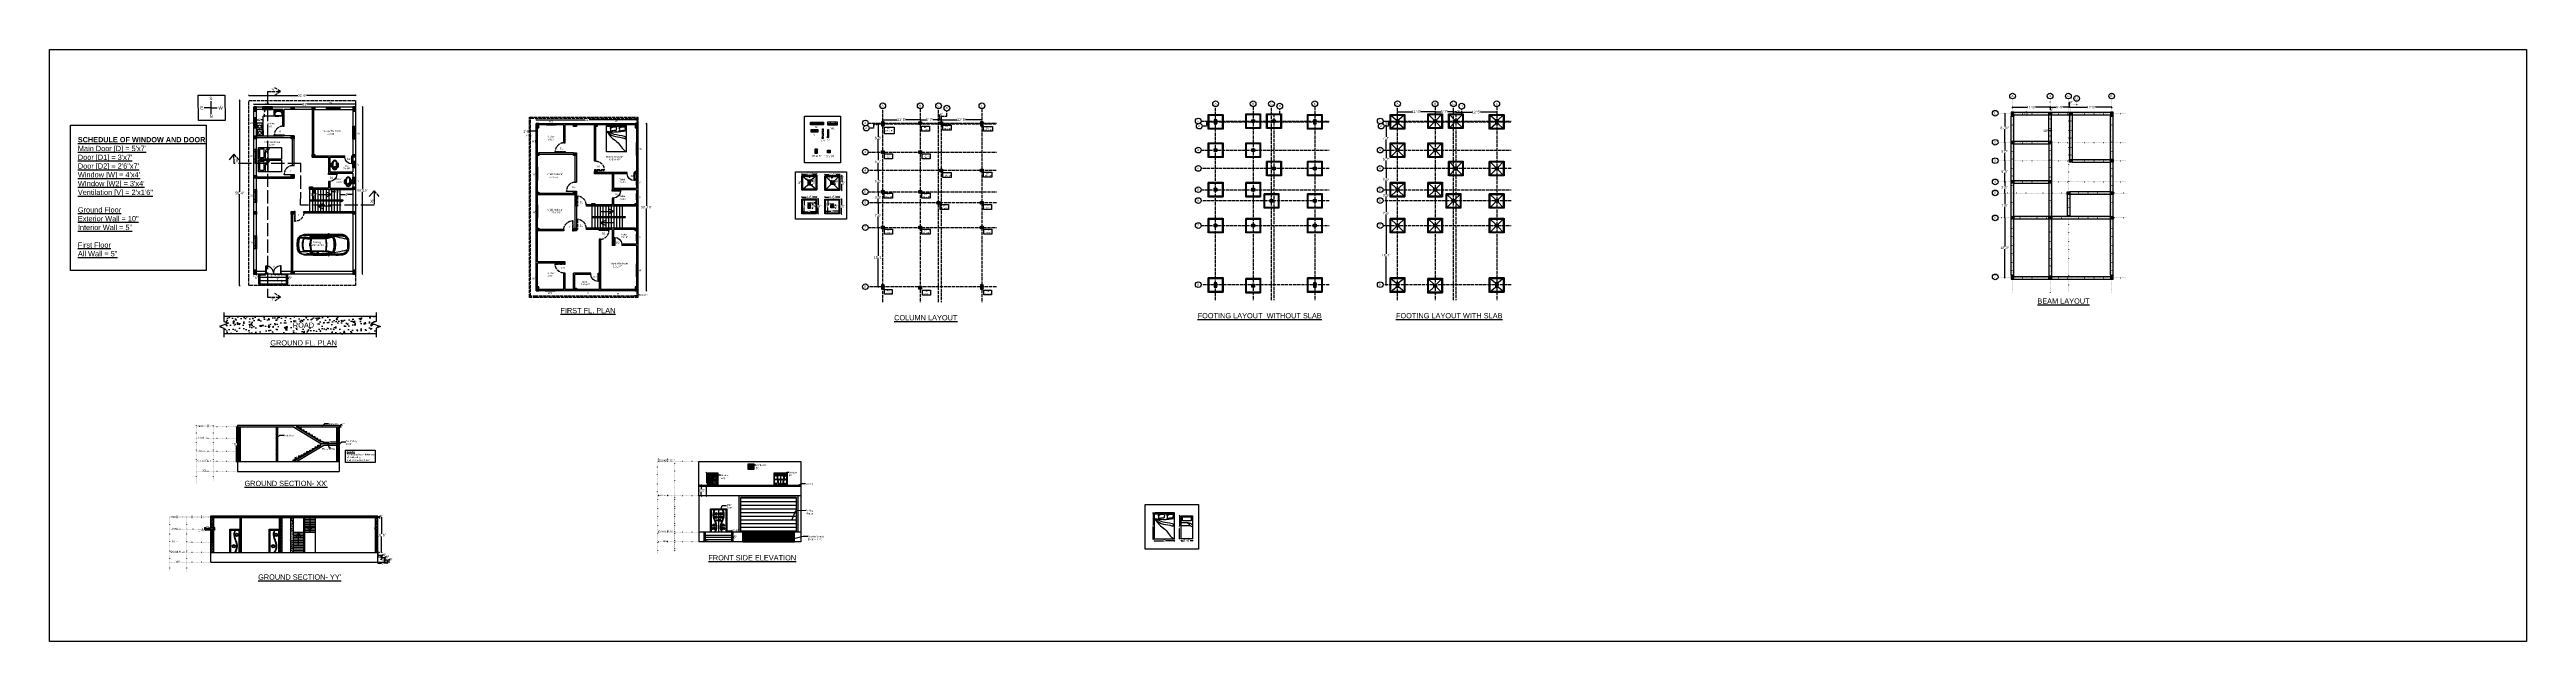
# Model space of a CAD drawing. Header units: inches. Extents: x 1734 to 10776, y 1772 to 3930.
import ezdxf

# ---------------------------------------------------------------- set-up
doc = ezdxf.new("R2010")
doc.units = ezdxf.units.IN
doc.linetypes.add('ACAD_ISO02W100', pattern=[15, 12, -3])
doc.linetypes.add('ACAD_ISO07W100', pattern=[3, 0, -3])
for name, color, linetype in [('Balcony', 210, 'ACAD_ISO02W100'), ('C', 141, 'Continuous'), ('C1', 10, 'Continuous'), ('D', 191, 'Continuous'), ('D1', 231, 'ACAD_ISO02W100'), ('D2', 31, 'Continuous'), ('DoottLine', 40, 'ACAD_ISO02W100'), ('Dot Line', 210, 'ACAD_ISO02W100'), ('Naming', 45, 'Continuous'), ('Specification', 74, 'Continuous'), ('V', 150, 'Continuous'), ('W', 70, 'Continuous'), ('W1', 120, 'Continuous')]:
    doc.layers.add(name, color=color, linetype=linetype)
doc.styles.get("Standard").update_dxf_attribs({"font": 'arial.ttf'})
doc.dimstyles.get("Standard").update_dxf_attribs({"dimtxt": 9, "dimasz": 3, "dimexe": 0.18, "dimexo": 0.0625, "dimgap": 0.09, "dimtad": 0, "dimtih": 1, "dimtoh": 1, "dimdec": 0, "dimzin": 0, "dimdsep": 46, "dimlunit": 3, "dimtxsty": 'Standard', "dimblk": 'OBLIQUE', "dimcen": 0.09, "dimse1": 1, "dimse2": 1, "dimclrd": 197, "dimadec": 0, "dimazin": 0, "dimtfac": 1, "dimtdec": 0, "dimtofl": 0, "dimtmove": 0, "dimatfit": 3, "dimfxl": 1, "dimtolj": 1, "dimtzin": 0, "dimarcsym": 0})
pattern_1 = [(45, (-887.262, 222.4745), (-2.6516504, 2.6516504), []), (45, (-885.4942, 222.4745), (-2.6516504, 2.6516504), [])]
pattern_2 = [(50, (-887.262, 222.4745), (7.172602, -0.627521), [0.75, -8.25]), (355, (-887.262, 222.4745), (-1.387513, 7.521921), [0.6, -6.6]), (100.45144, (-886.664, 222.422), (5.785088, 6.8944), [0.637402, -7.011421]), (46.1842, (-887.262, 224.4745), (10.672413, -1.655193), [1.125, -12.375]), (96.63564, (-886.373, 224.337), (9.34662, 9.741186), [0.956103, -10.517138]), (351.18416, (-887.262, 224.474), (9.34662, 9.741186), [0.9, -9.9]), (21, (-886.262, 223.9745), (5.9690705, -4.026189), [0.75, -8.25]), (326, (-886.262, 223.9745), (2.433153, 7.2515), [0.6, -6.6]), (71.45144, (-885.7645, 223.639), (8.402224, 3.225312), [0.637402, -7.011421]), (37.5, (-887.262, 222.4745), (0.1215986, 3.3289385), [0, -6.52, 0, -6.7, 0, -6.625]), (7.5, (-887.262, 222.4745), (2.6306954, 3.944117), [0, -3.82, 0, -6.37, 0, -2.525]), (327.5, (-889.492, 222.4745), (5.3382244, -0.2255487), [0, -2.5, 0, -7.8, 0, -10.35]), (317.5, (-890.492, 222.4745), (5.8318617, 1.00105), [0, -3.25, 0, -5.18, 0, -7.35])]
pattern_3 = [(50, (4584.445, -97.655), (7.172602, -0.627521), [0.75, -8.25]), (355, (4584.445, -97.655), (-1.387513, 7.521921), [0.6, -6.6]), (100.45144, (4585.0426, -97.7075), (5.785088, 6.8944), [0.637402, -7.011421]), (46.1842, (4584.445, -95.655), (10.672413, -1.655193), [1.125, -12.375]), (96.63564, (4585.334, -95.793), (9.34662, 9.741186), [0.956103, -10.517138]), (351.18416, (4584.445, -95.655), (9.34662, 9.741186), [0.9, -9.9]), (21, (4585.445, -96.155), (5.96907, -4.026189), [0.75, -8.25]), (326, (4585.445, -96.155), (2.433153, 7.2515), [0.6, -6.6]), (71.45144, (4585.942, -96.491), (8.402224, 3.225312), [0.637402, -7.011421]), (37.5, (4584.4449, -97.6552), (0.1215986, 3.3289385), [0, -6.52, 0, -6.7, 0, -6.625]), (7.5, (4584.445, -97.6552), (2.6306954, 3.944117), [0, -3.82, 0, -6.37, 0, -2.525]), (327.5, (4582.2149, -97.6552), (5.3382244, -0.2255487), [0, -2.5, 0, -7.8, 0, -10.35]), (317.5, (4581.215, -97.655), (5.831862, 1.00105), [0, -3.25, 0, -5.18, 0, -7.35])]
pattern_4 = [(0, (-123.034, 349.4682), (0, 1.875), [1.875, -1.875]), (90, (-123.034, 349.4682), (-1.875, 1e-16), [1.875, -1.875])]

# ---------------------------------------------------------------- blocks, each defined once
blk = doc.blocks.new('D1')
at = {"layer": 'D1'}
blk.add_lwpolyline([(-36, 2), (-36, 4), (0, 4), (0, 2)], close=True, dxfattribs=at)
blk.add_lwpolyline([(0, 2), (0, 0), (-3, 0), (-3, 2)], dxfattribs=at)
blk.add_arc((-4, 4), 32, 91.81876, 180, dxfattribs=at)
blk = doc.blocks.new('D2')
at = {"layer": 'D2'}
blk.add_lwpolyline([(-4, 0), (-2, 0), (-2, 30), (-4, 30)], close=True, dxfattribs=at)
blk.add_lwpolyline([(-2, 0), (0, 0), (0, 3), (-2, 3)], dxfattribs=at)
blk.add_arc((-4, 3.98), 26.02, 90, 177.753395, dxfattribs=at)
blk = doc.blocks.new('A$C21B07C85')
for p, q in [((0, 0.25), (0, 0.44)), ((0.02, 0.43), (0.09, 0.43)), ((0.02, 0.4), (0.09, 0.4)), ((0.02, 0.37), (0.09, 0.37)), ((0.02, 0.34), (0.09, 0.34)), ((0.02, 0.31), (0.09, 0.31)), ((0.02, 0.28), (0.09, 0.28)), ((0.02, 0.24), (0.09, 0.24)), ((0.11, 0.52), (0.04, 0.49)), ((0.11, 0.17), (0.04, 0.2)), ((0.11, 0.17), (0.11, 0.52)), ((0.15, 0.17), (0.15, 0.52)), ((0.41, 0.17), (0.41, 0.52)), ((0.46, 0.52), (0.53, 0.49)), ((0.46, 0.17), (0.46, 0.52)), ((0.46, 0.17), (0.53, 0.2)), ((0.54, 0.43), (0.48, 0.43)), ((0.54, 0.4), (0.48, 0.4)), ((0.54, 0.37), (0.48, 0.37)), ((0.54, 0.34), (0.48, 0.34)), ((0.54, 0.31), (0.48, 0.31)), ((0.54, 0.28), (0.48, 0.28)), ((0.54, 0.24), (0.48, 0.24)), ((0.56, 0.25), (0.56, 0.44))]:
    blk.add_line(p, q)
blk.add_circle((0.28, 0.19), 0.0563)
for centre, radius, start, end in [((0.05, 0.44), 0.0475, 103.4781, 180), ((0.05, 0.25), 0.0475, 180, 256.5219), ((0.28, 0.52), 0.174, 0, 180), ((0.28, 0.17), 0.174, 180, 0), ((0.28, 0.52), 0.127, 0, 180), ((0.28, 0.17), 0.127, 180, 0), ((0.51, 0.44), 0.0475, 0, 76.5219), ((0.51, 0.25), 0.0475, 283.4781, 0)]:
    blk.add_arc(centre, radius, start, end)
blk = doc.blocks.new('A$C0B5925C7')
at = {"lineweight": 53}
blk.add_open_spline([(0, 1.01), (0.01, 1.68), (0.24, 1.78), (0.39, 1.82), (0.39, 1.82), (0.48, 1.85), (0.55, 1.87), (0.58, 1.88), (0.58, 1.88), (0.62, 1.9), (0.73, 1.92), (0.82, 1.92), (0.82, 1.92), (0.91, 1.92), (1.47, 1.93), (1.62, 1.93), (1.62, 1.93), (1.77, 1.93), (2.48, 1.93), (2.58, 1.93), (2.58, 1.93), (2.69, 1.93), (3.09, 1.91), (3.22, 1.91), (3.22, 1.91), (3.35, 1.91), (3.51, 1.93), (3.58, 1.93), (3.58, 1.93), (3.64, 1.93), (4, 1.92), (4.08, 1.91), (4.08, 1.91), (4.15, 1.91), (4.2, 1.88), (4.25, 1.85), (4.25, 1.85), (4.47, 1.76), (4.59, 1.51), (4.61, 1.48), (4.61, 1.48), (4.62, 1.45), (4.63, 1.42), (4.63, 1.39), (4.63, 1.39), (4.63, 1.35), (4.62, 1.34), (4.62, 1.33), (4.62, 1.33), (4.62, 1.32), (4.63, 1.28), (4.63, 1.24), (4.63, 1.24), (4.63, 1.2), (4.63, 1.01), (4.63, 1.01), (4.63, 1.01), (4.63, 1.01), (4.63, 0.81), (4.63, 0.77), (4.63, 0.77), (4.63, 0.73), (4.62, 0.69), (4.62, 0.68), (4.62, 0.68), (4.62, 0.67), (4.63, 0.66), (4.63, 0.62), (4.63, 0.62), (4.63, 0.59), (4.62, 0.56), (4.61, 0.53), (4.61, 0.53), (4.59, 0.5), (4.47, 0.25), (4.25, 0.16), (4.25, 0.16), (4.2, 0.13), (4.15, 0.1), (4.08, 0.1), (4.08, 0.1), (4, 0.09), (3.64, 0.08), (3.58, 0.08), (3.58, 0.08), (3.51, 0.08), (3.35, 0.1), (3.22, 0.1), (3.22, 0.1), (3.09, 0.1), (2.69, 0.08), (2.58, 0.08), (2.58, 0.08), (2.48, 0.08), (1.77, 0.08), (1.62, 0.08), (1.62, 0.08), (1.47, 0.08), (0.91, 0.09), (0.82, 0.09), (0.82, 0.09), (0.73, 0.09), (0.62, 0.11), (0.58, 0.13), (0.58, 0.13), (0.55, 0.14), (0.48, 0.16), (0.39, 0.19), (0.39, 0.19), (0.24, 0.23), (0.01, 0.33), (0, 1.01)], degree=3, knots=[0, 0, 0, 0, 0.035714, 0.035714, 0.035714, 0.035714, 0.071429, 0.071429, 0.071429, 0.071429, 0.107143, 0.107143, 0.107143, 0.107143, 0.142857, 0.142857, 0.142857, 0.142857, 0.178571, 0.178571, 0.178571, 0.178571, 0.214286, 0.214286, 0.214286, 0.214286, 0.25, 0.25, 0.25, 0.25, 0.285714, 0.285714, 0.285714, 0.285714, 0.321429, 0.321429, 0.321429, 0.321429, 0.357143, 0.357143, 0.357143, 0.357143, 0.392857, 0.392857, 0.392857, 0.392857, 0.428571, 0.428571, 0.428571, 0.428571, 0.464286, 0.464286, 0.464286, 0.464286, 0.5, 0.5, 0.5, 0.5, 0.535714, 0.535714, 0.535714, 0.535714, 0.571429, 0.571429, 0.571429, 0.571429, 0.607143, 0.607143, 0.607143, 0.607143, 0.642857, 0.642857, 0.642857, 0.642857, 0.678571, 0.678571, 0.678571, 0.678571, 0.714286, 0.714286, 0.714286, 0.714286, 0.75, 0.75, 0.75, 0.75, 0.785714, 0.785714, 0.785714, 0.785714, 0.821429, 0.821429, 0.821429, 0.821429, 0.857143, 0.857143, 0.857143, 0.857143, 0.892857, 0.892857, 0.892857, 0.892857, 0.928571, 0.928571, 0.928571, 0.928571, 0.964286, 0.964286, 0.964286, 0.964286, 1, 1, 1, 1], dxfattribs=at)
at = {"lineweight": 25}
for points, knots in [([(0.14, 0.51), (0.09, 0.58), (0.06, 0.75), (0.06, 1.01), (0.06, 1.01), (0.06, 1.26), (0.09, 1.43), (0.14, 1.5)], [0, 0, 0, 0, 0.5, 0.5, 0.5, 0.5, 1, 1, 1, 1]), ([(0.12, 0.65), (0.1, 0.75), (0.08, 0.83), (0.08, 1.01), (0.08, 1.01), (0.08, 1.18), (0.1, 1.26), (0.12, 1.36)], [0, 0, 0, 0, 0.5, 0.5, 0.5, 0.5, 1, 1, 1, 1]), ([(0.17, 1.41), (0.22, 1.6), (0.35, 1.75), (0.37, 1.78), (0.37, 1.78), (0.39, 1.8), (0.39, 1.81), (0.36, 1.81), (0.36, 1.81), (0.32, 1.8), (0.28, 1.76), (0.26, 1.73), (0.26, 1.73), (0.23, 1.7), (0.16, 1.6), (0.13, 1.46), (0.13, 1.46), (0.11, 1.41), (0.12, 1.37), (0.13, 1.36), (0.13, 1.36), (0.15, 1.35), (0.16, 1.38), (0.17, 1.41)], [0, 0, 0, 0, 0.166667, 0.166667, 0.166667, 0.166667, 0.333333, 0.333333, 0.333333, 0.333333, 0.5, 0.5, 0.5, 0.5, 0.666667, 0.666667, 0.666667, 0.666667, 0.833333, 0.833333, 0.833333, 0.833333, 1, 1, 1, 1]), ([(0.17, 0.6), (0.22, 0.41), (0.35, 0.26), (0.37, 0.23), (0.37, 0.23), (0.39, 0.21), (0.39, 0.2), (0.36, 0.2), (0.36, 0.2), (0.32, 0.21), (0.28, 0.25), (0.26, 0.28), (0.26, 0.28), (0.23, 0.31), (0.16, 0.41), (0.13, 0.55), (0.13, 0.55), (0.11, 0.6), (0.12, 0.64), (0.13, 0.65), (0.13, 0.65), (0.15, 0.66), (0.16, 0.63), (0.17, 0.6)], [0, 0, 0, 0, 0.166667, 0.166667, 0.166667, 0.166667, 0.333333, 0.333333, 0.333333, 0.333333, 0.5, 0.5, 0.5, 0.5, 0.666667, 0.666667, 0.666667, 0.666667, 0.833333, 0.833333, 0.833333, 0.833333, 1, 1, 1, 1]), ([(0.15, 0.65), (0.14, 0.71), (0.12, 0.87), (0.12, 1.01), (0.12, 1.01), (0.12, 1.14), (0.14, 1.3), (0.15, 1.36)], [0, 0, 0, 0, 0.5, 0.5, 0.5, 0.5, 1, 1, 1, 1]), ([(0.38, 0.24), (0.34, 0.3), (0.17, 0.42), (0.17, 1.01), (0.17, 1.01), (0.17, 1.59), (0.34, 1.71), (0.38, 1.77)], [0, 0, 0, 0, 0.5, 0.5, 0.5, 0.5, 1, 1, 1, 1]), ([(0.25, 1.61), (0.3, 1.61), (0.41, 1.62), (0.5, 1.62), (0.5, 1.62), (0.56, 1.63), (0.61, 1.61), (0.62, 1.59)], [0, 0, 0, 0, 0.5, 0.5, 0.5, 0.5, 1, 1, 1, 1]), ([(0.25, 0.4), (0.3, 0.4), (0.41, 0.39), (0.5, 0.39), (0.5, 0.39), (0.56, 0.38), (0.61, 0.4), (0.62, 0.42)], [0, 0, 0, 0, 0.5, 0.5, 0.5, 0.5, 1, 1, 1, 1]), ([(0.38, 1.79), (0.56, 1.83), (0.9, 1.86), (1.26, 1.87), (1.26, 1.87), (1.62, 1.88), (3.01, 1.89), (3.3, 1.88), (3.3, 1.88), (3.59, 1.87), (3.96, 1.87), (4.21, 1.82)], [0, 0, 0, 0, 0.333333, 0.333333, 0.333333, 0.333333, 0.666667, 0.666667, 0.666667, 0.666667, 1, 1, 1, 1]), ([(0.38, 0.22), (0.56, 0.18), (0.9, 0.15), (1.26, 0.14), (1.26, 0.14), (1.62, 0.13), (3.01, 0.12), (3.3, 0.13), (3.3, 0.13), (3.59, 0.14), (3.96, 0.14), (4.21, 0.19)], [0, 0, 0, 0, 0.333333, 0.333333, 0.333333, 0.333333, 0.666667, 0.666667, 0.666667, 0.666667, 1, 1, 1, 1]), ([(2.61, 1.6), (2.17, 1.58), (1.48, 1.6), (1.34, 1.6), (1.34, 1.6), (1.2, 1.61), (0.72, 1.7), (0.41, 1.63)], [0, 0, 0, 0, 0.5, 0.5, 0.5, 0.5, 1, 1, 1, 1]), ([(2.61, 0.41), (2.17, 0.43), (1.48, 0.41), (1.34, 0.41), (1.34, 0.41), (1.2, 0.4), (0.72, 0.31), (0.41, 0.38)], [0, 0, 0, 0, 0.5, 0.5, 0.5, 0.5, 1, 1, 1, 1]), ([(0.49, 1.01), (0.49, 0.78), (0.53, 0.58), (0.57, 0.5), (0.57, 0.5), (0.6, 0.41), (0.68, 0.39), (0.72, 0.39), (0.72, 0.39), (0.76, 0.39), (1.21, 0.42), (1.24, 0.42), (1.24, 0.42), (1.27, 0.43), (1.3, 0.42), (1.28, 0.49), (1.28, 0.49), (1.26, 0.56), (1.22, 0.92), (1.22, 1.01), (1.22, 1.01), (1.22, 1.09), (1.26, 1.45), (1.28, 1.52), (1.28, 1.52), (1.3, 1.59), (1.27, 1.58), (1.24, 1.59), (1.24, 1.59), (1.21, 1.59), (0.76, 1.62), (0.72, 1.62), (0.72, 1.62), (0.68, 1.62), (0.6, 1.6), (0.57, 1.51), (0.57, 1.51), (0.53, 1.43), (0.49, 1.23), (0.49, 1.01)], [0, 0, 0, 0, 0.1, 0.1, 0.1, 0.1, 0.2, 0.2, 0.2, 0.2, 0.3, 0.3, 0.3, 0.3, 0.4, 0.4, 0.4, 0.4, 0.5, 0.5, 0.5, 0.5, 0.6, 0.6, 0.6, 0.6, 0.7, 0.7, 0.7, 0.7, 0.8, 0.8, 0.8, 0.8, 0.9, 0.9, 0.9, 0.9, 1, 1, 1, 1]), ([(0.54, 1.01), (0.54, 0.9), (0.59, 0.56), (0.61, 0.52), (0.61, 0.52), (0.63, 0.48), (0.66, 0.46), (0.72, 0.46), (0.72, 0.46), (0.78, 0.46), (1.1, 0.47), (1.16, 0.47), (1.16, 0.47), (1.21, 0.48), (1.21, 0.52), (1.21, 0.57), (1.21, 0.57), (1.2, 0.62), (1.16, 0.79), (1.16, 1.01), (1.16, 1.01), (1.16, 1.22), (1.2, 1.39), (1.21, 1.44), (1.21, 1.44), (1.21, 1.49), (1.21, 1.53), (1.16, 1.54), (1.16, 1.54), (1.1, 1.54), (0.78, 1.55), (0.72, 1.55), (0.72, 1.55), (0.66, 1.55), (0.63, 1.53), (0.61, 1.49), (0.61, 1.49), (0.59, 1.45), (0.54, 1.11), (0.54, 1.01)], [0, 0, 0, 0, 0.1, 0.1, 0.1, 0.1, 0.2, 0.2, 0.2, 0.2, 0.3, 0.3, 0.3, 0.3, 0.4, 0.4, 0.4, 0.4, 0.5, 0.5, 0.5, 0.5, 0.6, 0.6, 0.6, 0.6, 0.7, 0.7, 0.7, 0.7, 0.8, 0.8, 0.8, 0.8, 0.9, 0.9, 0.9, 0.9, 1, 1, 1, 1]), ([(0.93, 0.23), (0.91, 0.23), (0.89, 0.22), (0.89, 0.19), (0.89, 0.19), (0.89, 0.16), (0.9, 0.13), (0.95, 0.13), (0.95, 0.13), (0.99, 0.12), (1.04, 0.12), (1.06, 0.12), (1.06, 0.12), (1.09, 0.12), (1.11, 0.14), (1.11, 0.17), (1.11, 0.17), (1.11, 0.2), (1.09, 0.22), (1.05, 0.23), (1.05, 0.23), (1.01, 0.23), (0.93, 0.23), (0.93, 0.23)], [0, 0, 0, 0, 0.166667, 0.166667, 0.166667, 0.166667, 0.333333, 0.333333, 0.333333, 0.333333, 0.5, 0.5, 0.5, 0.5, 0.666667, 0.666667, 0.666667, 0.666667, 0.833333, 0.833333, 0.833333, 0.833333, 1, 1, 1, 1]), ([(1.17, 1.76), (1.14, 1.76), (1.12, 1.74), (1.17, 1.72), (1.17, 1.72), (1.23, 1.7), (1.34, 1.67), (1.38, 1.66), (1.38, 1.66), (1.43, 1.65), (1.59, 1.62), (1.66, 1.62), (1.66, 1.62), (1.74, 1.61), (2.14, 1.62), (2.23, 1.62), (2.23, 1.62), (2.33, 1.62), (2.65, 1.66), (2.73, 1.67), (2.73, 1.67), (2.81, 1.69), (2.96, 1.72), (3.14, 1.78), (3.14, 1.78), (2.94, 1.81), (1.54, 1.81), (1.17, 1.76)], [0, 0, 0, 0, 0.142857, 0.142857, 0.142857, 0.142857, 0.285714, 0.285714, 0.285714, 0.285714, 0.428571, 0.428571, 0.428571, 0.428571, 0.571429, 0.571429, 0.571429, 0.571429, 0.714286, 0.714286, 0.714286, 0.714286, 0.857143, 0.857143, 0.857143, 0.857143, 1, 1, 1, 1]), ([(1.17, 0.25), (1.14, 0.25), (1.12, 0.27), (1.17, 0.29), (1.17, 0.29), (1.23, 0.31), (1.34, 0.34), (1.38, 0.35), (1.38, 0.35), (1.43, 0.36), (1.59, 0.39), (1.66, 0.39), (1.66, 0.39), (1.74, 0.4), (2.14, 0.39), (2.23, 0.39), (2.23, 0.39), (2.33, 0.39), (2.65, 0.35), (2.73, 0.34), (2.73, 0.34), (2.81, 0.32), (2.96, 0.29), (3.14, 0.23), (3.14, 0.23), (2.94, 0.2), (1.54, 0.2), (1.17, 0.25)], [0, 0, 0, 0, 0.142857, 0.142857, 0.142857, 0.142857, 0.285714, 0.285714, 0.285714, 0.285714, 0.428571, 0.428571, 0.428571, 0.428571, 0.571429, 0.571429, 0.571429, 0.571429, 0.714286, 0.714286, 0.714286, 0.714286, 0.857143, 0.857143, 0.857143, 0.857143, 1, 1, 1, 1]), ([(1.17, 1.74), (1.17, 1.74), (1.17, 1.74), (1.17, 1.74), (1.17, 1.74), (1.16, 1.74), (1.16, 1.74), (1.15, 1.74), (1.15, 1.74), (1.16, 1.73), (1.16, 1.73), (1.18, 1.73), (1.18, 1.73), (1.23, 1.71), (1.34, 1.68), (1.39, 1.67), (1.39, 1.67), (1.44, 1.66), (1.59, 1.63), (1.66, 1.63), (1.66, 1.63), (1.72, 1.62), (1.95, 1.62), (2.11, 1.62), (2.11, 1.62), (2.11, 1.62), (2.23, 1.63), (2.23, 1.63), (2.23, 1.63), (2.33, 1.63), (2.65, 1.67), (2.73, 1.68), (2.73, 1.68), (2.85, 1.7), (2.97, 1.73), (3.08, 1.77), (3.08, 1.77), (2.76, 1.79), (1.52, 1.79), (1.17, 1.74)], [0, 0, 0, 0, 0.1, 0.1, 0.1, 0.1, 0.2, 0.2, 0.2, 0.2, 0.3, 0.3, 0.3, 0.3, 0.4, 0.4, 0.4, 0.4, 0.5, 0.5, 0.5, 0.5, 0.6, 0.6, 0.6, 0.6, 0.7, 0.7, 0.7, 0.7, 0.8, 0.8, 0.8, 0.8, 0.9, 0.9, 0.9, 0.9, 1, 1, 1, 1]), ([(1.17, 0.27), (1.17, 0.27), (1.17, 0.27), (1.17, 0.27), (1.17, 0.27), (1.16, 0.27), (1.16, 0.27), (1.15, 0.27), (1.15, 0.27), (1.16, 0.28), (1.16, 0.28), (1.18, 0.28), (1.18, 0.28), (1.23, 0.3), (1.34, 0.33), (1.39, 0.34), (1.39, 0.34), (1.44, 0.35), (1.59, 0.38), (1.66, 0.38), (1.66, 0.38), (1.72, 0.39), (1.95, 0.39), (2.11, 0.39), (2.11, 0.39), (2.11, 0.39), (2.23, 0.38), (2.23, 0.38), (2.23, 0.38), (2.33, 0.38), (2.65, 0.34), (2.73, 0.33), (2.73, 0.33), (2.85, 0.31), (2.97, 0.28), (3.08, 0.24), (3.08, 0.24), (2.76, 0.22), (1.52, 0.22), (1.17, 0.27)], [0, 0, 0, 0, 0.1, 0.1, 0.1, 0.1, 0.2, 0.2, 0.2, 0.2, 0.3, 0.3, 0.3, 0.3, 0.4, 0.4, 0.4, 0.4, 0.5, 0.5, 0.5, 0.5, 0.6, 0.6, 0.6, 0.6, 0.7, 0.7, 0.7, 0.7, 0.8, 0.8, 0.8, 0.8, 0.9, 0.9, 0.9, 0.9, 1, 1, 1, 1]), ([(1.16, 1.01), (1.16, 1.01), (1.16, 0.88), (1.17, 0.84), (1.17, 0.84), (1.17, 0.82), (1.23, 0.83), (1.23, 0.84), (1.23, 0.84), (1.23, 0.9), (1.22, 0.95), (1.22, 1.01), (1.22, 1.01), (1.22, 1.06), (1.23, 1.11), (1.23, 1.17), (1.23, 1.17), (1.23, 1.18), (1.17, 1.19), (1.17, 1.17), (1.17, 1.17), (1.16, 1.13), (1.16, 1.01), (1.16, 1.01)], [0, 0, 0, 0, 0.166667, 0.166667, 0.166667, 0.166667, 0.333333, 0.333333, 0.333333, 0.333333, 0.5, 0.5, 0.5, 0.5, 0.666667, 0.666667, 0.666667, 0.666667, 0.833333, 0.833333, 0.833333, 0.833333, 1, 1, 1, 1]), ([(1.86, 1.93), (1.86, 1.93), (1.86, 1.89), (1.86, 1.88), (1.86, 1.88), (1.86, 1.86), (1.89, 1.83), (1.9, 1.81), (1.9, 1.81), (1.91, 1.8), (1.92, 1.78), (1.92, 1.78)], [0, 0, 0, 0, 0.333333, 0.333333, 0.333333, 0.333333, 0.666667, 0.666667, 0.666667, 0.666667, 1, 1, 1, 1]), ([(1.86, 0.08), (1.86, 0.08), (1.86, 0.12), (1.86, 0.13), (1.86, 0.13), (1.86, 0.15), (1.89, 0.18), (1.9, 0.2), (1.9, 0.2), (1.91, 0.21), (1.92, 0.23), (1.92, 0.23)], [0, 0, 0, 0, 0.333333, 0.333333, 0.333333, 0.333333, 0.666667, 0.666667, 0.666667, 0.666667, 1, 1, 1, 1]), ([(1.92, 1.9), (1.91, 1.9), (1.9, 1.91), (1.91, 1.91), (1.91, 1.91), (1.94, 1.92), (1.98, 1.92), (2.02, 1.92), (2.02, 1.92), (2.06, 1.92), (2.11, 1.92), (2.13, 1.91), (2.13, 1.91), (2.14, 1.91), (2.14, 1.9), (2.13, 1.9), (2.13, 1.9), (2.13, 1.9), (1.92, 1.9), (1.92, 1.9)], [0, 0, 0, 0, 0.2, 0.2, 0.2, 0.2, 0.4, 0.4, 0.4, 0.4, 0.6, 0.6, 0.6, 0.6, 0.8, 0.8, 0.8, 0.8, 1, 1, 1, 1]), ([(1.92, 0.11), (1.91, 0.11), (1.9, 0.1), (1.91, 0.1), (1.91, 0.1), (1.94, 0.09), (1.98, 0.09), (2.02, 0.09), (2.02, 0.09), (2.06, 0.09), (2.11, 0.09), (2.13, 0.1), (2.13, 0.1), (2.14, 0.1), (2.14, 0.11), (2.13, 0.11), (2.13, 0.11), (2.13, 0.11), (1.92, 0.11), (1.92, 0.11)], [0, 0, 0, 0, 0.2, 0.2, 0.2, 0.2, 0.4, 0.4, 0.4, 0.4, 0.6, 0.6, 0.6, 0.6, 0.8, 0.8, 0.8, 0.8, 1, 1, 1, 1]), ([(2.63, 1.01), (2.63, 0.7), (2.57, 0.44), (2.57, 0.44), (2.57, 0.44), (2.57, 0.44), (3.26, 0.27), (3.26, 0.27), (3.26, 0.27), (3.3, 0.34), (3.44, 0.42), (3.44, 1.01), (3.44, 1.01), (3.44, 1.59), (3.3, 1.67), (3.26, 1.74), (3.26, 1.74), (3.26, 1.74), (2.57, 1.57), (2.57, 1.57), (2.57, 1.57), (2.57, 1.57), (2.63, 1.31), (2.63, 1.01)], [0, 0, 0, 0, 0.166667, 0.166667, 0.166667, 0.166667, 0.333333, 0.333333, 0.333333, 0.333333, 0.5, 0.5, 0.5, 0.5, 0.666667, 0.666667, 0.666667, 0.666667, 0.833333, 0.833333, 0.833333, 0.833333, 1, 1, 1, 1]), ([(3.26, 1.74), (3.26, 1.74), (2.57, 1.57), (2.57, 1.57), (2.57, 1.57), (2.57, 1.57), (2.59, 1.6), (2.63, 1.61), (2.63, 1.61), (2.67, 1.62), (3.12, 1.72), (3.16, 1.73), (3.16, 1.73), (3.2, 1.74), (3.26, 1.74), (3.26, 1.74)], [0, 0, 0, 0, 0.25, 0.25, 0.25, 0.25, 0.5, 0.5, 0.5, 0.5, 0.75, 0.75, 0.75, 0.75, 1, 1, 1, 1]), ([(3.26, 0.27), (3.26, 0.27), (2.57, 0.44), (2.57, 0.44), (2.57, 0.44), (2.57, 0.44), (2.59, 0.41), (2.63, 0.4), (2.63, 0.4), (2.67, 0.39), (3.12, 0.29), (3.16, 0.28), (3.16, 0.28), (3.2, 0.27), (3.26, 0.27), (3.26, 0.27)], [0, 0, 0, 0, 0.25, 0.25, 0.25, 0.25, 0.5, 0.5, 0.5, 0.5, 0.75, 0.75, 0.75, 0.75, 1, 1, 1, 1]), ([(2.67, 1.01), (2.67, 0.76), (2.63, 0.56), (2.62, 0.51), (2.62, 0.51), (2.62, 0.48), (2.66, 0.44), (2.71, 0.43), (2.71, 0.43), (2.75, 0.42), (3.04, 0.35), (3.08, 0.34), (3.08, 0.34), (3.12, 0.34), (3.19, 0.32), (3.22, 0.41), (3.22, 0.41), (3.25, 0.5), (3.3, 0.66), (3.3, 1.01), (3.3, 1.01), (3.3, 1.35), (3.25, 1.51), (3.22, 1.6), (3.22, 1.6), (3.19, 1.69), (3.12, 1.68), (3.08, 1.67), (3.08, 1.67), (3.04, 1.66), (2.75, 1.59), (2.71, 1.58), (2.71, 1.58), (2.66, 1.57), (2.62, 1.53), (2.62, 1.5), (2.62, 1.5), (2.63, 1.45), (2.67, 1.25), (2.67, 1.01)], [0, 0, 0, 0, 0.1, 0.1, 0.1, 0.1, 0.2, 0.2, 0.2, 0.2, 0.3, 0.3, 0.3, 0.3, 0.4, 0.4, 0.4, 0.4, 0.5, 0.5, 0.5, 0.5, 0.6, 0.6, 0.6, 0.6, 0.7, 0.7, 0.7, 0.7, 0.8, 0.8, 0.8, 0.8, 0.9, 0.9, 0.9, 0.9, 1, 1, 1, 1]), ([(2.99, 1.77), (2.99, 1.78), (2.98, 1.79), (2.97, 1.81), (2.97, 1.81), (2.96, 1.84), (2.91, 2.01), (2.84, 2.01), (2.84, 2.01), (2.81, 2.01), (2.8, 2.01), (2.81, 1.99), (2.81, 1.99), (2.82, 1.96), (2.87, 1.85), (2.87, 1.83), (2.87, 1.83), (2.88, 1.81), (2.89, 1.78), (2.9, 1.77), (2.9, 1.77), (2.93, 1.77), (2.97, 1.77), (2.99, 1.77)], [0, 0, 0, 0, 0.166667, 0.166667, 0.166667, 0.166667, 0.333333, 0.333333, 0.333333, 0.333333, 0.5, 0.5, 0.5, 0.5, 0.666667, 0.666667, 0.666667, 0.666667, 0.833333, 0.833333, 0.833333, 0.833333, 1, 1, 1, 1]), ([(2.99, 0.24), (2.99, 0.23), (2.98, 0.22), (2.97, 0.2), (2.97, 0.2), (2.96, 0.17), (2.91, 0), (2.84, 0), (2.84, 0), (2.81, 0), (2.8, 0), (2.81, 0.02), (2.81, 0.02), (2.82, 0.05), (2.87, 0.17), (2.87, 0.18), (2.87, 0.18), (2.88, 0.2), (2.89, 0.23), (2.9, 0.24), (2.9, 0.24), (2.93, 0.24), (2.97, 0.24), (2.99, 0.24)], [0, 0, 0, 0, 0.166667, 0.166667, 0.166667, 0.166667, 0.333333, 0.333333, 0.333333, 0.333333, 0.5, 0.5, 0.5, 0.5, 0.666667, 0.666667, 0.666667, 0.666667, 0.833333, 0.833333, 0.833333, 0.833333, 1, 1, 1, 1]), ([(2.99, 1.77), (2.97, 1.77), (2.93, 1.77), (2.9, 1.77), (2.9, 1.77), (2.9, 1.77), (2.91, 1.77), (2.91, 1.77), (2.91, 1.77), (2.89, 1.76), (2.88, 1.74), (2.88, 1.71), (2.88, 1.71), (2.9, 1.72), (3.03, 1.75), (3.03, 1.75), (3.03, 1.75), (3.02, 1.75), (3.01, 1.76), (2.99, 1.77)], [0, 0, 0, 0, 0.2, 0.2, 0.2, 0.2, 0.4, 0.4, 0.4, 0.4, 0.6, 0.6, 0.6, 0.6, 0.8, 0.8, 0.8, 0.8, 1, 1, 1, 1]), ([(2.99, 0.24), (2.97, 0.24), (2.93, 0.24), (2.9, 0.24), (2.9, 0.24), (2.9, 0.24), (2.91, 0.24), (2.91, 0.24), (2.91, 0.24), (2.89, 0.25), (2.88, 0.27), (2.88, 0.3), (2.88, 0.3), (2.9, 0.29), (3.03, 0.26), (3.03, 0.26), (3.03, 0.26), (3.02, 0.26), (3.01, 0.25), (2.99, 0.24)], [0, 0, 0, 0, 0.2, 0.2, 0.2, 0.2, 0.4, 0.4, 0.4, 0.4, 0.6, 0.6, 0.6, 0.6, 0.8, 0.8, 0.8, 0.8, 1, 1, 1, 1]), ([(3.23, 0.28), (3.28, 0.36), (3.41, 0.48), (3.41, 1.01), (3.41, 1.01), (3.41, 1.53), (3.28, 1.65), (3.23, 1.73)], [0, 0, 0, 0, 0.5, 0.5, 0.5, 0.5, 1, 1, 1, 1]), ([(3.24, 0.34), (3.26, 0.4), (3.28, 0.47), (3.29, 0.55), (3.29, 0.55), (3.3, 0.58), (3.31, 0.62), (3.32, 0.65), (3.32, 0.65), (3.33, 0.7), (3.33, 0.74), (3.33, 0.79), (3.33, 0.79), (3.33, 0.79), (3.33, 0.79), (3.33, 0.79), (3.33, 0.79), (3.3, 0.64), (3.26, 0.48), (3.23, 0.34), (3.23, 0.34), (3.23, 0.34), (3.24, 0.34), (3.24, 0.34)], [0, 0, 0, 0, 0.166667, 0.166667, 0.166667, 0.166667, 0.333333, 0.333333, 0.333333, 0.333333, 0.5, 0.5, 0.5, 0.5, 0.666667, 0.666667, 0.666667, 0.666667, 0.833333, 0.833333, 0.833333, 0.833333, 1, 1, 1, 1]), ([(3.26, 1.74), (3.3, 1.76), (3.39, 1.82), (3.55, 1.82), (3.55, 1.82), (3.71, 1.81), (4.15, 1.78), (4.29, 1.75)], [0, 0, 0, 0, 0.5, 0.5, 0.5, 0.5, 1, 1, 1, 1]), ([(3.26, 0.27), (3.3, 0.25), (3.39, 0.19), (3.55, 0.19), (3.55, 0.19), (3.71, 0.2), (4.15, 0.23), (4.29, 0.26)], [0, 0, 0, 0, 0.5, 0.5, 0.5, 0.5, 1, 1, 1, 1]), ([(3.44, 0.98), (3.44, 0.96), (3.44, 0.94), (3.43, 0.91), (3.43, 0.91), (3.42, 0.89), (3.33, 0.62), (3.33, 0.62), (3.33, 0.62), (3.33, 0.62), (3.32, 0.6), (3.32, 0.6), (3.32, 0.6), (3.32, 0.6), (3.31, 0.58), (3.31, 0.57), (3.31, 0.57), (3.31, 0.55), (3.3, 0.55), (3.3, 0.55), (3.3, 0.55), (3.3, 0.55), (3.31, 0.63), (3.31, 0.63), (3.31, 0.63), (3.31, 0.63), (3.32, 0.64), (3.32, 0.64), (3.32, 0.64), (3.32, 0.64), (3.41, 0.99), (3.41, 0.99), (3.41, 0.99), (3.41, 0.99), (3.41, 1), (3.41, 1.02), (3.41, 1.02), (3.41, 1.04), (3.42, 1.04), (3.43, 1.04), (3.43, 1.04), (3.43, 1.04), (3.44, 1.04), (3.44, 1.03), (3.44, 1.03), (3.44, 1.02), (3.44, 1), (3.44, 0.98)], [0, 0, 0, 0, 0.083333, 0.083333, 0.083333, 0.083333, 0.166667, 0.166667, 0.166667, 0.166667, 0.25, 0.25, 0.25, 0.25, 0.333333, 0.333333, 0.333333, 0.333333, 0.416667, 0.416667, 0.416667, 0.416667, 0.5, 0.5, 0.5, 0.5, 0.583333, 0.583333, 0.583333, 0.583333, 0.666667, 0.666667, 0.666667, 0.666667, 0.75, 0.75, 0.75, 0.75, 0.833333, 0.833333, 0.833333, 0.833333, 0.916667, 0.916667, 0.916667, 0.916667, 1, 1, 1, 1]), ([(3.36, 1.55), (3.37, 1.52), (3.37, 1.5), (3.37, 1.48), (3.37, 1.48), (3.37, 1.46), (3.38, 1.17), (3.38, 1.17), (3.38, 1.17), (3.38, 1.17), (3.37, 1.15), (3.37, 1.15), (3.37, 1.15), (3.37, 1.15), (3.37, 1.12), (3.37, 1.11), (3.37, 1.11), (3.38, 1.1), (3.36, 1.09), (3.36, 1.09), (3.36, 1.09), (3.36, 1.09), (3.36, 1.17), (3.36, 1.17), (3.36, 1.17), (3.36, 1.17), (3.37, 1.19), (3.37, 1.19), (3.37, 1.19), (3.37, 1.19), (3.33, 1.55), (3.33, 1.55), (3.33, 1.55), (3.33, 1.55), (3.33, 1.56), (3.32, 1.58), (3.32, 1.58), (3.32, 1.59), (3.32, 1.6), (3.33, 1.6), (3.33, 1.6), (3.34, 1.6), (3.34, 1.6), (3.35, 1.59), (3.35, 1.59), (3.35, 1.58), (3.36, 1.57), (3.36, 1.55)], [0, 0, 0, 0, 0.083333, 0.083333, 0.083333, 0.083333, 0.166667, 0.166667, 0.166667, 0.166667, 0.25, 0.25, 0.25, 0.25, 0.333333, 0.333333, 0.333333, 0.333333, 0.416667, 0.416667, 0.416667, 0.416667, 0.5, 0.5, 0.5, 0.5, 0.583333, 0.583333, 0.583333, 0.583333, 0.666667, 0.666667, 0.666667, 0.666667, 0.75, 0.75, 0.75, 0.75, 0.833333, 0.833333, 0.833333, 0.833333, 0.916667, 0.916667, 0.916667, 0.916667, 1, 1, 1, 1]), ([(3.37, 0.87), (3.38, 0.94), (3.37, 1.01), (3.36, 1.08), (3.36, 1.08), (3.36, 1.12), (3.36, 1.16), (3.35, 1.19), (3.35, 1.19), (3.35, 1.24), (3.34, 1.28), (3.33, 1.33), (3.33, 1.33), (3.33, 1.33), (3.32, 1.33), (3.32, 1.33), (3.32, 1.33), (3.34, 1.17), (3.36, 1.01), (3.36, 0.87), (3.36, 0.87), (3.36, 0.87), (3.37, 0.87), (3.37, 0.87)], [0, 0, 0, 0, 0.166667, 0.166667, 0.166667, 0.166667, 0.333333, 0.333333, 0.333333, 0.333333, 0.5, 0.5, 0.5, 0.5, 0.666667, 0.666667, 0.666667, 0.666667, 0.833333, 0.833333, 0.833333, 0.833333, 1, 1, 1, 1]), ([(3.34, 1.55), (3.34, 1.55), (3.35, 1.52), (3.35, 1.52), (3.35, 1.52), (3.35, 1.52), (3.36, 1.36), (3.36, 1.36), (3.36, 1.36), (3.36, 1.36), (3.37, 1.35), (3.37, 1.35)], [0, 0, 0, 0, 0.333333, 0.333333, 0.333333, 0.333333, 0.666667, 0.666667, 0.666667, 0.666667, 1, 1, 1, 1]), ([(3.42, 1), (3.42, 1), (3.42, 0.96), (3.42, 0.96), (3.42, 0.96), (3.42, 0.96), (3.38, 0.8), (3.38, 0.8), (3.38, 0.8), (3.38, 0.8), (3.39, 0.79), (3.39, 0.79)], [0, 0, 0, 0, 0.333333, 0.333333, 0.333333, 0.333333, 0.666667, 0.666667, 0.666667, 0.666667, 1, 1, 1, 1]), ([(4.25, 1.82), (4.21, 1.82), (4.19, 1.82), (4.22, 1.8), (4.22, 1.8), (4.42, 1.68), (4.51, 1.48), (4.51, 1.48), (4.51, 1.48), (4.51, 1.48), (4.61, 1.43), (4.61, 1.43), (4.61, 1.43), (4.56, 1.56), (4.42, 1.74), (4.32, 1.8), (4.32, 1.8), (4.3, 1.82), (4.29, 1.82), (4.25, 1.82)], [0, 0, 0, 0, 0.2, 0.2, 0.2, 0.2, 0.4, 0.4, 0.4, 0.4, 0.6, 0.6, 0.6, 0.6, 0.8, 0.8, 0.8, 0.8, 1, 1, 1, 1]), ([(4.25, 0.19), (4.21, 0.19), (4.19, 0.19), (4.22, 0.21), (4.22, 0.21), (4.42, 0.33), (4.51, 0.53), (4.51, 0.53), (4.51, 0.53), (4.51, 0.53), (4.61, 0.58), (4.61, 0.58), (4.61, 0.58), (4.56, 0.45), (4.42, 0.27), (4.32, 0.21), (4.32, 0.21), (4.3, 0.19), (4.29, 0.19), (4.25, 0.19)], [0, 0, 0, 0, 0.2, 0.2, 0.2, 0.2, 0.4, 0.4, 0.4, 0.4, 0.6, 0.6, 0.6, 0.6, 0.8, 0.8, 0.8, 0.8, 1, 1, 1, 1]), ([(4.63, 1), (4.63, 1), (4.63, 0.77), (4.63, 0.77), (4.63, 0.77), (4.63, 0.73), (4.62, 0.7), (4.62, 0.68), (4.62, 0.68), (4.62, 0.68), (4.62, 0.68), (4.62, 0.68), (4.62, 0.68), (4.61, 0.67), (4.58, 0.64), (4.57, 0.63), (4.57, 0.63), (4.55, 0.62), (4.55, 0.63), (4.55, 0.66), (4.55, 0.66), (4.55, 0.68), (4.55, 1.01), (4.55, 1.01), (4.55, 1.01), (4.55, 1.01), (4.55, 1.33), (4.55, 1.36), (4.55, 1.36), (4.55, 1.38), (4.55, 1.4), (4.57, 1.38), (4.57, 1.38), (4.58, 1.37), (4.61, 1.34), (4.62, 1.33), (4.62, 1.33), (4.62, 1.33), (4.62, 1.33), (4.62, 1.33), (4.62, 1.33), (4.62, 1.31), (4.63, 1.28), (4.63, 1.24), (4.63, 1.24), (4.63, 1.24), (4.63, 1.01), (4.63, 1.01), (4.63, 1.01), (4.63, 1.01), (4.63, 1), (4.63, 1)], [0, 0, 0, 0, 0.076923, 0.076923, 0.076923, 0.076923, 0.153846, 0.153846, 0.153846, 0.153846, 0.230769, 0.230769, 0.230769, 0.230769, 0.307692, 0.307692, 0.307692, 0.307692, 0.384615, 0.384615, 0.384615, 0.384615, 0.461538, 0.461538, 0.461538, 0.461538, 0.538462, 0.538462, 0.538462, 0.538462, 0.615385, 0.615385, 0.615385, 0.615385, 0.692308, 0.692308, 0.692308, 0.692308, 0.769231, 0.769231, 0.769231, 0.769231, 0.846154, 0.846154, 0.846154, 0.846154, 0.923077, 0.923077, 0.923077, 0.923077, 1, 1, 1, 1]), ([(4.56, 1.36), (4.56, 1.36), (4.56, 1.36), (4.56, 1.36), (4.56, 1.36), (4.56, 1.36), (4.56, 0.66), (4.56, 0.66), (4.56, 0.66), (4.56, 0.65), (4.56, 0.64), (4.56, 0.64), (4.56, 0.64), (4.56, 0.64), (4.57, 0.65), (4.57, 0.65), (4.57, 0.65), (4.58, 0.66), (4.6, 0.68), (4.6, 0.68), (4.6, 0.68), (4.6, 0.68), (4.61, 0.69), (4.61, 0.69), (4.61, 0.69), (4.61, 0.7), (4.62, 0.74), (4.62, 0.77), (4.62, 0.77), (4.62, 0.77), (4.62, 1.24), (4.62, 1.24), (4.62, 1.24), (4.62, 1.27), (4.61, 1.31), (4.61, 1.32), (4.61, 1.32), (4.61, 1.32), (4.6, 1.33), (4.6, 1.33), (4.6, 1.33), (4.6, 1.33), (4.58, 1.35), (4.57, 1.36), (4.57, 1.36), (4.57, 1.36), (4.56, 1.37), (4.56, 1.37), (4.56, 1.37), (4.56, 1.37), (4.56, 1.36), (4.56, 1.36)], [0, 0, 0, 0, 0.076923, 0.076923, 0.076923, 0.076923, 0.153846, 0.153846, 0.153846, 0.153846, 0.230769, 0.230769, 0.230769, 0.230769, 0.307692, 0.307692, 0.307692, 0.307692, 0.384615, 0.384615, 0.384615, 0.384615, 0.461538, 0.461538, 0.461538, 0.461538, 0.538462, 0.538462, 0.538462, 0.538462, 0.615385, 0.615385, 0.615385, 0.615385, 0.692308, 0.692308, 0.692308, 0.692308, 0.769231, 0.769231, 0.769231, 0.769231, 0.846154, 0.846154, 0.846154, 0.846154, 0.923077, 0.923077, 0.923077, 0.923077, 1, 1, 1, 1])]:
    blk.add_open_spline(points, degree=3, knots=knots, dxfattribs=at)
for points in [[(0.25, 1.61), (0.2, 1.6), (0.16, 1.54), (0.14, 1.51)], [(0.25, 0.4), (0.2, 0.41), (0.16, 0.47), (0.14, 0.5)], [(1.06, 1.93), (1.17, 1.92), (1.52, 1.91), (1.91, 1.91)], [(1.06, 0.09), (1.17, 0.09), (1.52, 0.1), (1.91, 0.1)], [(1.28, 1.56), (1.28, 1.56), (2.18, 1.54), (2.57, 1.57)], [(1.28, 0.45), (1.28, 0.45), (2.18, 0.47), (2.57, 0.44)], [(1.82, 1.78), (1.82, 1.78), (1.79, 1.62), (1.79, 1.62)], [(1.82, 0.23), (1.82, 0.23), (1.79, 0.39), (1.79, 0.39)], [(1.92, 1.78), (1.92, 1.78), (1.86, 1.62), (1.86, 1.62)], [(1.92, 0.23), (1.92, 0.23), (1.86, 0.39), (1.86, 0.39)], [(1.94, 1.78), (1.94, 1.78), (1.89, 1.62), (1.89, 1.62)], [(1.94, 0.23), (1.94, 0.23), (1.89, 0.39), (1.89, 0.39)], [(2.13, 1.91), (2.56, 1.91), (2.97, 1.91), (3.14, 1.91)], [(2.13, 0.1), (2.56, 0.1), (2.97, 0.1), (3.14, 0.1)], [(3.13, 1.78), (3.16, 1.77), (3.24, 1.77), (3.26, 1.74)], [(3.15, 1.78), (3.15, 1.78), (3.2, 1.85), (3.2, 1.91)], [(3.15, 0.23), (3.15, 0.23), (3.2, 0.16), (3.2, 0.1)], [(4.51, 1.48), (4.32, 1.54), (3.35, 1.73), (3.25, 1.74)], [(4.51, 0.53), (4.32, 0.47), (3.35, 0.28), (3.25, 0.27)], [(3.33, 1.55), (3.33, 1.55), (3.36, 1.56), (3.36, 1.56)], [(3.41, 1), (3.41, 1), (3.44, 0.99), (3.44, 0.99)], [(4.55, 1.38), (4.55, 1.38), (4.51, 1.48), (4.51, 1.48)], [(4.55, 0.63), (4.55, 0.63), (4.51, 0.53), (4.51, 0.53)], [(4.57, 1.36), (4.57, 1.36), (4.57, 0.65), (4.57, 0.65)], [(4.59, 1.34), (4.59, 1.34), (4.59, 0.67), (4.59, 0.67)], [(4.6, 1.33), (4.6, 1.33), (4.6, 1.15), (4.6, 1.15)], [(4.6, 0.68), (4.6, 0.68), (4.6, 0.86), (4.6, 0.86)]]:
    blk.add_open_spline(points, degree=3, dxfattribs=at)
for points, knots in [([(0.49, 1.01), (0.49, 0.78), (0.53, 0.58), (0.57, 0.5), (0.57, 0.5), (0.6, 0.41), (0.68, 0.39), (0.72, 0.39), (0.72, 0.39), (0.76, 0.39), (1.21, 0.42), (1.24, 0.42), (1.24, 0.42), (1.27, 0.43), (1.3, 0.42), (1.28, 0.49), (1.28, 0.49), (1.26, 0.56), (1.22, 0.92), (1.22, 1.01), (1.22, 1.01), (1.22, 1.09), (1.26, 1.45), (1.28, 1.52), (1.28, 1.52), (1.3, 1.59), (1.27, 1.58), (1.24, 1.59), (1.24, 1.59), (1.21, 1.59), (0.76, 1.62), (0.72, 1.62), (0.72, 1.62), (0.68, 1.62), (0.6, 1.6), (0.57, 1.51), (0.57, 1.51), (0.53, 1.43), (0.49, 1.23), (0.49, 1.01)], [0, 0, 0, 0, 0.1, 0.1, 0.1, 0.1, 0.2, 0.2, 0.2, 0.2, 0.3, 0.3, 0.3, 0.3, 0.4, 0.4, 0.4, 0.4, 0.5, 0.5, 0.5, 0.5, 0.6, 0.6, 0.6, 0.6, 0.7, 0.7, 0.7, 0.7, 0.8, 0.8, 0.8, 0.8, 0.9, 0.9, 0.9, 0.9, 1, 1, 1, 1]), ([(2.63, 1.01), (2.63, 0.7), (2.57, 0.44), (2.57, 0.44), (2.57, 0.44), (2.57, 0.44), (3.26, 0.27), (3.26, 0.27), (3.26, 0.27), (3.3, 0.34), (3.44, 0.42), (3.44, 1.01), (3.44, 1.01), (3.44, 1.59), (3.3, 1.67), (3.26, 1.74), (3.26, 1.74), (3.26, 1.74), (2.57, 1.57), (2.57, 1.57), (2.57, 1.57), (2.57, 1.57), (2.63, 1.31), (2.63, 1.01)], [0, 0, 0, 0, 0.166667, 0.166667, 0.166667, 0.166667, 0.333333, 0.333333, 0.333333, 0.333333, 0.5, 0.5, 0.5, 0.5, 0.666667, 0.666667, 0.666667, 0.666667, 0.833333, 0.833333, 0.833333, 0.833333, 1, 1, 1, 1]), ([(3.26, 1.74), (3.26, 1.74), (2.57, 1.57), (2.57, 1.57), (2.57, 1.57), (2.57, 1.57), (2.59, 1.6), (2.63, 1.61), (2.63, 1.61), (2.67, 1.62), (3.12, 1.72), (3.16, 1.73), (3.16, 1.73), (3.2, 1.74), (3.26, 1.74), (3.26, 1.74)], [0, 0, 0, 0, 0.25, 0.25, 0.25, 0.25, 0.5, 0.5, 0.5, 0.5, 0.75, 0.75, 0.75, 0.75, 1, 1, 1, 1]), ([(3.36, 1.55), (3.37, 1.52), (3.37, 1.5), (3.37, 1.48), (3.37, 1.48), (3.37, 1.46), (3.38, 1.17), (3.38, 1.17), (3.38, 1.17), (3.38, 1.17), (3.37, 1.15), (3.37, 1.15), (3.37, 1.15), (3.37, 1.15), (3.37, 1.12), (3.37, 1.11), (3.37, 1.11), (3.38, 1.1), (3.36, 1.09), (3.36, 1.09), (3.36, 1.09), (3.36, 1.09), (3.36, 1.17), (3.36, 1.17), (3.36, 1.17), (3.36, 1.17), (3.37, 1.19), (3.37, 1.19), (3.37, 1.19), (3.37, 1.19), (3.33, 1.55), (3.33, 1.55), (3.33, 1.55), (3.33, 1.55), (3.33, 1.56), (3.32, 1.58), (3.32, 1.58), (3.32, 1.59), (3.32, 1.6), (3.33, 1.6), (3.33, 1.6), (3.34, 1.6), (3.34, 1.6), (3.35, 1.59), (3.35, 1.59), (3.35, 1.58), (3.36, 1.57), (3.36, 1.55)], [0, 0, 0, 0, 0.083333, 0.083333, 0.083333, 0.083333, 0.166667, 0.166667, 0.166667, 0.166667, 0.25, 0.25, 0.25, 0.25, 0.333333, 0.333333, 0.333333, 0.333333, 0.416667, 0.416667, 0.416667, 0.416667, 0.5, 0.5, 0.5, 0.5, 0.583333, 0.583333, 0.583333, 0.583333, 0.666667, 0.666667, 0.666667, 0.666667, 0.75, 0.75, 0.75, 0.75, 0.833333, 0.833333, 0.833333, 0.833333, 0.916667, 0.916667, 0.916667, 0.916667, 1, 1, 1, 1]), ([(4.25, 1.82), (4.21, 1.82), (4.19, 1.82), (4.22, 1.8), (4.22, 1.8), (4.42, 1.68), (4.51, 1.48), (4.51, 1.48), (4.51, 1.48), (4.51, 1.48), (4.61, 1.43), (4.61, 1.43), (4.61, 1.43), (4.56, 1.56), (4.42, 1.74), (4.32, 1.8), (4.32, 1.8), (4.3, 1.82), (4.29, 1.82), (4.25, 1.82)], [0, 0, 0, 0, 0.2, 0.2, 0.2, 0.2, 0.4, 0.4, 0.4, 0.4, 0.6, 0.6, 0.6, 0.6, 0.8, 0.8, 0.8, 0.8, 1, 1, 1, 1]), ([(4.25, 0.19), (4.21, 0.19), (4.19, 0.19), (4.22, 0.21), (4.22, 0.21), (4.42, 0.33), (4.51, 0.53), (4.51, 0.53), (4.51, 0.53), (4.51, 0.53), (4.61, 0.58), (4.61, 0.58), (4.61, 0.58), (4.56, 0.45), (4.42, 0.27), (4.32, 0.21), (4.32, 0.21), (4.3, 0.19), (4.29, 0.19), (4.25, 0.19)], [0, 0, 0, 0, 0.2, 0.2, 0.2, 0.2, 0.4, 0.4, 0.4, 0.4, 0.6, 0.6, 0.6, 0.6, 0.8, 0.8, 0.8, 0.8, 1, 1, 1, 1]), ([(4.59, 1.1), (4.59, 1.09), (4.59, 1.08), (4.59, 1.07), (4.59, 1.07), (4.59, 1.06), (4.59, 1.05), (4.59, 1.04), (4.59, 1.04), (4.59, 1.02), (4.59, 1.01), (4.59, 1), (4.59, 1), (4.59, 1), (4.59, 0.99), (4.59, 0.97), (4.59, 0.97), (4.59, 0.96), (4.59, 0.95), (4.59, 0.94), (4.59, 0.94), (4.59, 0.93), (4.59, 0.92), (4.59, 0.91), (4.59, 0.91), (4.59, 0.88), (4.6, 0.86), (4.6, 0.86), (4.6, 0.86), (4.61, 0.86), (4.62, 0.88), (4.62, 0.91), (4.62, 0.91), (4.62, 0.92), (4.61, 0.93), (4.61, 0.94), (4.61, 0.94), (4.61, 0.95), (4.62, 0.96), (4.62, 0.97), (4.62, 0.97), (4.62, 0.99), (4.61, 1), (4.61, 1), (4.61, 1), (4.61, 1.01), (4.62, 1.02), (4.62, 1.04), (4.62, 1.04), (4.62, 1.05), (4.61, 1.06), (4.61, 1.07), (4.61, 1.07), (4.61, 1.08), (4.62, 1.09), (4.62, 1.1), (4.62, 1.1), (4.62, 1.12), (4.61, 1.15), (4.6, 1.15), (4.6, 1.15), (4.6, 1.15), (4.59, 1.12), (4.59, 1.1)], [0, 0, 0, 0, 0.0625, 0.0625, 0.0625, 0.0625, 0.125, 0.125, 0.125, 0.125, 0.1875, 0.1875, 0.1875, 0.1875, 0.25, 0.25, 0.25, 0.25, 0.3125, 0.3125, 0.3125, 0.3125, 0.375, 0.375, 0.375, 0.375, 0.4375, 0.4375, 0.4375, 0.4375, 0.5, 0.5, 0.5, 0.5, 0.5625, 0.5625, 0.5625, 0.5625, 0.625, 0.625, 0.625, 0.625, 0.6875, 0.6875, 0.6875, 0.6875, 0.75, 0.75, 0.75, 0.75, 0.8125, 0.8125, 0.8125, 0.8125, 0.875, 0.875, 0.875, 0.875, 0.9375, 0.9375, 0.9375, 0.9375, 1, 1, 1, 1])]:
    blk.add_open_spline(points, degree=3, knots=knots)
at = {"lineweight": 18}
for points, knots in [([(4.59, 1.1), (4.59, 1.09), (4.59, 1.08), (4.59, 1.07), (4.59, 1.07), (4.59, 1.06), (4.59, 1.05), (4.59, 1.04), (4.59, 1.04), (4.59, 1.02), (4.59, 1.01), (4.59, 1), (4.59, 1), (4.59, 1), (4.59, 0.99), (4.59, 0.97), (4.59, 0.97), (4.59, 0.96), (4.59, 0.95), (4.59, 0.94), (4.59, 0.94), (4.59, 0.93), (4.59, 0.92), (4.59, 0.91), (4.59, 0.91), (4.59, 0.88), (4.6, 0.86), (4.6, 0.86), (4.6, 0.86), (4.61, 0.86), (4.62, 0.88), (4.62, 0.91), (4.62, 0.91), (4.62, 0.92), (4.61, 0.93), (4.61, 0.94), (4.61, 0.94), (4.61, 0.95), (4.62, 0.96), (4.62, 0.97), (4.62, 0.97), (4.62, 0.99), (4.61, 1), (4.61, 1), (4.61, 1), (4.61, 1.01), (4.62, 1.02), (4.62, 1.04), (4.62, 1.04), (4.62, 1.05), (4.61, 1.06), (4.61, 1.07), (4.61, 1.07), (4.61, 1.08), (4.62, 1.09), (4.62, 1.1), (4.62, 1.1), (4.62, 1.12), (4.61, 1.15), (4.6, 1.15), (4.6, 1.15), (4.6, 1.15), (4.59, 1.12), (4.59, 1.1)], [0, 0, 0, 0, 0.0625, 0.0625, 0.0625, 0.0625, 0.125, 0.125, 0.125, 0.125, 0.1875, 0.1875, 0.1875, 0.1875, 0.25, 0.25, 0.25, 0.25, 0.3125, 0.3125, 0.3125, 0.3125, 0.375, 0.375, 0.375, 0.375, 0.4375, 0.4375, 0.4375, 0.4375, 0.5, 0.5, 0.5, 0.5, 0.5625, 0.5625, 0.5625, 0.5625, 0.625, 0.625, 0.625, 0.625, 0.6875, 0.6875, 0.6875, 0.6875, 0.75, 0.75, 0.75, 0.75, 0.8125, 0.8125, 0.8125, 0.8125, 0.875, 0.875, 0.875, 0.875, 0.9375, 0.9375, 0.9375, 0.9375, 1, 1, 1, 1]), ([(4.61, 1.1), (4.61, 1.09), (4.61, 1.08), (4.61, 1.07), (4.61, 1.07), (4.61, 1.08), (4.61, 1.08), (4.6, 1.08), (4.6, 1.08), (4.6, 1.08), (4.6, 1.08), (4.6, 1.07), (4.6, 1.07), (4.59, 1.08), (4.59, 1.09), (4.59, 1.1), (4.59, 1.1), (4.59, 1.12), (4.6, 1.13), (4.6, 1.13), (4.6, 1.13), (4.61, 1.13), (4.61, 1.12), (4.61, 1.1)], [0, 0, 0, 0, 0.166667, 0.166667, 0.166667, 0.166667, 0.333333, 0.333333, 0.333333, 0.333333, 0.5, 0.5, 0.5, 0.5, 0.666667, 0.666667, 0.666667, 0.666667, 0.833333, 0.833333, 0.833333, 0.833333, 1, 1, 1, 1]), ([(4.61, 1.01), (4.61, 1.02), (4.61, 1.02), (4.6, 1.02), (4.6, 1.02), (4.6, 1.02), (4.6, 1.02), (4.6, 1.01), (4.6, 1.01), (4.59, 1.02), (4.59, 1.03), (4.59, 1.04), (4.59, 1.04), (4.59, 1.04), (4.59, 1.05), (4.6, 1.06), (4.6, 1.06), (4.6, 1.05), (4.6, 1.05), (4.6, 1.05), (4.6, 1.05), (4.61, 1.05), (4.61, 1.05), (4.61, 1.06), (4.61, 1.06), (4.61, 1.05), (4.61, 1.04), (4.61, 1.04), (4.61, 1.04), (4.61, 1.03), (4.61, 1.02), (4.61, 1.01)], [0, 0, 0, 0, 0.125, 0.125, 0.125, 0.125, 0.25, 0.25, 0.25, 0.25, 0.375, 0.375, 0.375, 0.375, 0.5, 0.5, 0.5, 0.5, 0.625, 0.625, 0.625, 0.625, 0.75, 0.75, 0.75, 0.75, 0.875, 0.875, 0.875, 0.875, 1, 1, 1, 1]), ([(4.61, 0.95), (4.61, 0.95), (4.61, 0.96), (4.6, 0.96), (4.6, 0.96), (4.6, 0.96), (4.6, 0.95), (4.6, 0.95), (4.6, 0.95), (4.59, 0.96), (4.59, 0.96), (4.59, 0.97), (4.59, 0.97), (4.59, 0.98), (4.59, 0.99), (4.6, 1), (4.6, 1), (4.6, 0.99), (4.6, 0.99), (4.6, 0.99), (4.6, 0.99), (4.61, 0.99), (4.61, 0.99), (4.61, 1), (4.61, 1), (4.61, 0.99), (4.61, 0.98), (4.61, 0.97), (4.61, 0.97), (4.61, 0.96), (4.61, 0.96), (4.61, 0.95)], [0, 0, 0, 0, 0.125, 0.125, 0.125, 0.125, 0.25, 0.25, 0.25, 0.25, 0.375, 0.375, 0.375, 0.375, 0.5, 0.5, 0.5, 0.5, 0.625, 0.625, 0.625, 0.625, 0.75, 0.75, 0.75, 0.75, 0.875, 0.875, 0.875, 0.875, 1, 1, 1, 1]), ([(4.6, 0.88), (4.6, 0.88), (4.59, 0.89), (4.59, 0.91), (4.59, 0.91), (4.59, 0.92), (4.59, 0.93), (4.6, 0.93), (4.6, 0.93), (4.6, 0.93), (4.6, 0.93), (4.6, 0.93), (4.6, 0.93), (4.61, 0.93), (4.61, 0.93), (4.61, 0.93), (4.61, 0.93), (4.61, 0.93), (4.61, 0.92), (4.61, 0.91), (4.61, 0.91), (4.61, 0.89), (4.61, 0.88), (4.6, 0.88)], [0, 0, 0, 0, 0.166667, 0.166667, 0.166667, 0.166667, 0.333333, 0.333333, 0.333333, 0.333333, 0.5, 0.5, 0.5, 0.5, 0.666667, 0.666667, 0.666667, 0.666667, 0.833333, 0.833333, 0.833333, 0.833333, 1, 1, 1, 1]), ([(4.6, 1.06), (4.6, 1.06), (4.6, 1.07), (4.6, 1.07), (4.6, 1.07), (4.6, 1.07), (4.6, 1.07), (4.6, 1.07), (4.6, 1.07), (4.6, 1.07), (4.61, 1.07), (4.61, 1.07), (4.61, 1.07), (4.61, 1.07), (4.6, 1.06), (4.6, 1.06)], [0, 0, 0, 0, 0.25, 0.25, 0.25, 0.25, 0.5, 0.5, 0.5, 0.5, 0.75, 0.75, 0.75, 0.75, 1, 1, 1, 1]), ([(4.6, 1), (4.6, 1), (4.6, 1), (4.6, 1), (4.6, 1), (4.6, 1.01), (4.6, 1.01), (4.6, 1.01), (4.6, 1.01), (4.6, 1.01), (4.61, 1.01), (4.61, 1), (4.61, 1), (4.61, 1), (4.6, 1), (4.6, 1)], [0, 0, 0, 0, 0.25, 0.25, 0.25, 0.25, 0.5, 0.5, 0.5, 0.5, 0.75, 0.75, 0.75, 0.75, 1, 1, 1, 1]), ([(4.6, 0.94), (4.6, 0.94), (4.6, 0.94), (4.6, 0.94), (4.6, 0.94), (4.6, 0.94), (4.6, 0.95), (4.6, 0.95), (4.6, 0.95), (4.6, 0.95), (4.61, 0.94), (4.61, 0.94), (4.61, 0.94), (4.61, 0.94), (4.6, 0.94), (4.6, 0.94)], [0, 0, 0, 0, 0.25, 0.25, 0.25, 0.25, 0.5, 0.5, 0.5, 0.5, 0.75, 0.75, 0.75, 0.75, 1, 1, 1, 1])]:
    blk.add_open_spline(points, degree=3, knots=knots, dxfattribs=at)
blk = doc.blocks.new('A$C214113DD')
for p, q in [((0, 0.41), (0, 0.05)), ((0, 0.41), (0.56, 0.41)), ((0, 0.38), (0.56, 0.38)), ((0, 0.32), (0.03, 0.32)), ((0.03, 0.24), (0, 0.24)), ((0.02, 0.02), (0.07, 0.01)), ((0.03, 0.32), (0.06, 0.33)), ((0.03, 0.32), (0.03, 0.24)), ((0.05, 0.21), (0.04, 0.19)), ((0.04, 0.19), (0.04, 0.18)), ((0.04, 0.18), (0.04, 0.08)), ((0.04, 0.18), (0.04, 0.08)), ((0.04, 0.08), (0.04, 0.07)), ((0.04, 0.07), (0.05, 0.06)), ((0.07, 0.23), (0.05, 0.22)), ((0.05, 0.22), (0.05, 0.21)), ((0.05, 0.06), (0.06, 0.06)), ((0.07, 0.36), (0.06, 0.36)), ((0.06, 0.36), (0.06, 0.35)), ((0.06, 0.35), (0.06, 0.34)), ((0.06, 0.34), (0.06, 0.34)), ((0.06, 0.34), (0.06, 0.34)), ((0.06, 0.34), (0.06, 0.33)), ((0.06, 0.33), (0.13, 0.31)), ((0.06, 0.33), (0.06, 0.33)), ((0.07, 0.21), (0.06, 0.19)), ((0.06, 0.19), (0.06, 0.07)), ((0.06, 0.07), (0.06, 0.06)), ((0.06, 0.06), (0.06, 0.05)), ((0.06, 0.06), (0.07, 0.06)), ((0.06, 0.05), (0.09, 0.05)), ((0.08, 0.37), (0.07, 0.36)), ((0.08, 0.24), (0.07, 0.23)), ((0.09, 0.24), (0.07, 0.21)), ((0.07, 0.06), (0.07, 0.05)), ((0.07, 0.05), (0.08, 0.05)), ((0.07, 0.01), (0.2, 0)), ((0.28, 0.38), (0.08, 0.38)), ((0.08, 0.37), (0.12, 0.37)), ((0.21, 0.29), (0.08, 0.24)), ((0.08, 0.05), (0.14, 0.03)), ((0.13, 0.37), (0.12, 0.37)), ((0.12, 0.37), (0.12, 0.37)), ((0.14, 0.37), (0.13, 0.37)), ((0.14, 0.3), (0.13, 0.31)), ((0.14, 0.36), (0.14, 0.37)), ((0.14, 0.36), (0.18, 0.28)), ((0.17, 0.27), (0.14, 0.3)), ((0.14, 0.03), (0.42, 0.03)), ((0.42, 0.03), (0.14, 0.03)), ((0.15, 0.29), (0.16, 0.28)), ((0.2, 0), (0.2, 0)), ((0.36, 0.29), (0.21, 0.29)), ((0.49, 0.24), (0.36, 0.29)), ((0.49, 0.01), (0.36, 0)), ((0.36, 0), (0.36, 0)), ((0.42, 0.36), (0.38, 0.28)), ((0.41, 0.3), (0.39, 0.28)), ((0.41, 0.29), (0.4, 0.28)), ((0.43, 0.31), (0.41, 0.3)), ((0.43, 0.31), (0.41, 0.3)), ((0.41, 0.3), (0.41, 0.29)), ((0.43, 0.37), (0.42, 0.36)), ((0.42, 0.36), (0.42, 0.36)), ((0.48, 0.05), (0.42, 0.03)), ((0.44, 0.37), (0.43, 0.37)), ((0.5, 0.33), (0.43, 0.31)), ((0.48, 0.37), (0.44, 0.37)), ((0.44, 0.37), (0.44, 0.37)), ((0.48, 0.23), (0.47, 0.24)), ((0.47, 0.05), (0.5, 0.05)), ((0.49, 0.36), (0.48, 0.37)), ((0.5, 0.19), (0.48, 0.23)), ((0.48, 0.05), (0.49, 0.05)), ((0.5, 0.36), (0.49, 0.36)), ((0.49, 0.24), (0.49, 0.24)), ((0.51, 0.22), (0.49, 0.24)), ((0.49, 0.06), (0.5, 0.07)), ((0.49, 0.05), (0.49, 0.06)), ((0.54, 0.02), (0.49, 0.01)), ((0.5, 0.35), (0.5, 0.36)), ((0.5, 0.34), (0.5, 0.35)), ((0.5, 0.34), (0.5, 0.34)), ((0.5, 0.34), (0.5, 0.34)), ((0.5, 0.34), (0.5, 0.34)), ((0.5, 0.33), (0.5, 0.34)), ((0.53, 0.32), (0.5, 0.33)), ((0.5, 0.19), (0.5, 0.07)), ((0.5, 0.07), (0.5, 0.07)), ((0.5, 0.05), (0.51, 0.06)), ((0.52, 0.21), (0.51, 0.22)), ((0.51, 0.06), (0.52, 0.07)), ((0.51, 0.06), (0.51, 0.06)), ((0.52, 0.19), (0.52, 0.21)), ((0.52, 0.19), (0.52, 0.18)), ((0.52, 0.18), (0.52, 0.08)), ((0.52, 0.18), (0.52, 0.08)), ((0.52, 0.07), (0.52, 0.08)), ((0.53, 0.32), (0.53, 0.24)), ((0.56, 0.32), (0.53, 0.32)), ((0.53, 0.24), (0.56, 0.24)), ((0.56, 0.41), (0.56, 0.05)), ((0.2, 0), (0.31, 0)), ((0.36, 0), (0.25, 0))]:
    blk.add_line(p, q)
for centre, start, end in [((0.03, 0.05), 179.8661, 254.1086), ((0.53, 0.05), 285.8912, 0.326)]:
    blk.add_arc(centre, 0.025, start, end)
blk = doc.blocks.new('A$C720672EA')
for p, q in [((0, 97), (0, 797)), ((0, 797), (775, 797)), ((775, 757), (0, 757)), ((775, 717), (0, 717)), ((775, 97), (0, 97)), ((15, 717), (15, 757)), ((735, 747), (15, 747)), ((735, 737), (15, 737)), ((735, 727), (15, 727)), ((75, 0), (75, 97)), ((675, 0), (75, 0)), ((675, 0), (675, 97)), ((732, 854), (702, 854)), ((702, 854), (702, 814)), ((702, 814), (732, 814)), ((712, 814), (712, 797)), ((722, 797), (722, 814)), ((732, 814), (732, 854)), ((735, 717), (735, 757)), ((775, 797), (775, 97)), ((1551, 797), (775, 797)), ((775, 797), (775, 97)), ((775, 757), (1551, 757)), ((775, 717), (1551, 717)), ((775, 97), (775, 600)), ((775, 97), (775, 600)), ((775, 97), (1551, 97)), ((815, 717), (815, 757)), ((815, 747), (1535, 747)), ((815, 737), (1535, 737)), ((815, 727), (1535, 727)), ((818, 854), (818, 814)), ((848, 854), (818, 854)), ((818, 814), (848, 814)), ((828, 814), (828, 797)), ((838, 797), (838, 814)), ((848, 814), (848, 854)), ((875, 0), (875, 97)), ((875, 0), (1475, 0)), ((1475, 0), (1475, 97)), ((1535, 717), (1535, 757)), ((1551, 97), (1551, 797))]:
    blk.add_line(p, q)
blk = doc.blocks.new('_Oblique')
at = {"color": 0, "linetype": 'ByBlock', "lineweight": -2}
blk.add_line((-0.5, -0.5), (0.5, 0.5), dxfattribs=at)
blk = doc.blocks.new('*D11')
at = {"color": 197, "lineweight": -2, "transparency": 16777216}
for p, q in [((5762.8, 2240), (5762.8, 2196.7)), ((5762.8, 2144), (5762.8, 2187.3))]:
    blk.add_line(p, q, dxfattribs=at)
at = {"layer": 'Defpoints', "color": 0, "transparency": 16777216}
for p in [(5767.8, 2240), (5762.8, 2144), (5767.8, 2144)]:
    blk.add_point(p, dxfattribs=at)
at = {"color": 197, "lineweight": -2, "transparency": 16777216, "xscale": 3, "yscale": 3, "zscale": 3}
for p, rotation in [((5762.8, 2240), 90), ((5762.8, 2144), 270)]:
    blk.add_blockref('_Oblique', p, dxfattribs=dict(at, rotation=rotation))
at = {"color": 0, "transparency": 16777216, "insert": (5762.8, 2192), "char_height": 9, "attachment_point": 5}
blk.add_mtext("\\A1;8'", dxfattribs=at)
blk = doc.blocks.new('*D12')
at = {"color": 197, "lineweight": -2, "transparency": 16777216}
for p, q in [((5767.8, 2138), (5799.5, 2138)), ((5839.8, 2138), (5808, 2138))]:
    blk.add_line(p, q, dxfattribs=at)
at = {"layer": 'Defpoints', "color": 0, "transparency": 16777216}
for p in [(5767.8, 2144), (5839.8, 2144), (5839.8, 2138)]:
    blk.add_point(p, dxfattribs=at)
at = {"color": 197, "lineweight": -2, "transparency": 16777216, "xscale": 3, "yscale": 3, "zscale": 3, "rotation": 180}
blk.add_blockref('_Oblique', (5767.8, 2138), dxfattribs=at)
at = {"color": 197, "lineweight": -2, "transparency": 16777216, "xscale": 3, "yscale": 3, "zscale": 3}
blk.add_blockref('_Oblique', (5839.8, 2138), dxfattribs=at)
at = {"color": 0, "transparency": 16777216, "insert": (5803.8, 2138), "char_height": 9, "attachment_point": 5}
blk.add_mtext("\\A1;6'", dxfattribs=at)
blk = doc.blocks.new('*D13')
at = {"color": 197, "lineweight": -2, "transparency": 16777216}
for p, q in [((5859, 2230.1), (5859, 2192.7)), ((5859, 2146.1), (5859, 2183.5))]:
    blk.add_line(p, q, dxfattribs=at)
at = {"layer": 'Defpoints', "color": 0, "transparency": 16777216}
for p in [(5859, 2230.1), (5864.5, 2230.1), (5864.5, 2146.1)]:
    blk.add_point(p, dxfattribs=at)
at = {"color": 197, "lineweight": -2, "transparency": 16777216, "xscale": 3, "yscale": 3, "zscale": 3}
for p, rotation in [((5859, 2230.1), 90), ((5859, 2146.1), 270)]:
    blk.add_blockref('_Oblique', p, dxfattribs=dict(at, rotation=rotation))
at = {"color": 0, "transparency": 16777216, "insert": (5859, 2188.1), "char_height": 9, "attachment_point": 5}
blk.add_mtext("\\A1;7'", dxfattribs=at)
blk = doc.blocks.new('*D14')
at = {"color": 197, "lineweight": -2, "transparency": 16777216}
for p, q in [((5864.5, 2139), (5873.4, 2139)), ((5906.5, 2139), (5897.5, 2139))]:
    blk.add_line(p, q, dxfattribs=at)
at = {"layer": 'Defpoints', "color": 0, "transparency": 16777216}
for p in [(5864.5, 2146.1), (5906.5, 2146.1), (5906.5, 2139)]:
    blk.add_point(p, dxfattribs=at)
at = {"color": 197, "lineweight": -2, "transparency": 16777216, "xscale": 3, "yscale": 3, "zscale": 3, "rotation": 180}
blk.add_blockref('_Oblique', (5864.5, 2139), dxfattribs=at)
at = {"color": 197, "lineweight": -2, "transparency": 16777216, "xscale": 3, "yscale": 3, "zscale": 3}
blk.add_blockref('_Oblique', (5906.5, 2139), dxfattribs=at)
at = {"color": 0, "transparency": 16777216, "insert": (5885.5, 2139), "char_height": 9, "attachment_point": 5}
blk.add_mtext('\\A1;3\'-6"', dxfattribs=at)
blk = doc.blocks.new('*D15')
at = {"color": 197, "lineweight": -2, "transparency": 16777216}
for p, q in [((4480.2, 3476.4), (4494.9, 3476.4)), ((4534.2, 3476.4), (4519.4, 3476.4))]:
    blk.add_line(p, q, dxfattribs=at)
at = {"layer": 'Defpoints', "color": 0, "transparency": 16777216}
for p in [(4480.2, 3471.8), (4534.2, 3476.4), (4534.2, 3471.8)]:
    blk.add_point(p, dxfattribs=at)
at = {"color": 197, "lineweight": -2, "transparency": 16777216, "xscale": 3, "yscale": 3, "zscale": 3, "rotation": 180}
blk.add_blockref('_Oblique', (4480.2, 3476.4), dxfattribs=at)
at = {"color": 197, "lineweight": -2, "transparency": 16777216, "xscale": 3, "yscale": 3, "zscale": 3}
blk.add_blockref('_Oblique', (4534.2, 3476.4), dxfattribs=at)
at = {"color": 0, "transparency": 16777216, "insert": (4507.2, 3476.4), "char_height": 9, "attachment_point": 5}
blk.add_mtext('\\A1;4\'-6"', dxfattribs=at)
blk = doc.blocks.new('*D16')
at = {"color": 197, "lineweight": -2, "transparency": 16777216}
for p, q in [((4508.9, 3464.1), (4505.9, 3464.1)), ((4508.9, 3471.8), (4508.9, 3468.8)), ((4508.9, 3468.8), (4508.9, 3464.1))]:
    blk.add_line(p, q, dxfattribs=at)
at = {"layer": 'Defpoints', "color": 0, "transparency": 16777216}
for p in [(4488.9, 3471.8), (4488.9, 3468.8), (4508.9, 3471.8)]:
    blk.add_point(p, dxfattribs=at)
at = {"color": 197, "lineweight": -2, "transparency": 16777216, "xscale": 3, "yscale": 3, "zscale": 3}
for p, rotation in [((4508.9, 3471.8), 90), ((4508.9, 3468.8), 270)]:
    blk.add_blockref('_Oblique', p, dxfattribs=dict(at, rotation=rotation))
at = {"color": 0, "transparency": 16777216, "insert": (4500.6, 3464.1), "char_height": 9, "attachment_point": 5}
blk.add_mtext('\\A1;3"', dxfattribs=at)
blk = doc.blocks.new('*D17')
at = {"color": 197, "lineweight": -2, "transparency": 16777216}
for p, q in [((4480.2, 3444.8), (4477.2, 3444.8)), ((4483.2, 3444.8), (4480.2, 3444.8))]:
    blk.add_line(p, q, dxfattribs=at)
at = {"layer": 'Defpoints', "color": 0, "transparency": 16777216}
for p in [(4480.2, 3444.8), (4480.2, 3441.3), (4483.2, 3441.3)]:
    blk.add_point(p, dxfattribs=at)
at = {"color": 197, "lineweight": -2, "transparency": 16777216, "xscale": 3, "yscale": 3, "zscale": 3, "rotation": 180}
blk.add_blockref('_Oblique', (4480.2, 3444.8), dxfattribs=at)
at = {"color": 197, "lineweight": -2, "transparency": 16777216, "xscale": 3, "yscale": 3, "zscale": 3}
blk.add_blockref('_Oblique', (4483.2, 3444.8), dxfattribs=at)
at = {"color": 0, "transparency": 16777216, "insert": (4471.9, 3444.8), "char_height": 9, "attachment_point": 5}
blk.add_mtext('\\A1;3"', dxfattribs=at)
blk = doc.blocks.new('*D18')
at = {"color": 197, "lineweight": -2, "transparency": 16777216}
for p, q in [((4502.2, 3455.4), (4512.2, 3455.4)), ((4512.2, 3455.4), (4515.2, 3455.4))]:
    blk.add_line(p, q, dxfattribs=at)
at = {"layer": 'Defpoints', "color": 0, "transparency": 16777216}
for p in [(4502.2, 3452.3), (4512.2, 3455.4), (4512.2, 3452.3)]:
    blk.add_point(p, dxfattribs=at)
at = {"color": 197, "lineweight": -2, "transparency": 16777216, "xscale": 3, "yscale": 3, "zscale": 3, "rotation": 180}
blk.add_blockref('_Oblique', (4502.2, 3455.4), dxfattribs=at)
at = {"color": 197, "lineweight": -2, "transparency": 16777216, "xscale": 3, "yscale": 3, "zscale": 3}
blk.add_blockref('_Oblique', (4512.2, 3455.4), dxfattribs=at)
at = {"color": 0, "transparency": 16777216, "insert": (4523.5, 3455.4), "char_height": 9, "attachment_point": 5}
blk.add_mtext('\\A1;10"', dxfattribs=at)
blk = doc.blocks.new('*D19')
at = {"color": 197, "lineweight": -2, "transparency": 16777216}
for p, q in [((4518, 3452.3), (4518, 3449.5)), ((4518, 3437.3), (4518, 3440.1))]:
    blk.add_line(p, q, dxfattribs=at)
at = {"layer": 'Defpoints', "color": 0, "transparency": 16777216}
for p in [(4512.2, 3452.3), (4512.2, 3437.3), (4518, 3437.3)]:
    blk.add_point(p, dxfattribs=at)
at = {"color": 197, "lineweight": -2, "transparency": 16777216, "xscale": 3, "yscale": 3, "zscale": 3}
for p, rotation in [((4518, 3452.3), 90), ((4518, 3437.3), 270)]:
    blk.add_blockref('_Oblique', p, dxfattribs=dict(at, rotation=rotation))
at = {"color": 0, "transparency": 16777216, "insert": (4518, 3444.8), "char_height": 9, "attachment_point": 5}
blk.add_mtext('\\A1;1\'-3"', dxfattribs=at)
blk = doc.blocks.new('*D20')
at = {"color": 197, "lineweight": -2, "transparency": 16777216}
for p, q in [((4564.2, 3474.5), (4579, 3474.5)), ((4618.2, 3474.5), (4603.5, 3474.5))]:
    blk.add_line(p, q, dxfattribs=at)
at = {"layer": 'Defpoints', "color": 0, "transparency": 16777216}
for p in [(4564.2, 3470.7), (4618.2, 3474.5), (4618.2, 3470.7)]:
    blk.add_point(p, dxfattribs=at)
at = {"color": 197, "lineweight": -2, "transparency": 16777216, "xscale": 3, "yscale": 3, "zscale": 3, "rotation": 180}
blk.add_blockref('_Oblique', (4564.2, 3474.5), dxfattribs=at)
at = {"color": 197, "lineweight": -2, "transparency": 16777216, "xscale": 3, "yscale": 3, "zscale": 3}
blk.add_blockref('_Oblique', (4618.2, 3474.5), dxfattribs=at)
at = {"color": 0, "transparency": 16777216, "insert": (4591.2, 3474.5), "char_height": 9, "attachment_point": 5}
blk.add_mtext('\\A1;4\'-6"', dxfattribs=at)
blk = doc.blocks.new('*D21')
at = {"color": 197, "lineweight": -2, "transparency": 16777216}
for p, q in [((4626.2, 3470.7), (4626.2, 3448.4)), ((4626.2, 3416.7), (4626.2, 3439))]:
    blk.add_line(p, q, dxfattribs=at)
at = {"layer": 'Defpoints', "color": 0, "transparency": 16777216}
for p in [(4618.2, 3470.7), (4618.2, 3416.7), (4626.2, 3416.7)]:
    blk.add_point(p, dxfattribs=at)
at = {"color": 197, "lineweight": -2, "transparency": 16777216, "xscale": 3, "yscale": 3, "zscale": 3}
for p, rotation in [((4626.2, 3470.7), 90), ((4626.2, 3416.7), 270)]:
    blk.add_blockref('_Oblique', p, dxfattribs=dict(at, rotation=rotation))
at = {"color": 0, "transparency": 16777216, "insert": (4626.2, 3443.7), "char_height": 9, "attachment_point": 5}
blk.add_mtext('\\A1;4\'-6"', dxfattribs=at)
blk = doc.blocks.new('*D22')
at = {"color": 197, "lineweight": -2, "transparency": 16777216}
for p, q in [((4615.2, 3463.2), (4618.2, 3463.2)), ((4618.2, 3463.2), (4621.2, 3463.2))]:
    blk.add_line(p, q, dxfattribs=at)
at = {"layer": 'Defpoints', "color": 0, "transparency": 16777216}
for p in [(4615.2, 3448.1), (4618.2, 3463.2), (4618.2, 3448.1)]:
    blk.add_point(p, dxfattribs=at)
at = {"color": 197, "lineweight": -2, "transparency": 16777216, "xscale": 3, "yscale": 3, "zscale": 3, "rotation": 180}
blk.add_blockref('_Oblique', (4615.2, 3463.2), dxfattribs=at)
at = {"color": 197, "lineweight": -2, "transparency": 16777216, "xscale": 3, "yscale": 3, "zscale": 3}
blk.add_blockref('_Oblique', (4618.2, 3463.2), dxfattribs=at)
at = {"color": 0, "transparency": 16777216, "insert": (4626.5, 3463.2), "char_height": 9, "attachment_point": 5}
blk.add_mtext('\\A1;3"', dxfattribs=at)
blk = doc.blocks.new('*D23')
at = {"color": 197, "lineweight": -2, "transparency": 16777216}
for p, q in [((4590.2, 3461.9), (4587.2, 3461.9)), ((4590.2, 3470.7), (4590.2, 3467.7)), ((4590.2, 3467.7), (4590.2, 3461.9))]:
    blk.add_line(p, q, dxfattribs=at)
at = {"layer": 'Defpoints', "color": 0, "transparency": 16777216}
for p in [(4573.6, 3470.7), (4573.6, 3467.7), (4590.2, 3470.7)]:
    blk.add_point(p, dxfattribs=at)
at = {"color": 197, "lineweight": -2, "transparency": 16777216, "xscale": 3, "yscale": 3, "zscale": 3}
for p, rotation in [((4590.2, 3470.7), 90), ((4590.2, 3467.7), 270)]:
    blk.add_blockref('_Oblique', p, dxfattribs=dict(at, rotation=rotation))
at = {"color": 0, "transparency": 16777216, "insert": (4581.9, 3461.9), "char_height": 9, "attachment_point": 5}
blk.add_mtext('\\A1;3"', dxfattribs=at)
blk = doc.blocks.new('*D24')
at = {"color": 197, "lineweight": -2, "transparency": 16777216}
for p, q in [((4586.2, 3451.7), (4596.2, 3451.7)), ((4596.2, 3451.7), (4599.2, 3451.7))]:
    blk.add_line(p, q, dxfattribs=at)
at = {"layer": 'Defpoints', "color": 0, "transparency": 16777216}
for p in [(4586.2, 3448.7), (4596.2, 3451.7), (4596.2, 3448.7)]:
    blk.add_point(p, dxfattribs=at)
at = {"color": 197, "lineweight": -2, "transparency": 16777216, "xscale": 3, "yscale": 3, "zscale": 3, "rotation": 180}
blk.add_blockref('_Oblique', (4586.2, 3451.7), dxfattribs=at)
at = {"color": 197, "lineweight": -2, "transparency": 16777216, "xscale": 3, "yscale": 3, "zscale": 3}
blk.add_blockref('_Oblique', (4596.2, 3451.7), dxfattribs=at)
at = {"color": 0, "transparency": 16777216, "insert": (4607.6, 3451.7), "char_height": 9, "attachment_point": 5}
blk.add_mtext('\\A1;10"', dxfattribs=at)
blk = doc.blocks.new('*D25')
at = {"color": 197, "lineweight": -2, "transparency": 16777216}
for p, q in [((4600.4, 3448.7), (4600.4, 3448.4)), ((4600.4, 3438.7), (4600.4, 3439))]:
    blk.add_line(p, q, dxfattribs=at)
at = {"layer": 'Defpoints', "color": 0, "transparency": 16777216}
for p in [(4596.2, 3448.7), (4596.2, 3438.7), (4600.4, 3438.7)]:
    blk.add_point(p, dxfattribs=at)
at = {"color": 197, "lineweight": -2, "transparency": 16777216, "xscale": 3, "yscale": 3, "zscale": 3}
for p, rotation in [((4600.4, 3448.7), 90), ((4600.4, 3438.7), 270)]:
    blk.add_blockref('_Oblique', p, dxfattribs=dict(at, rotation=rotation))
at = {"color": 0, "transparency": 16777216, "insert": (4600.4, 3443.7), "char_height": 9, "attachment_point": 5}
blk.add_mtext('\\A1;10"', dxfattribs=at)
blk = doc.blocks.new('*D26')
at = {"color": 197, "lineweight": -2, "transparency": 16777216}
for p, q in [((4479.8, 3392.7), (4494.6, 3392.7)), ((4533.8, 3392.7), (4519, 3392.7))]:
    blk.add_line(p, q, dxfattribs=at)
at = {"layer": 'Defpoints', "color": 0, "transparency": 16777216}
for p in [(4479.8, 3385.9), (4533.8, 3392.7), (4533.8, 3385.9)]:
    blk.add_point(p, dxfattribs=at)
at = {"color": 197, "lineweight": -2, "transparency": 16777216, "xscale": 3, "yscale": 3, "zscale": 3, "rotation": 180}
blk.add_blockref('_Oblique', (4479.8, 3392.7), dxfattribs=at)
at = {"color": 197, "lineweight": -2, "transparency": 16777216, "xscale": 3, "yscale": 3, "zscale": 3}
blk.add_blockref('_Oblique', (4533.8, 3392.7), dxfattribs=at)
at = {"color": 0, "transparency": 16777216, "insert": (4506.8, 3392.7), "char_height": 9, "attachment_point": 5}
blk.add_mtext('\\A1;4\'-6"', dxfattribs=at)
blk = doc.blocks.new('*D27')
at = {"color": 197, "lineweight": -2, "transparency": 16777216}
for p, q in [((4539, 3385.9), (4539, 3363.5)), ((4539, 3331.9), (4539, 3354.2))]:
    blk.add_line(p, q, dxfattribs=at)
at = {"layer": 'Defpoints', "color": 0, "transparency": 16777216}
for p in [(4533.8, 3385.9), (4533.8, 3331.9), (4539, 3331.9)]:
    blk.add_point(p, dxfattribs=at)
at = {"color": 197, "lineweight": -2, "transparency": 16777216, "xscale": 3, "yscale": 3, "zscale": 3}
for p, rotation in [((4539, 3385.9), 90), ((4539, 3331.9), 270)]:
    blk.add_blockref('_Oblique', p, dxfattribs=dict(at, rotation=rotation))
at = {"color": 0, "transparency": 16777216, "insert": (4539, 3358.9), "char_height": 9, "attachment_point": 5}
blk.add_mtext('\\A1;4\'-6"', dxfattribs=at)
blk = doc.blocks.new('*D28')
at = {"color": 197, "lineweight": -2, "transparency": 16777216}
for p, q in [((4563.8, 3392.7), (4578.6, 3392.7)), ((4617.8, 3392.7), (4603.1, 3392.7))]:
    blk.add_line(p, q, dxfattribs=at)
at = {"layer": 'Defpoints', "color": 0, "transparency": 16777216}
for p in [(4563.8, 3384.8), (4617.8, 3392.7), (4617.8, 3384.8)]:
    blk.add_point(p, dxfattribs=at)
at = {"color": 197, "lineweight": -2, "transparency": 16777216, "xscale": 3, "yscale": 3, "zscale": 3, "rotation": 180}
blk.add_blockref('_Oblique', (4563.8, 3392.7), dxfattribs=at)
at = {"color": 197, "lineweight": -2, "transparency": 16777216, "xscale": 3, "yscale": 3, "zscale": 3}
blk.add_blockref('_Oblique', (4617.8, 3392.7), dxfattribs=at)
at = {"color": 0, "transparency": 16777216, "insert": (4590.8, 3392.7), "char_height": 9, "attachment_point": 5}
blk.add_mtext('\\A1;4\'-6"', dxfattribs=at)
blk = doc.blocks.new('*D29')
at = {"color": 197, "lineweight": -2, "transparency": 16777216}
for p, q in [((4624.3, 3384.8), (4624.3, 3362.5)), ((4624.3, 3330.8), (4624.3, 3353.1))]:
    blk.add_line(p, q, dxfattribs=at)
at = {"layer": 'Defpoints', "color": 0, "transparency": 16777216}
for p in [(4617.8, 3384.8), (4617.8, 3330.8), (4624.3, 3330.8)]:
    blk.add_point(p, dxfattribs=at)
at = {"color": 197, "lineweight": -2, "transparency": 16777216, "xscale": 3, "yscale": 3, "zscale": 3}
for p, rotation in [((4624.3, 3384.8), 90), ((4624.3, 3330.8), 270)]:
    blk.add_blockref('_Oblique', p, dxfattribs=dict(at, rotation=rotation))
at = {"color": 0, "transparency": 16777216, "insert": (4624.3, 3357.8), "char_height": 9, "attachment_point": 5}
blk.add_mtext('\\A1;4\'-6"', dxfattribs=at)
blk = doc.blocks.new('*D30')
at = {"color": 197, "lineweight": -2, "transparency": 16777216}
for p, q in [((4753.8, 3656.5), (4750.8, 3656.5)), ((4753.8, 3662), (4753.8, 3659.5)), ((4753.8, 3659.5), (4753.8, 3656.5))]:
    blk.add_line(p, q, dxfattribs=at)
at = {"layer": 'Defpoints', "color": 0, "transparency": 16777216}
for p in [(4753.8, 3659.5), (4754.6, 3662), (4754.6, 3659.5)]:
    blk.add_point(p, dxfattribs=at)
at = {"color": 197, "lineweight": -2, "transparency": 16777216, "xscale": 3, "yscale": 3, "zscale": 3}
for p, rotation in [((4753.8, 3662), 90), ((4753.8, 3659.5), 270)]:
    blk.add_blockref('_Oblique', p, dxfattribs=dict(at, rotation=rotation))
at = {"color": 0, "transparency": 16777216, "insert": (4745.6, 3656.5), "char_height": 9, "attachment_point": 5}
blk.add_mtext('\\A1;3"', dxfattribs=at)
blk = doc.blocks.new('*D31')
at = {"color": 197, "lineweight": -2, "transparency": 16777216}
for p, q in [((4758.8, 3659.5), (4758.8, 3612.5)), ((4758.8, 3556), (4758.8, 3603.1))]:
    blk.add_line(p, q, dxfattribs=at)
at = {"layer": 'Defpoints', "color": 0, "transparency": 16777216}
for p in [(4754.6, 3659.5), (4758.8, 3556), (4758.8, 3556)]:
    blk.add_point(p, dxfattribs=at)
at = {"color": 197, "lineweight": -2, "transparency": 16777216, "xscale": 3, "yscale": 3, "zscale": 3}
for p, rotation in [((4758.8, 3659.5), 90), ((4758.8, 3556), 270)]:
    blk.add_blockref('_Oblique', p, dxfattribs=dict(at, rotation=rotation))
at = {"color": 0, "transparency": 16777216, "insert": (4758.8, 3607.8), "char_height": 9, "attachment_point": 5}
blk.add_mtext('\\A1;8\'-8"', dxfattribs=at)
blk = doc.blocks.new('*D32')
at = {"color": 197, "lineweight": -2, "transparency": 16777216}
for p, q in [((4758.8, 3556), (4758.8, 3527.2)), ((4758.8, 3489), (4758.8, 3517.9))]:
    blk.add_line(p, q, dxfattribs=at)
at = {"layer": 'Defpoints', "color": 0, "transparency": 16777216}
for p in [(4758.8, 3556), (4758.8, 3489), (4758.8, 3489)]:
    blk.add_point(p, dxfattribs=at)
at = {"color": 197, "lineweight": -2, "transparency": 16777216, "xscale": 3, "yscale": 3, "zscale": 3}
for p, rotation in [((4758.8, 3556), 90), ((4758.8, 3489), 270)]:
    blk.add_blockref('_Oblique', p, dxfattribs=dict(at, rotation=rotation))
at = {"color": 0, "transparency": 16777216, "insert": (4758.8, 3522.5), "char_height": 9, "attachment_point": 5}
blk.add_mtext('\\A1;5\'-7"', dxfattribs=at)
blk = doc.blocks.new('*D33')
at = {"color": 197, "lineweight": -2, "transparency": 16777216}
for p, q in [((4758.8, 3489), (4758.8, 3455.2)), ((4758.8, 3412), (4758.8, 3445.9))]:
    blk.add_line(p, q, dxfattribs=at)
at = {"layer": 'Defpoints', "color": 0, "transparency": 16777216}
for p in [(4758.8, 3489), (4758.8, 3412), (4758.8, 3412)]:
    blk.add_point(p, dxfattribs=at)
at = {"color": 197, "lineweight": -2, "transparency": 16777216, "xscale": 3, "yscale": 3, "zscale": 3}
for p, rotation in [((4758.8, 3489), 90), ((4758.8, 3412), 270)]:
    blk.add_blockref('_Oblique', p, dxfattribs=dict(at, rotation=rotation))
at = {"color": 0, "transparency": 16777216, "insert": (4758.8, 3450.5), "char_height": 9, "attachment_point": 5}
blk.add_mtext('\\A1;6\'-5"', dxfattribs=at)
blk = doc.blocks.new('*D34')
at = {"color": 197, "lineweight": -2, "transparency": 16777216}
for p, q in [((4758.8, 3412), (4758.8, 3396.2)), ((4758.8, 3371), (4758.8, 3386.9))]:
    blk.add_line(p, q, dxfattribs=at)
at = {"layer": 'Defpoints', "color": 0, "transparency": 16777216}
for p in [(4758.8, 3412), (4758.8, 3371), (4758.8, 3371)]:
    blk.add_point(p, dxfattribs=at)
at = {"color": 197, "lineweight": -2, "transparency": 16777216, "xscale": 3, "yscale": 3, "zscale": 3}
for p, rotation in [((4758.8, 3412), 90), ((4758.8, 3371), 270)]:
    blk.add_blockref('_Oblique', p, dxfattribs=dict(at, rotation=rotation))
at = {"color": 0, "transparency": 16777216, "insert": (4758.8, 3391.5), "char_height": 9, "attachment_point": 5}
blk.add_mtext('\\A1;3\'-5"', dxfattribs=at)
blk = doc.blocks.new('*D35')
at = {"color": 197, "lineweight": -2, "transparency": 16777216}
for p, q in [((4758.8, 3371), (4758.8, 3330.7)), ((4758.8, 3281), (4758.8, 3321.4))]:
    blk.add_line(p, q, dxfattribs=at)
at = {"layer": 'Defpoints', "color": 0, "transparency": 16777216}
for p in [(4758.8, 3371), (4758.8, 3281), (4758.8, 3281)]:
    blk.add_point(p, dxfattribs=at)
at = {"color": 197, "lineweight": -2, "transparency": 16777216, "xscale": 3, "yscale": 3, "zscale": 3}
for p, rotation in [((4758.8, 3371), 90), ((4758.8, 3281), 270)]:
    blk.add_blockref('_Oblique', p, dxfattribs=dict(at, rotation=rotation))
at = {"color": 0, "transparency": 16777216, "insert": (4758.8, 3326), "char_height": 9, "attachment_point": 5}
blk.add_mtext('\\A1;7\'-6"', dxfattribs=at)
blk = doc.blocks.new('*D36')
at = {"color": 197, "lineweight": -2, "transparency": 16777216}
for p, q in [((4758.8, 3281), (4758.8, 3177.5)), ((4758.8, 3064.5), (4758.8, 3168.1))]:
    blk.add_line(p, q, dxfattribs=at)
at = {"layer": 'Defpoints', "color": 0, "transparency": 16777216}
for p in [(4758.8, 3281), (4758.8, 3064.5), (4758.8, 3064.5)]:
    blk.add_point(p, dxfattribs=at)
at = {"color": 197, "lineweight": -2, "transparency": 16777216, "xscale": 3, "yscale": 3, "zscale": 3}
for p, rotation in [((4758.8, 3281), 90), ((4758.8, 3064.5), 270)]:
    blk.add_blockref('_Oblique', p, dxfattribs=dict(at, rotation=rotation))
at = {"color": 0, "transparency": 16777216, "insert": (4758.8, 3172.8), "char_height": 9, "attachment_point": 5}
blk.add_mtext('\\A1;18\'-1"', dxfattribs=at)
blk = doc.blocks.new('*D37')
at = {"color": 197, "lineweight": -2, "transparency": 16777216}
for p, q in [((4775.3, 3674.6), (4828.6, 3674.6)), ((4912.3, 3674.6), (4858.9, 3674.6))]:
    blk.add_line(p, q, dxfattribs=at)
at = {"layer": 'Defpoints', "color": 0, "transparency": 16777216}
for p in [(4775.3, 3669.7), (4912.3, 3674.6), (4912.3, 3669.7)]:
    blk.add_point(p, dxfattribs=at)
at = {"color": 197, "lineweight": -2, "transparency": 16777216, "xscale": 3, "yscale": 3, "zscale": 3, "rotation": 180}
blk.add_blockref('_Oblique', (4775.3, 3674.6), dxfattribs=at)
at = {"color": 197, "lineweight": -2, "transparency": 16777216, "xscale": 3, "yscale": 3, "zscale": 3}
blk.add_blockref('_Oblique', (4912.3, 3674.6), dxfattribs=at)
at = {"color": 0, "transparency": 16777216, "insert": (4843.8, 3674.6), "char_height": 9, "attachment_point": 5}
blk.add_mtext('\\A1;11\'-5"', dxfattribs=at)
blk = doc.blocks.new('*D38')
at = {"color": 197, "lineweight": -2, "transparency": 16777216}
for p, q in [((4912.3, 3674.6), (4933.7, 3674.6)), ((4979.3, 3674.6), (4957.8, 3674.6))]:
    blk.add_line(p, q, dxfattribs=at)
at = {"layer": 'Defpoints', "color": 0, "transparency": 16777216}
for p in [(4912.3, 3669.7), (4979.3, 3674.6), (4979.3, 3674.6)]:
    blk.add_point(p, dxfattribs=at)
at = {"color": 197, "lineweight": -2, "transparency": 16777216, "xscale": 3, "yscale": 3, "zscale": 3, "rotation": 180}
blk.add_blockref('_Oblique', (4912.3, 3674.6), dxfattribs=at)
at = {"color": 197, "lineweight": -2, "transparency": 16777216, "xscale": 3, "yscale": 3, "zscale": 3}
blk.add_blockref('_Oblique', (4979.3, 3674.6), dxfattribs=at)
at = {"color": 0, "transparency": 16777216, "insert": (4945.8, 3674.6), "char_height": 9, "attachment_point": 5}
blk.add_mtext('\\A1;5\'-7"', dxfattribs=at)
blk = doc.blocks.new('*D39')
at = {"color": 197, "lineweight": -2, "transparency": 16777216}
for p, q in [((4979.3, 3674.6), (4988.3, 3674.6)), ((4983.8, 3674.6), (4983.8, 3693.2)), ((4983.8, 3693.2), (4983.9, 3693.2))]:
    blk.add_line(p, q, dxfattribs=at)
at = {"layer": 'Defpoints', "color": 0, "transparency": 16777216}
for p in [(4979.3, 3674.6), (4988.3, 3674.6), (4988.3, 3674.6)]:
    blk.add_point(p, dxfattribs=at)
at = {"color": 197, "lineweight": -2, "transparency": 16777216, "xscale": 3, "yscale": 3, "zscale": 3, "rotation": 180}
blk.add_blockref('_Oblique', (4979.3, 3674.6), dxfattribs=at)
at = {"color": 197, "lineweight": -2, "transparency": 16777216, "xscale": 3, "yscale": 3, "zscale": 3}
blk.add_blockref('_Oblique', (4988.3, 3674.6), dxfattribs=at)
at = {"color": 0, "transparency": 16777216, "insert": (4989.2, 3693.2), "char_height": 9, "attachment_point": 5}
blk.add_mtext('\\A1;9"', dxfattribs=at)
blk = doc.blocks.new('*D40')
at = {"color": 197, "lineweight": -2, "transparency": 16777216}
for p, q in [((4988.3, 3674.6), (5047.6, 3674.6)), ((5137.3, 3674.6), (5077.9, 3674.6))]:
    blk.add_line(p, q, dxfattribs=at)
at = {"layer": 'Defpoints', "color": 0, "transparency": 16777216}
for p in [(4988.3, 3674.6), (5137.3, 3674.6), (5137.3, 3674.6)]:
    blk.add_point(p, dxfattribs=at)
at = {"color": 197, "lineweight": -2, "transparency": 16777216, "xscale": 3, "yscale": 3, "zscale": 3, "rotation": 180}
blk.add_blockref('_Oblique', (4988.3, 3674.6), dxfattribs=at)
at = {"color": 197, "lineweight": -2, "transparency": 16777216, "xscale": 3, "yscale": 3, "zscale": 3}
blk.add_blockref('_Oblique', (5137.3, 3674.6), dxfattribs=at)
at = {"color": 0, "transparency": 16777216, "insert": (5062.8, 3674.6), "char_height": 9, "attachment_point": 5}
blk.add_mtext('\\A1;12\'-5"', dxfattribs=at)
blk = doc.blocks.new('*D41')
at = {"color": 197, "lineweight": -2, "transparency": 16777216}
for p, q in [((2733.5, 2497.9), (2753.1, 2497.9)), ((2781.5, 2497.9), (2761.9, 2497.9))]:
    blk.add_line(p, q, dxfattribs=at)
at = {"layer": 'Defpoints', "color": 0, "transparency": 16777216}
for p in [(2733.5, 2493.8), (2781.5, 2497.9), (2781.5, 2493.8)]:
    blk.add_point(p, dxfattribs=at)
at = {"color": 197, "lineweight": -2, "transparency": 16777216, "xscale": 3, "yscale": 3, "zscale": 3, "rotation": 180}
blk.add_blockref('_Oblique', (2733.5, 2497.9), dxfattribs=at)
at = {"color": 197, "lineweight": -2, "transparency": 16777216, "xscale": 3, "yscale": 3, "zscale": 3}
blk.add_blockref('_Oblique', (2781.5, 2497.9), dxfattribs=at)
at = {"color": 0, "transparency": 16777216, "insert": (2757.5, 2497.9), "char_height": 9, "attachment_point": 5}
blk.add_mtext("\\A1;4'", dxfattribs=at)
blk = doc.blocks.new('*D42')
at = {"color": 197, "lineweight": -2, "transparency": 16777216}
for p, q in [((2796.6, 2559.8), (2796.6, 2562.8)), ((2796.6, 2562.8), (2799.6, 2562.8)), ((2796.6, 2553.8), (2796.6, 2559.8))]:
    blk.add_line(p, q, dxfattribs=at)
at = {"layer": 'Defpoints', "color": 0, "transparency": 16777216}
for p in [(2791.5, 2559.8), (2791.5, 2553.8), (2796.6, 2559.8)]:
    blk.add_point(p, dxfattribs=at)
at = {"color": 197, "lineweight": -2, "transparency": 16777216, "xscale": 3, "yscale": 3, "zscale": 3}
for p, rotation in [((2796.6, 2559.8), 90), ((2796.6, 2553.8), 270)]:
    blk.add_blockref('_Oblique', p, dxfattribs=dict(at, rotation=rotation))
at = {"color": 0, "transparency": 16777216, "insert": (2804.9, 2562.8), "char_height": 9, "attachment_point": 5}
blk.add_mtext('\\A1;6"', dxfattribs=at)
blk = doc.blocks.new('*D43')
at = {"color": 197, "lineweight": -2, "transparency": 16777216}
for p, q in [((2415.7, 2553.8), (2415.7, 2495.5)), ((2415.7, 2427.8), (2415.7, 2486.2))]:
    blk.add_line(p, q, dxfattribs=at)
at = {"layer": 'Defpoints', "color": 0, "transparency": 16777216}
for p in [(2415.7, 2553.8), (2419.5, 2553.8), (2419.5, 2427.8)]:
    blk.add_point(p, dxfattribs=at)
at = {"color": 197, "lineweight": -2, "transparency": 16777216, "xscale": 3, "yscale": 3, "zscale": 3}
for p, rotation in [((2415.7, 2553.8), 90), ((2415.7, 2427.8), 270)]:
    blk.add_blockref('_Oblique', p, dxfattribs=dict(at, rotation=rotation))
at = {"color": 0, "transparency": 16777216, "insert": (2415.7, 2490.8), "char_height": 9, "attachment_point": 5}
blk.add_mtext('\\A1;10\'-6"', dxfattribs=at)
blk = doc.blocks.new('*D44')
at = {"color": 197, "lineweight": -2, "transparency": 16777216}
for p, q in [((2630.7, 2439.8), (2630.7, 2442.8)), ((2630.7, 2442.8), (2633.7, 2442.8)), ((2630.7, 2433.8), (2630.7, 2439.8))]:
    blk.add_line(p, q, dxfattribs=at)
at = {"layer": 'Defpoints', "color": 0, "transparency": 16777216}
for p in [(2630.7, 2439.8), (2633.5, 2439.8), (2633.5, 2433.8)]:
    blk.add_point(p, dxfattribs=at)
at = {"color": 197, "lineweight": -2, "transparency": 16777216, "xscale": 3, "yscale": 3, "zscale": 3}
for p, rotation in [((2630.7, 2439.8), 90), ((2630.7, 2433.8), 270)]:
    blk.add_blockref('_Oblique', p, dxfattribs=dict(at, rotation=rotation))
at = {"color": 0, "transparency": 16777216, "insert": (2639, 2442.8), "char_height": 9, "attachment_point": 5}
blk.add_mtext('\\A1;6"', dxfattribs=at)
blk = doc.blocks.new('*D45')
at = {"color": 197, "lineweight": -2, "transparency": 16777216}
for p, q in [((2643.5, 2448.2), (2653.5, 2448.2)), ((2653.5, 2448.2), (2656.5, 2448.2))]:
    blk.add_line(p, q, dxfattribs=at)
at = {"layer": 'Defpoints', "color": 0, "transparency": 16777216}
for p in [(2643.5, 2445.8), (2653.5, 2448.2), (2653.5, 2445.8)]:
    blk.add_point(p, dxfattribs=at)
at = {"color": 197, "lineweight": -2, "transparency": 16777216, "xscale": 3, "yscale": 3, "zscale": 3, "rotation": 180}
blk.add_blockref('_Oblique', (2643.5, 2448.2), dxfattribs=at)
at = {"color": 197, "lineweight": -2, "transparency": 16777216, "xscale": 3, "yscale": 3, "zscale": 3}
blk.add_blockref('_Oblique', (2653.5, 2448.2), dxfattribs=at)
at = {"color": 0, "transparency": 16777216, "insert": (2664.8, 2448.2), "char_height": 9, "attachment_point": 5}
blk.add_mtext('\\A1;10"', dxfattribs=at)
blk = doc.blocks.new('*D46')
at = {"color": 197, "lineweight": -2, "transparency": 16777216}
for p, q in [((2945.9, 2222.5), (2945.9, 2164.2)), ((2945.9, 2096.5), (2945.9, 2154.8))]:
    blk.add_line(p, q, dxfattribs=at)
at = {"layer": 'Defpoints', "color": 0, "transparency": 16777216}
for p in [(2922, 2222.5), (2945.9, 2222.5), (2922, 2096.5)]:
    blk.add_point(p, dxfattribs=at)
at = {"color": 197, "lineweight": -2, "transparency": 16777216, "xscale": 3, "yscale": 3, "zscale": 3}
for p, rotation in [((2945.9, 2222.5), 90), ((2945.9, 2096.5), 270)]:
    blk.add_blockref('_Oblique', p, dxfattribs=dict(at, rotation=rotation))
at = {"color": 0, "transparency": 16777216, "insert": (2945.9, 2159.5), "char_height": 9, "attachment_point": 5}
blk.add_mtext('\\A1;10\'-6"', dxfattribs=at)
blk = doc.blocks.new('*D47')
at = {"color": 197, "lineweight": -2, "transparency": 16777216}
for p, q in [((2938, 2222.5), (2938, 2228.5)), ((2938, 2228.5), (2941, 2228.5)), ((2938, 2222.5), (2938, 2219.5))]:
    blk.add_line(p, q, dxfattribs=at)
at = {"layer": 'Defpoints', "color": 0, "transparency": 16777216}
for p in [(2932, 2222.5), (2932, 2222.5), (2938, 2222.5)]:
    blk.add_point(p, dxfattribs=at)
at = {"color": 197, "lineweight": -2, "transparency": 16777216, "xscale": 3, "yscale": 3, "zscale": 3}
for rotation in [90, 270]:
    blk.add_blockref('_Oblique', (2938, 2222.5), dxfattribs=dict(at, rotation=rotation))
at = {"color": 0, "transparency": 16777216, "insert": (2946.3, 2228.5), "char_height": 9, "attachment_point": 5}
blk.add_mtext('\\A1;0"', dxfattribs=at)
blk = doc.blocks.new('*D48')
at = {"color": 197, "lineweight": -2, "transparency": 16777216}
for p, q in [((2300.9, 2184.5), (2300.9, 2187.5)), ((2300.9, 2187.5), (2303.9, 2187.5)), ((2300.9, 2180.5), (2300.9, 2184.5))]:
    blk.add_line(p, q, dxfattribs=at)
at = {"layer": 'Defpoints', "color": 0, "transparency": 16777216}
for p in [(2300.9, 2184.5), (2304, 2184.5), (2304, 2180.5)]:
    blk.add_point(p, dxfattribs=at)
at = {"color": 197, "lineweight": -2, "transparency": 16777216, "xscale": 3, "yscale": 3, "zscale": 3}
for p, rotation in [((2300.9, 2184.5), 90), ((2300.9, 2180.5), 270)]:
    blk.add_blockref('_Oblique', p, dxfattribs=dict(at, rotation=rotation))
at = {"color": 0, "transparency": 16777216, "insert": (2309.3, 2187.5), "char_height": 9, "attachment_point": 5}
blk.add_mtext('\\A1;4"', dxfattribs=at)
blk = doc.blocks.new('*D49')
at = {"color": 197, "lineweight": -2, "transparency": 16777216}
for p, q in [((2304, 2177.2), (2301, 2177.2)), ((2322, 2177.2), (2304, 2177.2))]:
    blk.add_line(p, q, dxfattribs=at)
at = {"layer": 'Defpoints', "color": 0, "transparency": 16777216}
for p in [(2304, 2180.5), (2304, 2177.2), (2322, 2180.5)]:
    blk.add_point(p, dxfattribs=at)
at = {"color": 197, "lineweight": -2, "transparency": 16777216, "xscale": 3, "yscale": 3, "zscale": 3, "rotation": 180}
blk.add_blockref('_Oblique', (2304, 2177.2), dxfattribs=at)
at = {"color": 197, "lineweight": -2, "transparency": 16777216, "xscale": 3, "yscale": 3, "zscale": 3}
blk.add_blockref('_Oblique', (2322, 2177.2), dxfattribs=at)
at = {"color": 0, "transparency": 16777216, "insert": (2289.3, 2177.2), "char_height": 9, "attachment_point": 5}
blk.add_mtext('\\A1;1\'-6"', dxfattribs=at)
blk = doc.blocks.new('*D50')
at = {"color": 197, "lineweight": -2, "transparency": 16777216}
for p, q in [((2335.9, 2177.5), (2332.9, 2177.5)), ((2335.9, 2186.5), (2335.9, 2180.5)), ((2335.9, 2180.5), (2335.9, 2177.5))]:
    blk.add_line(p, q, dxfattribs=at)
at = {"layer": 'Defpoints', "color": 0, "transparency": 16777216}
for p in [(2332, 2186.5), (2332, 2180.5), (2335.9, 2180.5)]:
    blk.add_point(p, dxfattribs=at)
at = {"color": 197, "lineweight": -2, "transparency": 16777216, "xscale": 3, "yscale": 3, "zscale": 3}
for p, rotation in [((2335.9, 2186.5), 90), ((2335.9, 2180.5), 270)]:
    blk.add_blockref('_Oblique', p, dxfattribs=dict(at, rotation=rotation))
at = {"color": 0, "transparency": 16777216, "insert": (2327.6, 2177.5), "char_height": 9, "attachment_point": 5}
blk.add_mtext('\\A1;6"', dxfattribs=at)
blk = doc.blocks.new('*D51')
at = {"color": 197, "lineweight": -2, "transparency": 16777216}
for p, q in [((2518.1, 3711.3), (2518.1, 3703.9)), ((2518.1, 3687.3), (2518.1, 3694.7))]:
    blk.add_line(p, q, dxfattribs=at)
at = {"layer": 'Defpoints', "color": 0, "transparency": 16777216}
for p in [(2516.9, 3711.3), (2516.9, 3687.3), (2518.1, 3687.3)]:
    blk.add_point(p, dxfattribs=at)
at = {"color": 197, "lineweight": -2, "transparency": 16777216, "xscale": 3, "yscale": 3, "zscale": 3}
for p, rotation in [((2518.1, 3711.3), 90), ((2518.1, 3687.3), 270)]:
    blk.add_blockref('_Oblique', p, dxfattribs=dict(at, rotation=rotation))
at = {"color": 0, "transparency": 16777216, "insert": (2518.1, 3699.3), "char_height": 9, "attachment_point": 5}
blk.add_mtext("\\A1;2'", dxfattribs=at)
blk = doc.blocks.new('*D52')
at = {"color": 197, "lineweight": -2, "transparency": 16777216}
for p, q in [((2489.2, 3674.3), (2496.9, 3674.3)), ((2513.2, 3674.3), (2505.5, 3674.3))]:
    blk.add_line(p, q, dxfattribs=at)
at = {"layer": 'Defpoints', "color": 0, "transparency": 16777216}
for p in [(2489.2, 3674.3), (2489.2, 3672.2), (2513.2, 3672.2)]:
    blk.add_point(p, dxfattribs=at)
at = {"color": 197, "lineweight": -2, "transparency": 16777216, "xscale": 3, "yscale": 3, "zscale": 3, "rotation": 180}
blk.add_blockref('_Oblique', (2489.2, 3674.3), dxfattribs=at)
at = {"color": 197, "lineweight": -2, "transparency": 16777216, "xscale": 3, "yscale": 3, "zscale": 3}
blk.add_blockref('_Oblique', (2513.2, 3674.3), dxfattribs=at)
at = {"color": 0, "transparency": 16777216, "insert": (2501.2, 3674.3), "char_height": 9, "attachment_point": 5}
blk.add_mtext("\\A1;2'", dxfattribs=at)
blk = doc.blocks.new('*U7')
blk.add_line((101.5, 0), (-101.5, 0))
blk = doc.blocks.new('*U8')
at = {"color": 0, "linetype": 'ByBlock', "lineweight": -2, "transparency": 16777216}
for p in [(0, 120), (0, 106.7), (0, 93.3), (0, 80), (0, 66.7), (0, 53.3), (0, 40), (0, 26.7), (0, 13.3), (0, 0)]:
    blk.add_blockref('*U7', p, dxfattribs=at)
blk = doc.blocks.new('*D53')
at = {"color": 197, "lineweight": -2, "transparency": 16777216}
for p, q in [((2580.9, 3108.7), (2577.9, 3108.7)), ((2598.9, 3108.7), (2580.9, 3108.7))]:
    blk.add_line(p, q, dxfattribs=at)
at = {"layer": 'Defpoints', "color": 0, "transparency": 16777216}
for p in [(2580.9, 3111.3), (2580.9, 3108.7), (2598.9, 3111.3)]:
    blk.add_point(p, dxfattribs=at)
at = {"color": 197, "lineweight": -2, "transparency": 16777216, "xscale": 3, "yscale": 3, "zscale": 3, "rotation": 180}
blk.add_blockref('_Oblique', (2580.9, 3108.7), dxfattribs=at)
at = {"color": 197, "lineweight": -2, "transparency": 16777216, "xscale": 3, "yscale": 3, "zscale": 3}
blk.add_blockref('_Oblique', (2598.9, 3108.7), dxfattribs=at)
at = {"color": 0, "transparency": 16777216, "insert": (2566.3, 3108.7), "char_height": 9, "attachment_point": 5}
blk.add_mtext('\\A1;1\'-6"', dxfattribs=at)
blk = doc.blocks.new('*D54')
at = {"color": 197, "lineweight": -2, "transparency": 16777216}
for p, q in [((2502.9, 3107.4), (2499.9, 3107.4)), ((2520.9, 3107.4), (2502.9, 3107.4))]:
    blk.add_line(p, q, dxfattribs=at)
at = {"layer": 'Defpoints', "color": 0, "transparency": 16777216}
for p in [(2502.9, 3111.3), (2502.9, 3107.4), (2520.9, 3111.3)]:
    blk.add_point(p, dxfattribs=at)
at = {"color": 197, "lineweight": -2, "transparency": 16777216, "xscale": 3, "yscale": 3, "zscale": 3, "rotation": 180}
blk.add_blockref('_Oblique', (2502.9, 3107.4), dxfattribs=at)
at = {"color": 197, "lineweight": -2, "transparency": 16777216, "xscale": 3, "yscale": 3, "zscale": 3}
blk.add_blockref('_Oblique', (2520.9, 3107.4), dxfattribs=at)
at = {"color": 0, "transparency": 16777216, "insert": (2488.3, 3107.4), "char_height": 9, "attachment_point": 5}
blk.add_mtext('\\A1;1\'-6"', dxfattribs=at)
blk = doc.blocks.new('*D55')
at = {"color": 197, "lineweight": -2, "transparency": 16777216}
for p, q in [((2497.9, 3098.1), (2494.9, 3098.1)), ((2502.9, 3098.1), (2497.9, 3098.1))]:
    blk.add_line(p, q, dxfattribs=at)
at = {"layer": 'Defpoints', "color": 0, "transparency": 16777216}
for p in [(2497.9, 3101.7), (2497.9, 3098.1), (2502.9, 3101.7)]:
    blk.add_point(p, dxfattribs=at)
at = {"color": 197, "lineweight": -2, "transparency": 16777216, "xscale": 3, "yscale": 3, "zscale": 3, "rotation": 180}
blk.add_blockref('_Oblique', (2497.9, 3098.1), dxfattribs=at)
at = {"color": 197, "lineweight": -2, "transparency": 16777216, "xscale": 3, "yscale": 3, "zscale": 3}
blk.add_blockref('_Oblique', (2502.9, 3098.1), dxfattribs=at)
at = {"color": 0, "transparency": 16777216, "insert": (2489.7, 3098.1), "char_height": 9, "attachment_point": 5}
blk.add_mtext('\\A1;5"', dxfattribs=at)
blk = doc.blocks.new('*D56')
at = {"color": 197, "lineweight": -2, "transparency": 16777216}
for p, q in [((2598.9, 3097.3), (2603.9, 3097.3)), ((2603.9, 3097.3), (2606.9, 3097.3))]:
    blk.add_line(p, q, dxfattribs=at)
at = {"layer": 'Defpoints', "color": 0, "transparency": 16777216}
for p in [(2598.9, 3093.3), (2603.9, 3097.3), (2603.9, 3093.3)]:
    blk.add_point(p, dxfattribs=at)
at = {"color": 197, "lineweight": -2, "transparency": 16777216, "xscale": 3, "yscale": 3, "zscale": 3, "rotation": 180}
blk.add_blockref('_Oblique', (2598.9, 3097.3), dxfattribs=at)
at = {"color": 197, "lineweight": -2, "transparency": 16777216, "xscale": 3, "yscale": 3, "zscale": 3}
blk.add_blockref('_Oblique', (2603.9, 3097.3), dxfattribs=at)
at = {"color": 0, "transparency": 16777216, "insert": (2612.2, 3097.3), "char_height": 9, "attachment_point": 5}
blk.add_mtext('\\A1;5"', dxfattribs=at)
blk = doc.blocks.new('*D57')
at = {"color": 197, "lineweight": -2, "transparency": 16777216}
for p, q in [((2502.9, 3072.8), (2546.7, 3072.8)), ((2598.9, 3072.8), (2555.2, 3072.8))]:
    blk.add_line(p, q, dxfattribs=at)
at = {"layer": 'Defpoints', "color": 0, "transparency": 16777216}
for p in [(2502.9, 3087.3), (2598.9, 3087.3), (2502.9, 3072.8)]:
    blk.add_point(p, dxfattribs=at)
at = {"color": 197, "lineweight": -2, "transparency": 16777216, "xscale": 3, "yscale": 3, "zscale": 3, "rotation": 180}
blk.add_blockref('_Oblique', (2502.9, 3072.8), dxfattribs=at)
at = {"color": 197, "lineweight": -2, "transparency": 16777216, "xscale": 3, "yscale": 3, "zscale": 3}
blk.add_blockref('_Oblique', (2598.9, 3072.8), dxfattribs=at)
at = {"color": 0, "transparency": 16777216, "insert": (2550.9, 3072.8), "char_height": 9, "attachment_point": 5}
blk.add_mtext("\\A1;8'", dxfattribs=at)
blk = doc.blocks.new('*U9')
blk.add_line((-93.6, 0), (93.6, 0))
blk = doc.blocks.new('*U10')
at = {"color": 0, "linetype": 'ByBlock', "lineweight": -2, "transparency": 16777216}
for p in [(0, 36), (0, 34), (0, 32), (0, 30), (0, 28), (0, 26), (0, 24), (0, 22), (0, 20), (0, 18), (0, 16), (0, 14), (0, 12), (0, 10), (0, 8), (0, 6), (0, 4), (0, 2), (0, 0)]:
    blk.add_blockref('*U9', p, dxfattribs=at)
blk = doc.blocks.new('*D58')
at = {"color": 197, "lineweight": -2, "transparency": 16777216}
for p, q in [((4223.6, 2152.3), (4228.6, 2152.3)), ((4228.6, 2152.3), (4231.6, 2152.3))]:
    blk.add_line(p, q, dxfattribs=at)
at = {"layer": 'Defpoints', "color": 0, "transparency": 16777216}
for p in [(4223.6, 2146.3), (4228.6, 2152.3), (4228.6, 2146.3)]:
    blk.add_point(p, dxfattribs=at)
at = {"color": 197, "lineweight": -2, "transparency": 16777216, "xscale": 3, "yscale": 3, "zscale": 3, "rotation": 180}
blk.add_blockref('_Oblique', (4223.6, 2152.3), dxfattribs=at)
at = {"color": 197, "lineweight": -2, "transparency": 16777216, "xscale": 3, "yscale": 3, "zscale": 3}
blk.add_blockref('_Oblique', (4228.6, 2152.3), dxfattribs=at)
at = {"color": 0, "transparency": 16777216, "insert": (4236.9, 2152.3), "char_height": 9, "attachment_point": 5}
blk.add_mtext('\\A1;5"', dxfattribs=at)
blk = doc.blocks.new('*D59')
at = {"color": 197, "lineweight": -2, "transparency": 16777216}
for p, q in [((4205.6, 2175.4), (4223.6, 2175.4)), ((4223.6, 2175.4), (4226.6, 2175.4))]:
    blk.add_line(p, q, dxfattribs=at)
at = {"layer": 'Defpoints', "color": 0, "transparency": 16777216}
for p in [(4205.6, 2170.3), (4223.6, 2175.4), (4223.6, 2170.3)]:
    blk.add_point(p, dxfattribs=at)
at = {"color": 197, "lineweight": -2, "transparency": 16777216, "xscale": 3, "yscale": 3, "zscale": 3, "rotation": 180}
blk.add_blockref('_Oblique', (4205.6, 2175.4), dxfattribs=at)
at = {"color": 197, "lineweight": -2, "transparency": 16777216, "xscale": 3, "yscale": 3, "zscale": 3}
blk.add_blockref('_Oblique', (4223.6, 2175.4), dxfattribs=at)
at = {"color": 0, "transparency": 16777216, "insert": (4238.2, 2175.4), "char_height": 9, "attachment_point": 5}
blk.add_mtext('\\A1;1\'-6"', dxfattribs=at)
blk = doc.blocks.new('*D60')
at = {"color": 197, "lineweight": -2, "transparency": 16777216}
for p, q in [((4122.6, 2138.5), (4127.6, 2138.5)), ((4127.6, 2138.5), (4130.6, 2138.5))]:
    blk.add_line(p, q, dxfattribs=at)
at = {"layer": 'Defpoints', "color": 0, "transparency": 16777216}
for p in [(4122.6, 2134.3), (4127.6, 2138.5), (4127.6, 2134.3)]:
    blk.add_point(p, dxfattribs=at)
at = {"color": 197, "lineweight": -2, "transparency": 16777216, "xscale": 3, "yscale": 3, "zscale": 3, "rotation": 180}
blk.add_blockref('_Oblique', (4122.6, 2138.5), dxfattribs=at)
at = {"color": 197, "lineweight": -2, "transparency": 16777216, "xscale": 3, "yscale": 3, "zscale": 3}
blk.add_blockref('_Oblique', (4127.6, 2138.5), dxfattribs=at)
at = {"color": 0, "transparency": 16777216, "insert": (4135.9, 2138.5), "char_height": 9, "attachment_point": 5}
blk.add_mtext('\\A1;5"', dxfattribs=at)
blk = doc.blocks.new('*D61')
at = {"color": 197, "lineweight": -2, "transparency": 16777216}
for p, q in [((4113, 2341.3), (4113, 2326.5)), ((4113, 2302.3), (4113, 2317.1))]:
    blk.add_line(p, q, dxfattribs=at)
at = {"layer": 'Defpoints', "color": 0, "transparency": 16777216}
for p in [(4109.1, 2341.3), (4109.1, 2302.3), (4113, 2302.3)]:
    blk.add_point(p, dxfattribs=at)
at = {"color": 197, "lineweight": -2, "transparency": 16777216, "xscale": 3, "yscale": 3, "zscale": 3}
for p, rotation in [((4113, 2341.3), 90), ((4113, 2302.3), 270)]:
    blk.add_blockref('_Oblique', p, dxfattribs=dict(at, rotation=rotation))
at = {"color": 0, "transparency": 16777216, "insert": (4113, 2321.8), "char_height": 9, "attachment_point": 5}
blk.add_mtext('\\A1;3\'-3"', dxfattribs=at)
blk = doc.blocks.new('*D62')
at = {"color": 197, "lineweight": -2, "transparency": 16777216}
for p, q in [((4131.6, 2386.3), (4131.6, 2348.9)), ((4131.6, 2302.3), (4131.6, 2339.7))]:
    blk.add_line(p, q, dxfattribs=at)
at = {"layer": 'Defpoints', "color": 0, "transparency": 16777216}
for p in [(4131.6, 2386.3), (4137.2, 2386.3), (4137.4, 2302.3)]:
    blk.add_point(p, dxfattribs=at)
at = {"color": 197, "lineweight": -2, "transparency": 16777216, "xscale": 3, "yscale": 3, "zscale": 3}
for p, rotation in [((4131.6, 2386.3), 90), ((4131.6, 2302.3), 270)]:
    blk.add_blockref('_Oblique', p, dxfattribs=dict(at, rotation=rotation))
at = {"color": 0, "transparency": 16777216, "insert": (4131.6, 2344.3), "char_height": 9, "attachment_point": 5}
blk.add_mtext("\\A1;7'", dxfattribs=at)
blk = doc.blocks.new('*D63')
at = {"color": 197, "lineweight": -2, "transparency": 16777216}
for p, q in [((6654.7, 3703.7), (6708.1, 3703.7)), ((6791.7, 3703.7), (6738.4, 3703.7))]:
    blk.add_line(p, q, dxfattribs=at)
at = {"layer": 'Defpoints', "color": 0, "transparency": 16777216}
for p in [(6654.7, 3707.9), (6791.7, 3707.9), (6791.7, 3703.7)]:
    blk.add_point(p, dxfattribs=at)
at = {"color": 197, "lineweight": -2, "transparency": 16777216, "xscale": 3, "yscale": 3, "zscale": 3, "rotation": 180}
blk.add_blockref('_Oblique', (6654.7, 3703.7), dxfattribs=at)
at = {"color": 197, "lineweight": -2, "transparency": 16777216, "xscale": 3, "yscale": 3, "zscale": 3}
blk.add_blockref('_Oblique', (6791.7, 3703.7), dxfattribs=at)
at = {"color": 0, "transparency": 16777216, "insert": (6723.2, 3703.7), "char_height": 9, "attachment_point": 5}
blk.add_mtext('\\A1;11\'-5"', dxfattribs=at)
blk = doc.blocks.new('*D64')
at = {"color": 197, "lineweight": -2, "transparency": 16777216}
for p, q in [((6613.3, 3669.4), (6613.3, 3665.1)), ((6613.3, 3651.5), (6613.3, 3655.8))]:
    blk.add_line(p, q, dxfattribs=at)
at = {"layer": 'Defpoints', "color": 0, "transparency": 16777216}
for p in [(6612.5, 3669.4), (6613.3, 3651.5), (6613.3, 3651.5)]:
    blk.add_point(p, dxfattribs=at)
at = {"color": 197, "lineweight": -2, "transparency": 16777216, "xscale": 3, "yscale": 3, "zscale": 3}
for p, rotation in [((6613.3, 3669.4), 90), ((6613.3, 3651.5), 270)]:
    blk.add_blockref('_Oblique', p, dxfattribs=dict(at, rotation=rotation))
at = {"color": 0, "transparency": 16777216, "insert": (6613.3, 3660.5), "char_height": 9, "attachment_point": 5}
blk.add_mtext('\\A1;1\'-6"', dxfattribs=at)
blk = doc.blocks.new('*D65')
at = {"color": 197, "lineweight": -2, "transparency": 16777216}
for p, q in [((6613.3, 3651.5), (6613.3, 3612.1)), ((6613.3, 3563.4), (6613.3, 3602.9))]:
    blk.add_line(p, q, dxfattribs=at)
at = {"layer": 'Defpoints', "color": 0, "transparency": 16777216}
for p in [(6613.3, 3651.5), (6613.3, 3563.4), (6613.3, 3563.4)]:
    blk.add_point(p, dxfattribs=at)
at = {"color": 197, "lineweight": -2, "transparency": 16777216, "xscale": 3, "yscale": 3, "zscale": 3}
for p, rotation in [((6613.3, 3651.5), 90), ((6613.3, 3563.4), 270)]:
    blk.add_blockref('_Oblique', p, dxfattribs=dict(at, rotation=rotation))
at = {"color": 0, "transparency": 16777216, "insert": (6613.3, 3607.5), "char_height": 9, "attachment_point": 5}
blk.add_mtext('\\A1;7\'-4"', dxfattribs=at)
blk = doc.blocks.new('*D66')
at = {"color": 197, "lineweight": -2, "transparency": 16777216}
for p, q in [((6613.3, 3563.4), (6613.3, 3534.6)), ((6613.3, 3496.4), (6613.3, 3525.3))]:
    blk.add_line(p, q, dxfattribs=at)
at = {"layer": 'Defpoints', "color": 0, "transparency": 16777216}
for p in [(6613.3, 3563.4), (6613.3, 3496.4), (6613.3, 3496.4)]:
    blk.add_point(p, dxfattribs=at)
at = {"color": 197, "lineweight": -2, "transparency": 16777216, "xscale": 3, "yscale": 3, "zscale": 3}
for p, rotation in [((6613.3, 3563.4), 90), ((6613.3, 3496.4), 270)]:
    blk.add_blockref('_Oblique', p, dxfattribs=dict(at, rotation=rotation))
at = {"color": 0, "transparency": 16777216, "insert": (6613.3, 3529.9), "char_height": 9, "attachment_point": 5}
blk.add_mtext('\\A1;5\'-7"', dxfattribs=at)
blk = doc.blocks.new('*D67')
at = {"color": 197, "lineweight": -2, "transparency": 16777216}
for p, q in [((6613.3, 3496.4), (6613.3, 3462.6)), ((6613.3, 3419.4), (6613.3, 3453.2))]:
    blk.add_line(p, q, dxfattribs=at)
at = {"layer": 'Defpoints', "color": 0, "transparency": 16777216}
for p in [(6613.3, 3496.4), (6613.3, 3419.4), (6613.3, 3419.4)]:
    blk.add_point(p, dxfattribs=at)
at = {"color": 197, "lineweight": -2, "transparency": 16777216, "xscale": 3, "yscale": 3, "zscale": 3}
for p, rotation in [((6613.3, 3496.4), 90), ((6613.3, 3419.4), 270)]:
    blk.add_blockref('_Oblique', p, dxfattribs=dict(at, rotation=rotation))
at = {"color": 0, "transparency": 16777216, "insert": (6613.3, 3457.9), "char_height": 9, "attachment_point": 5}
blk.add_mtext('\\A1;6\'-5"', dxfattribs=at)
blk = doc.blocks.new('*D68')
at = {"color": 197, "lineweight": -2, "transparency": 16777216}
for p, q in [((6613.3, 3419.4), (6613.3, 3403.6)), ((6613.3, 3378.4), (6613.3, 3394.2))]:
    blk.add_line(p, q, dxfattribs=at)
at = {"layer": 'Defpoints', "color": 0, "transparency": 16777216}
for p in [(6613.3, 3419.4), (6613.3, 3378.4), (6613.3, 3378.4)]:
    blk.add_point(p, dxfattribs=at)
at = {"color": 197, "lineweight": -2, "transparency": 16777216, "xscale": 3, "yscale": 3, "zscale": 3}
for p, rotation in [((6613.3, 3419.4), 90), ((6613.3, 3378.4), 270)]:
    blk.add_blockref('_Oblique', p, dxfattribs=dict(at, rotation=rotation))
at = {"color": 0, "transparency": 16777216, "insert": (6613.3, 3398.9), "char_height": 9, "attachment_point": 5}
blk.add_mtext('\\A1;3\'-5"', dxfattribs=at)
blk = doc.blocks.new('*D69')
at = {"color": 197, "lineweight": -2, "transparency": 16777216}
for p, q in [((6613.3, 3378.4), (6613.3, 3338.1)), ((6613.3, 3288.4), (6613.3, 3328.7))]:
    blk.add_line(p, q, dxfattribs=at)
at = {"layer": 'Defpoints', "color": 0, "transparency": 16777216}
for p in [(6613.3, 3378.4), (6613.3, 3288.4), (6613.3, 3288.4)]:
    blk.add_point(p, dxfattribs=at)
at = {"color": 197, "lineweight": -2, "transparency": 16777216, "xscale": 3, "yscale": 3, "zscale": 3}
for p, rotation in [((6613.3, 3378.4), 90), ((6613.3, 3288.4), 270)]:
    blk.add_blockref('_Oblique', p, dxfattribs=dict(at, rotation=rotation))
at = {"color": 0, "transparency": 16777216, "insert": (6613.3, 3333.4), "char_height": 9, "attachment_point": 5}
blk.add_mtext('\\A1;7\'-6"', dxfattribs=at)
blk = doc.blocks.new('*D70')
at = {"color": 197, "lineweight": -2, "transparency": 16777216}
for p, q in [((6613.3, 3288.4), (6613.3, 3184.9)), ((6613.3, 3071.9), (6613.3, 3175.5))]:
    blk.add_line(p, q, dxfattribs=at)
at = {"layer": 'Defpoints', "color": 0, "transparency": 16777216}
for p in [(6613.3, 3288.4), (6613.3, 3071.9), (6613.3, 3071.9)]:
    blk.add_point(p, dxfattribs=at)
at = {"color": 197, "lineweight": -2, "transparency": 16777216, "xscale": 3, "yscale": 3, "zscale": 3}
for p, rotation in [((6613.3, 3288.4), 90), ((6613.3, 3071.9), 270)]:
    blk.add_blockref('_Oblique', p, dxfattribs=dict(at, rotation=rotation))
at = {"color": 0, "transparency": 16777216, "insert": (6613.3, 3180.2), "char_height": 9, "attachment_point": 5}
blk.add_mtext('\\A1;18\'-1"', dxfattribs=at)
blk = doc.blocks.new('*D71')
at = {"color": 197, "lineweight": -2, "transparency": 16777216}
for p, q in [((6791.7, 3703.8), (6813.2, 3703.8)), ((6858.7, 3703.8), (6837.3, 3703.8))]:
    blk.add_line(p, q, dxfattribs=at)
at = {"layer": 'Defpoints', "color": 0, "transparency": 16777216}
for p in [(6791.7, 3703.8), (6858.7, 3703.8), (6858.7, 3703.8)]:
    blk.add_point(p, dxfattribs=at)
at = {"color": 197, "lineweight": -2, "transparency": 16777216, "xscale": 3, "yscale": 3, "zscale": 3, "rotation": 180}
blk.add_blockref('_Oblique', (6791.7, 3703.8), dxfattribs=at)
at = {"color": 197, "lineweight": -2, "transparency": 16777216, "xscale": 3, "yscale": 3, "zscale": 3}
blk.add_blockref('_Oblique', (6858.7, 3703.8), dxfattribs=at)
at = {"color": 0, "transparency": 16777216, "insert": (6825.2, 3703.8), "char_height": 9, "attachment_point": 5}
blk.add_mtext('\\A1;5\'-7"', dxfattribs=at)
blk = doc.blocks.new('*D72')
at = {"color": 197, "lineweight": -2, "transparency": 16777216}
for p, q in [((6858.7, 3703.9), (6867.7, 3703.9)), ((6867.7, 3703.9), (6870.7, 3703.9))]:
    blk.add_line(p, q, dxfattribs=at)
at = {"layer": 'Defpoints', "color": 0, "transparency": 16777216}
for p in [(6858.7, 3685.9), (6867.7, 3703.9), (6867.7, 3685.9)]:
    blk.add_point(p, dxfattribs=at)
at = {"color": 197, "lineweight": -2, "transparency": 16777216, "xscale": 3, "yscale": 3, "zscale": 3, "rotation": 180}
blk.add_blockref('_Oblique', (6858.7, 3703.9), dxfattribs=at)
at = {"color": 197, "lineweight": -2, "transparency": 16777216, "xscale": 3, "yscale": 3, "zscale": 3}
blk.add_blockref('_Oblique', (6867.7, 3703.9), dxfattribs=at)
at = {"color": 0, "transparency": 16777216, "insert": (6876, 3703.9), "char_height": 9, "attachment_point": 5}
blk.add_mtext('\\A1;9"', dxfattribs=at)
blk = doc.blocks.new('*D73')
at = {"color": 197, "lineweight": -2, "transparency": 16777216}
for p, q in [((6867.7, 3702.5), (6927.1, 3702.5)), ((7016.7, 3702.5), (6957.4, 3702.5))]:
    blk.add_line(p, q, dxfattribs=at)
at = {"layer": 'Defpoints', "color": 0, "transparency": 16777216}
for p in [(6867.7, 3685.9), (7016.7, 3702.5), (7016.7, 3685.9)]:
    blk.add_point(p, dxfattribs=at)
at = {"color": 197, "lineweight": -2, "transparency": 16777216, "xscale": 3, "yscale": 3, "zscale": 3, "rotation": 180}
blk.add_blockref('_Oblique', (6867.7, 3702.5), dxfattribs=at)
at = {"color": 197, "lineweight": -2, "transparency": 16777216, "xscale": 3, "yscale": 3, "zscale": 3}
blk.add_blockref('_Oblique', (7016.7, 3702.5), dxfattribs=at)
at = {"color": 0, "transparency": 16777216, "insert": (6942.2, 3702.5), "char_height": 9, "attachment_point": 5}
blk.add_mtext('\\A1;12\'-5"', dxfattribs=at)
blk = doc.blocks.new('*D74')
at = {"color": 197, "lineweight": -2, "transparency": 16777216}
for p, q in [((2461.2, 3763.3), (2640.6, 3763.3)), ((2851.2, 3763.3), (2671.7, 3763.3))]:
    blk.add_line(p, q, dxfattribs=at)
at = {"layer": 'Defpoints', "color": 0, "transparency": 16777216}
for p in [(2461.2, 3745.3), (2851.2, 3763.3), (2851.2, 3745.3)]:
    blk.add_point(p, dxfattribs=at)
at = {"color": 197, "lineweight": -2, "transparency": 16777216, "xscale": 3, "yscale": 3, "zscale": 3, "rotation": 180}
blk.add_blockref('_Oblique', (2461.2, 3763.3), dxfattribs=at)
at = {"color": 197, "lineweight": -2, "transparency": 16777216, "xscale": 3, "yscale": 3, "zscale": 3}
blk.add_blockref('_Oblique', (2851.2, 3763.3), dxfattribs=at)
at = {"color": 0, "transparency": 16777216, "insert": (2656.2, 3763.3), "char_height": 9, "attachment_point": 5}
blk.add_mtext('\\A1;32\'-6"', dxfattribs=at)
blk = doc.blocks.new('*D75')
at = {"layer": 'Defpoints', "color": 0, "transparency": 16777216}
for p in [(2461.2, 3745.3), (2427.6, 3069.3), (2461.2, 3069.3)]:
    blk.add_point(p, dxfattribs=at)
at = {"layer": 'Naming', "color": 197, "lineweight": -2, "transparency": 16777216}
for p, q in [((2427.6, 3745.3), (2427.6, 3412)), ((2427.6, 3069.3), (2427.6, 3402.6))]:
    blk.add_line(p, q, dxfattribs=at)
at = {"layer": 'Naming', "color": 197, "lineweight": -2, "transparency": 16777216, "xscale": 3, "yscale": 3, "zscale": 3}
for p, rotation in [((2427.6, 3745.3), 90), ((2427.6, 3069.3), 270)]:
    blk.add_blockref('_Oblique', p, dxfattribs=dict(at, rotation=rotation))
at = {"layer": 'Naming', "color": 0, "transparency": 16777216, "insert": (2427.6, 3407.3), "char_height": 9, "attachment_point": 5}
blk.add_mtext('\\A1;56\'-4"', dxfattribs=at)
blk = doc.blocks.new('*D76')
at = {"color": 197, "lineweight": -2, "transparency": 16777216}
for p, q in [((2479.2, 3730.9), (2657.5, 3730.9)), ((2851.2, 3730.9), (2672.9, 3730.9))]:
    blk.add_line(p, q, dxfattribs=at)
at = {"layer": 'Defpoints', "color": 0, "transparency": 16777216}
for p in [(2479.2, 3721.3), (2851.2, 3730.9), (2851.2, 3721.3)]:
    blk.add_point(p, dxfattribs=at)
at = {"color": 197, "lineweight": -2, "transparency": 16777216, "xscale": 3, "yscale": 3, "zscale": 3, "rotation": 180}
blk.add_blockref('_Oblique', (2479.2, 3730.9), dxfattribs=at)
at = {"color": 197, "lineweight": -2, "transparency": 16777216, "xscale": 3, "yscale": 3, "zscale": 3}
blk.add_blockref('_Oblique', (2851.2, 3730.9), dxfattribs=at)
at = {"color": 0, "transparency": 16777216, "insert": (2665.2, 3730.9), "char_height": 9, "attachment_point": 5}
blk.add_mtext("\\A1;31'", dxfattribs=at)
blk = doc.blocks.new('*D77')
at = {"color": 197, "lineweight": -2, "transparency": 16777216}
for p, q in [((3509.9, 3674.3), (3688.2, 3674.3)), ((3881.9, 3674.3), (3703.7, 3674.3))]:
    blk.add_line(p, q, dxfattribs=at)
at = {"layer": 'Defpoints', "color": 0, "transparency": 16777216}
for p in [(3509.9, 3660.4), (3881.9, 3674.3), (3881.9, 3660.4)]:
    blk.add_point(p, dxfattribs=at)
at = {"color": 197, "lineweight": -2, "transparency": 16777216, "xscale": 3, "yscale": 3, "zscale": 3, "rotation": 180}
blk.add_blockref('_Oblique', (3509.9, 3674.3), dxfattribs=at)
at = {"color": 197, "lineweight": -2, "transparency": 16777216, "xscale": 3, "yscale": 3, "zscale": 3}
blk.add_blockref('_Oblique', (3881.9, 3674.3), dxfattribs=at)
at = {"color": 0, "transparency": 16777216, "insert": (3695.9, 3674.3), "char_height": 9, "attachment_point": 5}
blk.add_mtext("\\A1;31'", dxfattribs=at)
blk = doc.blocks.new('*D78')
at = {"color": 197, "lineweight": -2, "transparency": 16777216}
for p, q in [((3913.1, 3660.4), (3913.1, 3360)), ((3913.1, 3050.4), (3913.1, 3350.7))]:
    blk.add_line(p, q, dxfattribs=at)
at = {"layer": 'Defpoints', "color": 0, "transparency": 16777216}
for p in [(3881.9, 3660.4), (3881.9, 3050.4), (3913.1, 3050.4)]:
    blk.add_point(p, dxfattribs=at)
at = {"color": 197, "lineweight": -2, "transparency": 16777216, "xscale": 3, "yscale": 3, "zscale": 3}
for p, rotation in [((3913.1, 3660.4), 90), ((3913.1, 3050.4), 270)]:
    blk.add_blockref('_Oblique', p, dxfattribs=dict(at, rotation=rotation))
at = {"color": 0, "transparency": 16777216, "insert": (3913.1, 3355.4), "char_height": 9, "attachment_point": 5}
blk.add_mtext('\\A1;50\'-10"', dxfattribs=at)
blk = doc.blocks.new('*D79')
at = {"color": 197, "lineweight": -2, "transparency": 16777216}
for p, q in [((3485.9, 3615.9), (3482.9, 3615.9)), ((3489.9, 3615.9), (3485.9, 3615.9))]:
    blk.add_line(p, q, dxfattribs=at)
at = {"layer": 'Defpoints', "color": 0, "transparency": 16777216}
for p in [(3489.9, 3628.4), (3485.9, 3615.9), (3485.9, 3615.9)]:
    blk.add_point(p, dxfattribs=at)
at = {"color": 197, "lineweight": -2, "transparency": 16777216, "xscale": 3, "yscale": 3, "zscale": 3, "rotation": 180}
blk.add_blockref('_Oblique', (3485.9, 3615.9), dxfattribs=at)
at = {"color": 197, "lineweight": -2, "transparency": 16777216, "xscale": 3, "yscale": 3, "zscale": 3}
blk.add_blockref('_Oblique', (3489.9, 3615.9), dxfattribs=at)
at = {"color": 0, "transparency": 16777216, "insert": (3477.5, 3615.9), "char_height": 9, "attachment_point": 5}
blk.add_mtext('\\A1;4"', dxfattribs=at)
blk = doc.blocks.new('*D80')
at = {"color": 197, "lineweight": -2, "transparency": 16777216}
for p, q in [((3489.9, 3632.3), (3486.9, 3632.3)), ((3509.9, 3632.3), (3489.9, 3632.3))]:
    blk.add_line(p, q, dxfattribs=at)
at = {"layer": 'Defpoints', "color": 0, "transparency": 16777216}
for p in [(3489.9, 3632.3), (3489.9, 3632.2), (3509.9, 3630.6)]:
    blk.add_point(p, dxfattribs=at)
at = {"color": 197, "lineweight": -2, "transparency": 16777216, "xscale": 3, "yscale": 3, "zscale": 3, "rotation": 180}
blk.add_blockref('_Oblique', (3489.9, 3632.3), dxfattribs=at)
at = {"color": 197, "lineweight": -2, "transparency": 16777216, "xscale": 3, "yscale": 3, "zscale": 3}
blk.add_blockref('_Oblique', (3509.9, 3632.3), dxfattribs=at)
at = {"color": 0, "transparency": 16777216, "insert": (3475.3, 3632.3), "char_height": 9, "attachment_point": 5}
blk.add_mtext('\\A1;1\'-8"', dxfattribs=at)
blk = doc.blocks.new('*D81')
at = {"color": 197, "lineweight": -2, "transparency": 16777216}
for p, q in [((8950.3, 3702.6), (8950.3, 3702.3)), ((8950.3, 3692.6), (8950.3, 3692.9))]:
    blk.add_line(p, q, dxfattribs=at)
at = {"layer": 'Defpoints', "color": 0, "transparency": 16777216}
for p in [(8945.1, 3702.6), (8945.1, 3692.6), (8950.3, 3692.6)]:
    blk.add_point(p, dxfattribs=at)
at = {"color": 197, "lineweight": -2, "transparency": 16777216, "xscale": 3, "yscale": 3, "zscale": 3}
for p, rotation in [((8950.3, 3702.6), 90), ((8950.3, 3692.6), 270)]:
    blk.add_blockref('_Oblique', p, dxfattribs=dict(at, rotation=rotation))
at = {"color": 0, "transparency": 16777216, "insert": (8950.3, 3697.6), "char_height": 9, "attachment_point": 5}
blk.add_mtext('\\A1;10"', dxfattribs=at)
blk = doc.blocks.new('*D82')
at = {"color": 197, "lineweight": -2, "transparency": 16777216}
for p, q in [((9031.7, 3634), (9028.7, 3634)), ((9041.7, 3634), (9031.7, 3634))]:
    blk.add_line(p, q, dxfattribs=at)
at = {"layer": 'Defpoints', "color": 0, "transparency": 16777216}
for p in [(9031.7, 3644.6), (9031.7, 3634), (9041.7, 3644.6)]:
    blk.add_point(p, dxfattribs=at)
at = {"color": 197, "lineweight": -2, "transparency": 16777216, "xscale": 3, "yscale": 3, "zscale": 3, "rotation": 180}
blk.add_blockref('_Oblique', (9031.7, 3634), dxfattribs=at)
at = {"color": 197, "lineweight": -2, "transparency": 16777216, "xscale": 3, "yscale": 3, "zscale": 3}
blk.add_blockref('_Oblique', (9041.7, 3634), dxfattribs=at)
at = {"color": 0, "transparency": 16777216, "insert": (9020.4, 3634), "char_height": 9, "attachment_point": 5}
blk.add_mtext('\\A1;10"', dxfattribs=at)
blk = doc.blocks.new('*D83')
at = {"color": 197, "lineweight": -2, "transparency": 16777216}
for p, q in [((8899.7, 3720.1), (8953.1, 3720.1)), ((9036.7, 3720.1), (8983.3, 3720.1))]:
    blk.add_line(p, q, dxfattribs=at)
at = {"layer": 'Defpoints', "color": 0, "transparency": 16777216}
for p in [(8899.7, 3717.9), (9036.7, 3720.1), (9036.7, 3717.9)]:
    blk.add_point(p, dxfattribs=at)
at = {"color": 197, "lineweight": -2, "transparency": 16777216, "xscale": 3, "yscale": 3, "zscale": 3, "rotation": 180}
blk.add_blockref('_Oblique', (8899.7, 3720.1), dxfattribs=at)
at = {"color": 197, "lineweight": -2, "transparency": 16777216, "xscale": 3, "yscale": 3, "zscale": 3}
blk.add_blockref('_Oblique', (9036.7, 3720.1), dxfattribs=at)
at = {"color": 0, "transparency": 16777216, "insert": (8968.2, 3720.1), "char_height": 9, "attachment_point": 5}
blk.add_mtext('\\A1;11\'-5"', dxfattribs=at)
blk = doc.blocks.new('*D84')
at = {"color": 197, "lineweight": -2, "transparency": 16777216}
for p, q in [((9036.7, 3720.1), (9037.7, 3720.1)), ((9037.2, 3720.1), (9037.2, 3710.9)), ((9037.2, 3710.9), (9037.4, 3710.9))]:
    blk.add_line(p, q, dxfattribs=at)
at = {"layer": 'Defpoints', "color": 0, "transparency": 16777216}
for p in [(9036.7, 3717.9), (9037.7, 3721.1), (9037.7, 3720.1)]:
    blk.add_point(p, dxfattribs=at)
at = {"color": 197, "lineweight": -2, "transparency": 16777216, "xscale": 3, "yscale": 3, "zscale": 3, "rotation": 180}
blk.add_blockref('_Oblique', (9036.7, 3720.1), dxfattribs=at)
at = {"color": 197, "lineweight": -2, "transparency": 16777216, "xscale": 3, "yscale": 3, "zscale": 3}
blk.add_blockref('_Oblique', (9037.7, 3720.1), dxfattribs=at)
at = {"color": 0, "transparency": 16777216, "insert": (9042.2, 3710.9), "char_height": 9, "attachment_point": 5}
blk.add_mtext('\\A1;1"', dxfattribs=at)
blk = doc.blocks.new('*D85')
at = {"color": 197, "lineweight": -2, "transparency": 16777216}
for p, q in [((9037.7, 3720.1), (9058.6, 3720.1)), ((9103.7, 3720.1), (9082.7, 3720.1))]:
    blk.add_line(p, q, dxfattribs=at)
at = {"layer": 'Defpoints', "color": 0, "transparency": 16777216}
for p in [(9037.7, 3721.1), (9103.7, 3720.1), (9103.7, 3720.1)]:
    blk.add_point(p, dxfattribs=at)
at = {"color": 197, "lineweight": -2, "transparency": 16777216, "xscale": 3, "yscale": 3, "zscale": 3, "rotation": 180}
blk.add_blockref('_Oblique', (9037.7, 3720.1), dxfattribs=at)
at = {"color": 197, "lineweight": -2, "transparency": 16777216, "xscale": 3, "yscale": 3, "zscale": 3}
blk.add_blockref('_Oblique', (9103.7, 3720.1), dxfattribs=at)
at = {"color": 0, "transparency": 16777216, "insert": (9070.7, 3720.1), "char_height": 9, "attachment_point": 5}
blk.add_mtext('\\A1;5\'-6"', dxfattribs=at)
blk = doc.blocks.new('*D86')
at = {"color": 197, "lineweight": -2, "transparency": 16777216}
for p, q in [((9103.7, 3720.1), (9112.7, 3720.1)), ((9108.2, 3720.1), (9108.2, 3738.7)), ((9108.2, 3738.7), (9108.4, 3738.7))]:
    blk.add_line(p, q, dxfattribs=at)
at = {"layer": 'Defpoints', "color": 0, "transparency": 16777216}
for p in [(9103.7, 3720.1), (9112.7, 3720.1), (9112.7, 3720.1)]:
    blk.add_point(p, dxfattribs=at)
at = {"color": 197, "lineweight": -2, "transparency": 16777216, "xscale": 3, "yscale": 3, "zscale": 3, "rotation": 180}
blk.add_blockref('_Oblique', (9103.7, 3720.1), dxfattribs=at)
at = {"color": 197, "lineweight": -2, "transparency": 16777216, "xscale": 3, "yscale": 3, "zscale": 3}
blk.add_blockref('_Oblique', (9112.7, 3720.1), dxfattribs=at)
at = {"color": 0, "transparency": 16777216, "insert": (9113.6, 3738.7), "char_height": 9, "attachment_point": 5}
blk.add_mtext('\\A1;9"', dxfattribs=at)
blk = doc.blocks.new('*D87')
at = {"color": 197, "lineweight": -2, "transparency": 16777216}
for p, q in [((9112.7, 3720.1), (9172.1, 3720.1)), ((9261.7, 3720.1), (9202.3, 3720.1))]:
    blk.add_line(p, q, dxfattribs=at)
at = {"layer": 'Defpoints', "color": 0, "transparency": 16777216}
for p in [(9112.7, 3720.1), (9261.7, 3720.1), (9261.7, 3720.1)]:
    blk.add_point(p, dxfattribs=at)
at = {"color": 197, "lineweight": -2, "transparency": 16777216, "xscale": 3, "yscale": 3, "zscale": 3, "rotation": 180}
blk.add_blockref('_Oblique', (9112.7, 3720.1), dxfattribs=at)
at = {"color": 197, "lineweight": -2, "transparency": 16777216, "xscale": 3, "yscale": 3, "zscale": 3}
blk.add_blockref('_Oblique', (9261.7, 3720.1), dxfattribs=at)
at = {"color": 0, "transparency": 16777216, "insert": (9187.2, 3720.1), "char_height": 9, "attachment_point": 5}
blk.add_mtext('\\A1;12\'-5"', dxfattribs=at)
blk = doc.blocks.new('*D88')
at = {"color": 197, "lineweight": -2, "transparency": 16777216}
for p, q in [((8871.5, 3697.6), (8871.5, 3649.3)), ((8871.5, 3591.6), (8871.5, 3639.9))]:
    blk.add_line(p, q, dxfattribs=at)
at = {"layer": 'Defpoints', "color": 0, "transparency": 16777216}
for p in [(8869.3, 3697.6), (8869.3, 3591.6), (8871.5, 3591.6)]:
    blk.add_point(p, dxfattribs=at)
at = {"color": 197, "lineweight": -2, "transparency": 16777216, "xscale": 3, "yscale": 3, "zscale": 3}
for p, rotation in [((8871.5, 3697.6), 90), ((8871.5, 3591.6), 270)]:
    blk.add_blockref('_Oblique', p, dxfattribs=dict(at, rotation=rotation))
at = {"color": 0, "transparency": 16777216, "insert": (8871.5, 3644.6), "char_height": 9, "attachment_point": 5}
blk.add_mtext('\\A1;8\'-10"', dxfattribs=at)
blk = doc.blocks.new('*D89')
at = {"color": 197, "lineweight": -2, "transparency": 16777216}
for p, q in [((8871.5, 3591.6), (8871.5, 3562.8)), ((8871.5, 3524.6), (8871.5, 3553.4))]:
    blk.add_line(p, q, dxfattribs=at)
at = {"layer": 'Defpoints', "color": 0, "transparency": 16777216}
for p in [(8869.3, 3591.6), (8871.5, 3524.6), (8871.5, 3524.6)]:
    blk.add_point(p, dxfattribs=at)
at = {"color": 197, "lineweight": -2, "transparency": 16777216, "xscale": 3, "yscale": 3, "zscale": 3}
for p, rotation in [((8871.5, 3591.6), 90), ((8871.5, 3524.6), 270)]:
    blk.add_blockref('_Oblique', p, dxfattribs=dict(at, rotation=rotation))
at = {"color": 0, "transparency": 16777216, "insert": (8871.5, 3558.1), "char_height": 9, "attachment_point": 5}
blk.add_mtext('\\A1;5\'-7"', dxfattribs=at)
blk = doc.blocks.new('*D90')
at = {"color": 197, "lineweight": -2, "transparency": 16777216}
for p, q in [((8871.5, 3524.6), (8871.5, 3490.8)), ((8871.5, 3447.6), (8871.5, 3481.4))]:
    blk.add_line(p, q, dxfattribs=at)
at = {"layer": 'Defpoints', "color": 0, "transparency": 16777216}
for p in [(8871.1, 3447.6), (8871.5, 3524.6), (8871.5, 3447.6)]:
    blk.add_point(p, dxfattribs=at)
at = {"color": 197, "lineweight": -2, "transparency": 16777216, "xscale": 3, "yscale": 3, "zscale": 3}
for p, rotation in [((8871.5, 3524.6), 90), ((8871.5, 3447.6), 270)]:
    blk.add_blockref('_Oblique', p, dxfattribs=dict(at, rotation=rotation))
at = {"color": 0, "transparency": 16777216, "insert": (8871.5, 3486.1), "char_height": 9, "attachment_point": 5}
blk.add_mtext('\\A1;6\'-5"', dxfattribs=at)
blk = doc.blocks.new('*D91')
at = {"color": 197, "lineweight": -2, "transparency": 16777216}
for p, q in [((8871.5, 3447.6), (8871.5, 3431.8)), ((8871.5, 3406.6), (8871.5, 3422.4))]:
    blk.add_line(p, q, dxfattribs=at)
at = {"layer": 'Defpoints', "color": 0, "transparency": 16777216}
for p in [(8871.1, 3447.6), (8871.5, 3406.6), (8871.5, 3406.6)]:
    blk.add_point(p, dxfattribs=at)
at = {"color": 197, "lineweight": -2, "transparency": 16777216, "xscale": 3, "yscale": 3, "zscale": 3}
for p, rotation in [((8871.5, 3447.6), 90), ((8871.5, 3406.6), 270)]:
    blk.add_blockref('_Oblique', p, dxfattribs=dict(at, rotation=rotation))
at = {"color": 0, "transparency": 16777216, "insert": (8871.5, 3427.1), "char_height": 9, "attachment_point": 5}
blk.add_mtext('\\A1;3\'-5"', dxfattribs=at)
blk = doc.blocks.new('*D92')
at = {"color": 197, "lineweight": -2, "transparency": 16777216}
for p, q in [((8871.5, 3406.6), (8871.5, 3366.3)), ((8871.5, 3316.6), (8871.5, 3356.9))]:
    blk.add_line(p, q, dxfattribs=at)
at = {"layer": 'Defpoints', "color": 0, "transparency": 16777216}
for p in [(8871.5, 3406.6), (8871.5, 3316.6), (8871.5, 3316.6)]:
    blk.add_point(p, dxfattribs=at)
at = {"color": 197, "lineweight": -2, "transparency": 16777216, "xscale": 3, "yscale": 3, "zscale": 3}
for p, rotation in [((8871.5, 3406.6), 90), ((8871.5, 3316.6), 270)]:
    blk.add_blockref('_Oblique', p, dxfattribs=dict(at, rotation=rotation))
at = {"color": 0, "transparency": 16777216, "insert": (8871.5, 3361.6), "char_height": 9, "attachment_point": 5}
blk.add_mtext('\\A1;7\'-6"', dxfattribs=at)
blk = doc.blocks.new('*D93')
at = {"color": 197, "lineweight": -2, "transparency": 16777216}
for p, q in [((8871.5, 3316.6), (8871.5, 3211.8)), ((8871.5, 3097.6), (8871.5, 3202.4))]:
    blk.add_line(p, q, dxfattribs=at)
at = {"layer": 'Defpoints', "color": 0, "transparency": 16777216}
for p in [(8871.5, 3316.6), (8871.5, 3097.6), (8871.5, 3097.6)]:
    blk.add_point(p, dxfattribs=at)
at = {"color": 197, "lineweight": -2, "transparency": 16777216, "xscale": 3, "yscale": 3, "zscale": 3}
for p, rotation in [((8871.5, 3316.6), 90), ((8871.5, 3097.6), 270)]:
    blk.add_blockref('_Oblique', p, dxfattribs=dict(at, rotation=rotation))
at = {"color": 0, "transparency": 16777216, "insert": (8871.5, 3207.1), "char_height": 9, "attachment_point": 5}
blk.add_mtext('\\A1;18\'-3"', dxfattribs=at)
blk = doc.blocks.new('*D108')
at = {"layer": 'Defpoints', "color": 0, "transparency": 16777216}
for p in [(2851.2, 3721.3), (2851.2, 3111.3), (2876.5, 3111.3)]:
    blk.add_point(p, dxfattribs=at)
at = {"layer": 'Naming', "color": 197, "lineweight": -2, "transparency": 16777216}
for p, q in [((2876.5, 3721.3), (2876.5, 3421)), ((2876.5, 3111.3), (2876.5, 3411.6))]:
    blk.add_line(p, q, dxfattribs=at)
at = {"layer": 'Naming', "color": 197, "lineweight": -2, "transparency": 16777216, "xscale": 3, "yscale": 3, "zscale": 3}
for p, rotation in [((2876.5, 3721.3), 90), ((2876.5, 3111.3), 270)]:
    blk.add_blockref('_Oblique', p, dxfattribs=dict(at, rotation=rotation))
at = {"layer": 'Naming', "color": 0, "transparency": 16777216, "insert": (2876.5, 3416.3), "char_height": 9, "attachment_point": 5}
blk.add_mtext('\\A1;50\'-10"', dxfattribs=at)
blk = doc.blocks.new('*D109')
at = {"color": 197, "lineweight": -2, "transparency": 16777216}
for p, q in [((4530.8, 3369.6), (4527.8, 3369.6)), ((4533.8, 3369.6), (4530.8, 3369.6))]:
    blk.add_line(p, q, dxfattribs=at)
at = {"layer": 'Defpoints', "color": 0, "transparency": 16777216}
for p in [(4530.8, 3373.3), (4530.8, 3369.6), (4533.8, 3373.3)]:
    blk.add_point(p, dxfattribs=at)
at = {"color": 197, "lineweight": -2, "transparency": 16777216, "xscale": 3, "yscale": 3, "zscale": 3, "rotation": 180}
blk.add_blockref('_Oblique', (4530.8, 3369.6), dxfattribs=at)
at = {"color": 197, "lineweight": -2, "transparency": 16777216, "xscale": 3, "yscale": 3, "zscale": 3}
blk.add_blockref('_Oblique', (4533.8, 3369.6), dxfattribs=at)
at = {"color": 0, "transparency": 16777216, "insert": (4522.5, 3369.6), "char_height": 9, "attachment_point": 5}
blk.add_mtext('\\A1;3"', dxfattribs=at)
blk = doc.blocks.new('*D110')
at = {"color": 197, "lineweight": -2, "transparency": 16777216}
for p, q in [((4488.8, 3382.9), (4488.8, 3363.4)), ((4488.8, 3334.9), (4488.8, 3354.3))]:
    blk.add_line(p, q, dxfattribs=at)
at = {"layer": 'Defpoints', "color": 0, "transparency": 16777216}
for p in [(4489.5, 3382.9), (4488.8, 3334.9), (4489.5, 3334.9)]:
    blk.add_point(p, dxfattribs=at)
at = {"color": 197, "lineweight": -2, "transparency": 16777216, "xscale": 3, "yscale": 3, "zscale": 3}
for p, rotation in [((4488.8, 3382.9), 90), ((4488.8, 3334.9), 270)]:
    blk.add_blockref('_Oblique', p, dxfattribs=dict(at, rotation=rotation))
at = {"color": 0, "transparency": 16777216, "insert": (4488.8, 3358.9), "char_height": 9, "attachment_point": 5}
blk.add_mtext("\\A1;4'", dxfattribs=at)
blk = doc.blocks.new('*D111')
at = {"color": 197, "lineweight": -2, "transparency": 16777216}
for p, q in [((4482.8, 3339.2), (4502.4, 3339.2)), ((4530.8, 3339.2), (4511.2, 3339.2))]:
    blk.add_line(p, q, dxfattribs=at)
at = {"layer": 'Defpoints', "color": 0, "transparency": 16777216}
for p in [(4482.8, 3339.2), (4482.8, 3339.2), (4530.8, 3339.2)]:
    blk.add_point(p, dxfattribs=at)
at = {"color": 197, "lineweight": -2, "transparency": 16777216, "xscale": 3, "yscale": 3, "zscale": 3, "rotation": 180}
blk.add_blockref('_Oblique', (4482.8, 3339.2), dxfattribs=at)
at = {"color": 197, "lineweight": -2, "transparency": 16777216, "xscale": 3, "yscale": 3, "zscale": 3}
blk.add_blockref('_Oblique', (4530.8, 3339.2), dxfattribs=at)
at = {"color": 0, "transparency": 16777216, "insert": (4506.8, 3339.2), "char_height": 9, "attachment_point": 5}
blk.add_mtext("\\A1;4'", dxfattribs=at)
blk = doc.blocks.new('*D112')
at = {"color": 197, "lineweight": -2, "transparency": 16777216}
for p, q in [((4518.5, 3366.4), (4518.5, 3363.5)), ((4518.5, 3351.4), (4518.5, 3354.2))]:
    blk.add_line(p, q, dxfattribs=at)
at = {"layer": 'Defpoints', "color": 0, "transparency": 16777216}
for p in [(4511.8, 3366.4), (4511.8, 3351.4), (4518.5, 3366.4)]:
    blk.add_point(p, dxfattribs=at)
at = {"color": 197, "lineweight": -2, "transparency": 16777216, "xscale": 3, "yscale": 3, "zscale": 3}
for p, rotation in [((4518.5, 3366.4), 90), ((4518.5, 3351.4), 270)]:
    blk.add_blockref('_Oblique', p, dxfattribs=dict(at, rotation=rotation))
at = {"color": 0, "transparency": 16777216, "insert": (4518.5, 3358.9), "char_height": 9, "attachment_point": 5}
blk.add_mtext('\\A1;1\'-3"', dxfattribs=at)
blk = doc.blocks.new('*D113')
at = {"color": 197, "lineweight": -2, "transparency": 16777216}
for p, q in [((4501.8, 3370.9), (4511.8, 3370.9)), ((4511.8, 3370.9), (4514.8, 3370.9))]:
    blk.add_line(p, q, dxfattribs=at)
at = {"layer": 'Defpoints', "color": 0, "transparency": 16777216}
for p in [(4501.8, 3366.4), (4511.8, 3370.9), (4511.8, 3366.4)]:
    blk.add_point(p, dxfattribs=at)
at = {"color": 197, "lineweight": -2, "transparency": 16777216, "xscale": 3, "yscale": 3, "zscale": 3, "rotation": 180}
blk.add_blockref('_Oblique', (4501.8, 3370.9), dxfattribs=at)
at = {"color": 197, "lineweight": -2, "transparency": 16777216, "xscale": 3, "yscale": 3, "zscale": 3}
blk.add_blockref('_Oblique', (4511.8, 3370.9), dxfattribs=at)
at = {"color": 0, "transparency": 16777216, "insert": (4523.1, 3370.9), "char_height": 9, "attachment_point": 5}
blk.add_mtext('\\A1;10"', dxfattribs=at)
blk = doc.blocks.new('*D114')
at = {"color": 197, "lineweight": -2, "transparency": 16777216}
for p, q in [((4574.9, 3381.8), (4574.9, 3362.4)), ((4574.9, 3333.8), (4574.9, 3353.2))]:
    blk.add_line(p, q, dxfattribs=at)
at = {"layer": 'Defpoints', "color": 0, "transparency": 16777216}
for p in [(4571, 3381.8), (4571, 3333.8), (4574.9, 3333.8)]:
    blk.add_point(p, dxfattribs=at)
at = {"color": 197, "lineweight": -2, "transparency": 16777216, "xscale": 3, "yscale": 3, "zscale": 3}
for p, rotation in [((4574.9, 3381.8), 90), ((4574.9, 3333.8), 270)]:
    blk.add_blockref('_Oblique', p, dxfattribs=dict(at, rotation=rotation))
at = {"color": 0, "transparency": 16777216, "insert": (4574.9, 3357.8), "char_height": 9, "attachment_point": 5}
blk.add_mtext("\\A1;4'", dxfattribs=at)
blk = doc.blocks.new('*D115')
at = {"color": 197, "lineweight": -2, "transparency": 16777216}
for p, q in [((4566.8, 3341.2), (4586.4, 3341.2)), ((4614.8, 3341.2), (4595.3, 3341.2))]:
    blk.add_line(p, q, dxfattribs=at)
at = {"layer": 'Defpoints', "color": 0, "transparency": 16777216}
for p in [(4566.8, 3339.6), (4614.8, 3341.2), (4614.8, 3339.6)]:
    blk.add_point(p, dxfattribs=at)
at = {"color": 197, "lineweight": -2, "transparency": 16777216, "xscale": 3, "yscale": 3, "zscale": 3, "rotation": 180}
blk.add_blockref('_Oblique', (4566.8, 3341.2), dxfattribs=at)
at = {"color": 197, "lineweight": -2, "transparency": 16777216, "xscale": 3, "yscale": 3, "zscale": 3}
blk.add_blockref('_Oblique', (4614.8, 3341.2), dxfattribs=at)
at = {"color": 0, "transparency": 16777216, "insert": (4590.8, 3341.2), "char_height": 9, "attachment_point": 5}
blk.add_mtext("\\A1;4'", dxfattribs=at)
blk = doc.blocks.new('*D116')
at = {"color": 197, "lineweight": -2, "transparency": 16777216}
for p, q in [((4602.1, 3362.8), (4602.1, 3362.5)), ((4602.1, 3352.8), (4602.1, 3353.1))]:
    blk.add_line(p, q, dxfattribs=at)
at = {"layer": 'Defpoints', "color": 0, "transparency": 16777216}
for p in [(4595.8, 3362.8), (4595.8, 3352.8), (4602.1, 3362.8)]:
    blk.add_point(p, dxfattribs=at)
at = {"color": 197, "lineweight": -2, "transparency": 16777216, "xscale": 3, "yscale": 3, "zscale": 3}
for p, rotation in [((4602.1, 3362.8), 90), ((4602.1, 3352.8), 270)]:
    blk.add_blockref('_Oblique', p, dxfattribs=dict(at, rotation=rotation))
at = {"color": 0, "transparency": 16777216, "insert": (4602.1, 3357.8), "char_height": 9, "attachment_point": 5}
blk.add_mtext('\\A1;10"', dxfattribs=at)
blk = doc.blocks.new('*D117')
at = {"color": 197, "lineweight": -2, "transparency": 16777216}
for p, q in [((4585.8, 3367), (4582.8, 3367)), ((4595.8, 3367), (4585.8, 3367))]:
    blk.add_line(p, q, dxfattribs=at)
at = {"layer": 'Defpoints', "color": 0, "transparency": 16777216}
for p in [(4585.8, 3367), (4585.8, 3362.8), (4595.8, 3362.8)]:
    blk.add_point(p, dxfattribs=at)
at = {"color": 197, "lineweight": -2, "transparency": 16777216, "xscale": 3, "yscale": 3, "zscale": 3, "rotation": 180}
blk.add_blockref('_Oblique', (4585.8, 3367), dxfattribs=at)
at = {"color": 197, "lineweight": -2, "transparency": 16777216, "xscale": 3, "yscale": 3, "zscale": 3}
blk.add_blockref('_Oblique', (4595.8, 3367), dxfattribs=at)
at = {"color": 0, "transparency": 16777216, "insert": (4574.5, 3367), "char_height": 9, "attachment_point": 5}
blk.add_mtext('\\A1;10"', dxfattribs=at)
blk = doc.blocks.new('*D118')
at = {"color": 197, "lineweight": -2, "transparency": 16777216}
for p, q in [((2566.2, 3099.3), (2566.2, 3097.9)), ((2566.2, 3087.3), (2566.2, 3088.7))]:
    blk.add_line(p, q, dxfattribs=at)
at = {"layer": 'Defpoints', "color": 0, "transparency": 16777216}
for p in [(2564.5, 3099.3), (2564.5, 3087.3), (2566.2, 3087.3)]:
    blk.add_point(p, dxfattribs=at)
at = {"color": 197, "lineweight": -2, "transparency": 16777216, "xscale": 3, "yscale": 3, "zscale": 3}
for p, rotation in [((2566.2, 3099.3), 90), ((2566.2, 3087.3), 270)]:
    blk.add_blockref('_Oblique', p, dxfattribs=dict(at, rotation=rotation))
at = {"color": 0, "transparency": 16777216, "insert": (2566.2, 3093.3), "char_height": 9, "attachment_point": 5}
blk.add_mtext("\\A1;1'", dxfattribs=at)
blk = doc.blocks.new('*D119')
at = {"color": 197, "lineweight": -2, "transparency": 16777216}
for p, q in [((2545, 3111.3), (2545, 3109.9)), ((2545, 3099.3), (2545, 3100.7))]:
    blk.add_line(p, q, dxfattribs=at)
at = {"layer": 'Defpoints', "color": 0, "transparency": 16777216}
for p in [(2543.2, 3099.3), (2545, 3099.3), (2545.3, 3111.3)]:
    blk.add_point(p, dxfattribs=at)
at = {"color": 197, "lineweight": -2, "transparency": 16777216, "xscale": 3, "yscale": 3, "zscale": 3}
for p, rotation in [((2545, 3111.3), 90), ((2545, 3099.3), 270)]:
    blk.add_blockref('_Oblique', p, dxfattribs=dict(at, rotation=rotation))
at = {"color": 0, "transparency": 16777216, "insert": (2545, 3105.3), "char_height": 9, "attachment_point": 5}
blk.add_mtext("\\A1;1'", dxfattribs=at)
blk = doc.blocks.new('*D120')
at = {"color": 197, "lineweight": -2, "transparency": 16777216}
for p, q in [((2581.5, 3087.3), (2581.5, 3085.9)), ((2581.5, 3075.3), (2581.5, 3076.7))]:
    blk.add_line(p, q, dxfattribs=at)
at = {"layer": 'Defpoints', "color": 0, "transparency": 16777216}
for p in [(2578.2, 3087.3), (2578.2, 3075.3), (2581.5, 3075.3)]:
    blk.add_point(p, dxfattribs=at)
at = {"color": 197, "lineweight": -2, "transparency": 16777216, "xscale": 3, "yscale": 3, "zscale": 3}
for p, rotation in [((2581.5, 3087.3), 90), ((2581.5, 3075.3), 270)]:
    blk.add_blockref('_Oblique', p, dxfattribs=dict(at, rotation=rotation))
at = {"color": 0, "transparency": 16777216, "insert": (2581.5, 3081.3), "char_height": 9, "attachment_point": 5}
blk.add_mtext("\\A1;1'", dxfattribs=at)
blk = doc.blocks.new('*D121')
at = {"color": 197, "lineweight": -2, "transparency": 16777216}
for p, q in [((2932, 2057.5), (2945.7, 2057.5)), ((2968, 2057.5), (2954.2, 2057.5))]:
    blk.add_line(p, q, dxfattribs=at)
at = {"layer": 'Defpoints', "color": 0, "transparency": 16777216}
for p in [(2932, 2060.5), (2932, 2057.5), (2968, 2060.5)]:
    blk.add_point(p, dxfattribs=at)
at = {"color": 197, "lineweight": -2, "transparency": 16777216, "xscale": 3, "yscale": 3, "zscale": 3, "rotation": 180}
blk.add_blockref('_Oblique', (2932, 2057.5), dxfattribs=at)
at = {"color": 197, "lineweight": -2, "transparency": 16777216, "xscale": 3, "yscale": 3, "zscale": 3}
blk.add_blockref('_Oblique', (2968, 2057.5), dxfattribs=at)
at = {"color": 0, "transparency": 16777216, "insert": (2950, 2057.5), "char_height": 9, "attachment_point": 5}
blk.add_mtext("\\A1;3'", dxfattribs=at)
blk = doc.blocks.new('*D122')
at = {"color": 197, "lineweight": -2, "transparency": 16777216}
for p, q in [((2956, 2064.5), (2958.2, 2064.5)), ((2968, 2064.5), (2965.8, 2064.5))]:
    blk.add_line(p, q, dxfattribs=at)
at = {"layer": 'Defpoints', "color": 0, "transparency": 16777216}
for p in [(2956, 2068.5), (2956, 2064.5), (2968, 2068.5)]:
    blk.add_point(p, dxfattribs=at)
at = {"color": 197, "lineweight": -2, "transparency": 16777216, "xscale": 3, "yscale": 3, "zscale": 3, "rotation": 180}
blk.add_blockref('_Oblique', (2956, 2064.5), dxfattribs=at)
at = {"color": 197, "lineweight": -2, "transparency": 16777216, "xscale": 3, "yscale": 3, "zscale": 3}
blk.add_blockref('_Oblique', (2968, 2064.5), dxfattribs=at)
at = {"color": 0, "transparency": 16777216, "insert": (2962, 2064.5), "char_height": 9, "attachment_point": 5}
blk.add_mtext("\\A1;1'", dxfattribs=at)
blk = doc.blocks.new('*D123')
at = {"color": 197, "lineweight": -2, "transparency": 16777216}
for p, q in [((2948.3, 2084.5), (2948.3, 2087.5)), ((2948.3, 2087.5), (2951.3, 2087.5)), ((2948.3, 2076.5), (2948.3, 2084.5))]:
    blk.add_line(p, q, dxfattribs=at)
at = {"layer": 'Defpoints', "color": 0, "transparency": 16777216}
for p in [(2944, 2084.5), (2948.3, 2084.5), (2944, 2076.5)]:
    blk.add_point(p, dxfattribs=at)
at = {"color": 197, "lineweight": -2, "transparency": 16777216, "xscale": 3, "yscale": 3, "zscale": 3}
for p, rotation in [((2948.3, 2084.5), 90), ((2948.3, 2076.5), 270)]:
    blk.add_blockref('_Oblique', p, dxfattribs=dict(at, rotation=rotation))
at = {"color": 0, "transparency": 16777216, "insert": (2956.5, 2087.5), "char_height": 9, "attachment_point": 5}
blk.add_mtext('\\A1;8"', dxfattribs=at)
blk = doc.blocks.new('*D124')
at = {"color": 197, "lineweight": -2, "transparency": 16777216}
for p, q in [((2959.4, 2076.5), (2959.4, 2079.5)), ((2959.4, 2079.5), (2962.4, 2079.5)), ((2959.4, 2068.5), (2959.4, 2076.5))]:
    blk.add_line(p, q, dxfattribs=at)
at = {"layer": 'Defpoints', "color": 0, "transparency": 16777216}
for p in [(2956, 2076.5), (2956, 2068.5), (2959.4, 2076.5)]:
    blk.add_point(p, dxfattribs=at)
at = {"color": 197, "lineweight": -2, "transparency": 16777216, "xscale": 3, "yscale": 3, "zscale": 3}
for p, rotation in [((2959.4, 2076.5), 90), ((2959.4, 2068.5), 270)]:
    blk.add_blockref('_Oblique', p, dxfattribs=dict(at, rotation=rotation))
at = {"color": 0, "transparency": 16777216, "insert": (2967.6, 2079.5), "char_height": 9, "attachment_point": 5}
blk.add_mtext('\\A1;8"', dxfattribs=at)
blk = doc.blocks.new('*D125')
at = {"color": 197, "lineweight": -2, "transparency": 16777216}
for p, q in [((2932, 2080.8), (2934.2, 2080.8)), ((2944, 2080.8), (2941.8, 2080.8))]:
    blk.add_line(p, q, dxfattribs=at)
at = {"layer": 'Defpoints', "color": 0, "transparency": 16777216}
for p in [(2932, 2084.5), (2932, 2080.8), (2944, 2084.5)]:
    blk.add_point(p, dxfattribs=at)
at = {"color": 197, "lineweight": -2, "transparency": 16777216, "xscale": 3, "yscale": 3, "zscale": 3, "rotation": 180}
blk.add_blockref('_Oblique', (2932, 2080.8), dxfattribs=at)
at = {"color": 197, "lineweight": -2, "transparency": 16777216, "xscale": 3, "yscale": 3, "zscale": 3}
blk.add_blockref('_Oblique', (2944, 2080.8), dxfattribs=at)
at = {"color": 0, "transparency": 16777216, "insert": (2938, 2080.8), "char_height": 9, "attachment_point": 5}
blk.add_mtext("\\A1;1'", dxfattribs=at)
blk = doc.blocks.new('*D126')
at = {"color": 197, "lineweight": -2, "transparency": 16777216}
for p, q in [((2936.6, 2096.5), (2936.6, 2095.1)), ((2936.6, 2084.5), (2936.6, 2085.9))]:
    blk.add_line(p, q, dxfattribs=at)
at = {"layer": 'Defpoints', "color": 0, "transparency": 16777216}
for p in [(2932, 2096.5), (2932, 2084.5), (2936.6, 2096.5)]:
    blk.add_point(p, dxfattribs=at)
at = {"color": 197, "lineweight": -2, "transparency": 16777216, "xscale": 3, "yscale": 3, "zscale": 3}
for p, rotation in [((2936.6, 2096.5), 90), ((2936.6, 2084.5), 270)]:
    blk.add_blockref('_Oblique', p, dxfattribs=dict(at, rotation=rotation))
at = {"color": 0, "transparency": 16777216, "insert": (2936.6, 2090.5), "char_height": 9, "attachment_point": 5}
blk.add_mtext("\\A1;1'", dxfattribs=at)
blk = doc.blocks.new('*D127')
at = {"color": 197, "lineweight": -2, "transparency": 16777216}
for p, q in [((2944, 2072.1), (2946.2, 2072.1)), ((2956, 2072.1), (2953.8, 2072.1))]:
    blk.add_line(p, q, dxfattribs=at)
at = {"layer": 'Defpoints', "color": 0, "transparency": 16777216}
for p in [(2944, 2076.5), (2944, 2072.1), (2956, 2076.5)]:
    blk.add_point(p, dxfattribs=at)
at = {"color": 197, "lineweight": -2, "transparency": 16777216, "xscale": 3, "yscale": 3, "zscale": 3, "rotation": 180}
blk.add_blockref('_Oblique', (2944, 2072.1), dxfattribs=at)
at = {"color": 197, "lineweight": -2, "transparency": 16777216, "xscale": 3, "yscale": 3, "zscale": 3}
blk.add_blockref('_Oblique', (2956, 2072.1), dxfattribs=at)
at = {"color": 0, "transparency": 16777216, "insert": (2950, 2072.1), "char_height": 9, "attachment_point": 5}
blk.add_mtext("\\A1;1'", dxfattribs=at)
blk = doc.blocks.new('*D128')
at = {"color": 197, "lineweight": -2, "transparency": 16777216}
for p, q in [((2973.3, 2068.5), (2973.3, 2071.5)), ((2973.3, 2071.5), (2976.3, 2071.5)), ((2973.3, 2060.5), (2973.3, 2068.5))]:
    blk.add_line(p, q, dxfattribs=at)
at = {"layer": 'Defpoints', "color": 0, "transparency": 16777216}
for p in [(2968, 2068.5), (2968, 2060.5), (2973.3, 2068.5)]:
    blk.add_point(p, dxfattribs=at)
at = {"color": 197, "lineweight": -2, "transparency": 16777216, "xscale": 3, "yscale": 3, "zscale": 3}
for p, rotation in [((2973.3, 2068.5), 90), ((2973.3, 2060.5), 270)]:
    blk.add_blockref('_Oblique', p, dxfattribs=dict(at, rotation=rotation))
at = {"color": 0, "transparency": 16777216, "insert": (2981.6, 2071.5), "char_height": 9, "attachment_point": 5}
blk.add_mtext('\\A1;8"', dxfattribs=at)
blk = doc.blocks.new('*D129')
at = {"color": 197, "lineweight": -2, "transparency": 16777216}
for p, q in [((2793.2, 3401.3), (2812.8, 3401.3)), ((2841.2, 3401.3), (2821.6, 3401.3))]:
    blk.add_line(p, q, dxfattribs=at)
at = {"layer": 'Defpoints', "color": 0, "transparency": 16777216}
for p in [(2793.2, 3401.3), (2793.2, 3401.3), (2841.2, 3400.9)]:
    blk.add_point(p, dxfattribs=at)
at = {"color": 197, "lineweight": -2, "transparency": 16777216, "xscale": 3, "yscale": 3, "zscale": 3, "rotation": 180}
blk.add_blockref('_Oblique', (2793.2, 3401.3), dxfattribs=at)
at = {"color": 197, "lineweight": -2, "transparency": 16777216, "xscale": 3, "yscale": 3, "zscale": 3}
blk.add_blockref('_Oblique', (2841.2, 3401.3), dxfattribs=at)
at = {"color": 0, "transparency": 16777216, "insert": (2817.2, 3401.3), "char_height": 9, "attachment_point": 5}
blk.add_mtext("\\A1;4'", dxfattribs=at)
blk = doc.blocks.new('*D130')
at = {"color": 197, "lineweight": -2, "transparency": 16777216}
for p, q in [((2763.2, 3412.5), (2773.2, 3412.5)), ((2773.2, 3412.5), (2776.2, 3412.5))]:
    blk.add_line(p, q, dxfattribs=at)
at = {"layer": 'Defpoints', "color": 0, "transparency": 16777216}
for p in [(2763.2, 3412.5), (2773.2, 3412.5), (2773.2, 3412.5)]:
    blk.add_point(p, dxfattribs=at)
at = {"color": 197, "lineweight": -2, "transparency": 16777216, "xscale": 3, "yscale": 3, "zscale": 3, "rotation": 180}
blk.add_blockref('_Oblique', (2763.2, 3412.5), dxfattribs=at)
at = {"color": 197, "lineweight": -2, "transparency": 16777216, "xscale": 3, "yscale": 3, "zscale": 3}
blk.add_blockref('_Oblique', (2773.2, 3412.5), dxfattribs=at)
at = {"color": 0, "transparency": 16777216, "insert": (2784.5, 3412.5), "char_height": 9, "attachment_point": 5}
blk.add_mtext('\\A1;10"', dxfattribs=at)
blk = doc.blocks.new('*D131')
at = {"color": 197, "lineweight": -2, "transparency": 16777216}
for p, q in [((2698.3, 3420.3), (2698.3, 3406)), ((2698.3, 3382.3), (2698.3, 3396.6))]:
    blk.add_line(p, q, dxfattribs=at)
at = {"layer": 'Defpoints', "color": 0, "transparency": 16777216}
for p in [(2698.3, 3382.3), (2778.5, 3420.3), (2778.5, 3382.3)]:
    blk.add_point(p, dxfattribs=at)
at = {"color": 197, "lineweight": -2, "transparency": 16777216, "xscale": 3, "yscale": 3, "zscale": 3}
for p, rotation in [((2698.3, 3420.3), 90), ((2698.3, 3382.3), 270)]:
    blk.add_blockref('_Oblique', p, dxfattribs=dict(at, rotation=rotation))
at = {"color": 0, "transparency": 16777216, "insert": (2698.3, 3401.3), "char_height": 9, "attachment_point": 5}
blk.add_mtext('\\A1;3\'-2"', dxfattribs=at)
blk = doc.blocks.new('*D132')
at = {"color": 197, "lineweight": -2, "transparency": 16777216}
for p, q in [((2799.6, 3375.3), (2796.6, 3375.3)), ((2799.6, 3382.3), (2799.6, 3378.3)), ((2799.6, 3378.3), (2799.6, 3375.3))]:
    blk.add_line(p, q, dxfattribs=at)
at = {"layer": 'Defpoints', "color": 0, "transparency": 16777216}
for p in [(2799.5, 3382.3), (2799.5, 3378.3), (2799.6, 3378.3)]:
    blk.add_point(p, dxfattribs=at)
at = {"color": 197, "lineweight": -2, "transparency": 16777216, "xscale": 3, "yscale": 3, "zscale": 3}
for p, rotation in [((2799.6, 3382.3), 90), ((2799.6, 3378.3), 270)]:
    blk.add_blockref('_Oblique', p, dxfattribs=dict(at, rotation=rotation))
at = {"color": 0, "transparency": 16777216, "insert": (2791.2, 3375.3), "char_height": 9, "attachment_point": 5}
blk.add_mtext('\\A1;4"', dxfattribs=at)

msp = doc.modelspace()

# ---------------------------------------------------------------- hatches: boundary and pattern name
h = msp.add_hatch(color=1)
h.dxf.hatch_style = 1
h.paths.add_polyline_path([(6122.5, 3674.4), (6122.5, 3664.4), (6132.5, 3664.4), (6132.5, 3674.4)])
h = msp.add_hatch(color=1)
h.dxf.hatch_style = 1
h.paths.add_polyline_path([(6198.5, 3674.4), (6198.5, 3664.4), (6208.5, 3664.4), (6208.5, 3674.4)])
h = msp.add_hatch(color=1)
h.dxf.hatch_style = 1
h.paths.add_polyline_path([(6786.7, 3674.4), (6786.7, 3664.4), (6796.7, 3664.4), (6796.7, 3674.4)])
h = msp.add_hatch(color=1)
h.dxf.hatch_style = 1
h.paths.add_polyline_path([(6862.7, 3674.4), (6862.7, 3664.4), (6872.7, 3664.4), (6872.7, 3674.4)])
h = msp.add_hatch(color=1)
h.dxf.hatch_style = 1
h.paths.add_polyline_path([(5985.5, 3568.4), (5985.5, 3558.4), (5995.5, 3558.4), (5995.5, 3568.4)])
h = msp.add_hatch(color=1)
h.dxf.hatch_style = 1
h.paths.add_polyline_path([(6122.5, 3568.4), (6122.5, 3558.4), (6132.5, 3558.4), (6132.5, 3568.4)])
h = msp.add_hatch(color=1)
h.dxf.hatch_style = 1
h.paths.add_polyline_path([(6649.7, 3568.4), (6649.7, 3558.4), (6659.7, 3558.4), (6659.7, 3568.4)])
h = msp.add_hatch(color=1)
h.dxf.hatch_style = 1
h.paths.add_polyline_path([(6786.7, 3568.4), (6786.7, 3558.4), (6796.7, 3558.4), (6796.7, 3568.4)])
h = msp.add_hatch(color=1)
h.dxf.hatch_style = 1
h.paths.add_polyline_path([(4586.2, 3448.7), (4586.2, 3438.7), (4596.2, 3438.7), (4596.2, 3448.7)])
h = msp.add_hatch(color=1)
h.dxf.hatch_style = 1
h.paths.add_polyline_path([(6198.5, 3501.4), (6198.5, 3491.4), (6208.5, 3491.4), (6208.5, 3501.4)])
h = msp.add_hatch(color=1)
h.dxf.hatch_style = 1
h.paths.add_polyline_path([(6347.5, 3501.4), (6347.5, 3491.4), (6357.5, 3491.4), (6357.5, 3501.4)])
h = msp.add_hatch(color=1)
h.dxf.hatch_style = 1
h.paths.add_polyline_path([(6862.7, 3501.4), (6862.7, 3491.4), (6872.7, 3491.4), (6872.7, 3501.4)])
h = msp.add_hatch(color=1)
h.dxf.hatch_style = 1
h.paths.add_polyline_path([(7011.7, 3501.4), (7011.7, 3491.4), (7021.7, 3491.4), (7021.7, 3501.4)])
h = msp.add_hatch(color=1)
h.dxf.hatch_style = 1
h.paths.add_polyline_path([(4585.8, 3362.8), (4585.8, 3352.8), (4595.8, 3352.8), (4595.8, 3362.8)])
h = msp.add_hatch(color=1)
h.dxf.hatch_style = 1
h.paths.add_polyline_path([(5985.5, 3424.4), (5985.5, 3414.4), (5995.5, 3414.4), (5995.5, 3424.4)])
h = msp.add_hatch(color=1)
h.dxf.hatch_style = 1
h.paths.add_polyline_path([(6122.5, 3424.4), (6122.5, 3414.4), (6132.5, 3414.4), (6132.5, 3424.4)])
h = msp.add_hatch(color=1)
h.dxf.hatch_style = 1
h.paths.add_polyline_path([(6189.5, 3383.4), (6189.5, 3373.4), (6199.5, 3373.4), (6199.5, 3383.4)])
h = msp.add_hatch(color=1)
h.dxf.hatch_style = 1
h.paths.add_polyline_path([(6347.5, 3383.4), (6347.5, 3373.4), (6357.5, 3373.4), (6357.5, 3383.4)])
h = msp.add_hatch(color=1)
h.dxf.hatch_style = 1
h.paths.add_polyline_path([(6649.7, 3424.4), (6649.7, 3414.4), (6659.7, 3414.4), (6659.7, 3424.4)])
h = msp.add_hatch(color=1)
h.dxf.hatch_style = 1
h.paths.add_polyline_path([(6786.7, 3424.4), (6786.7, 3414.4), (6796.7, 3414.4), (6796.7, 3424.4)])
h = msp.add_hatch(color=1)
h.dxf.hatch_style = 1
h.paths.add_polyline_path([(6853.7, 3383.4), (6853.7, 3373.4), (6863.7, 3373.4), (6863.7, 3383.4)])
h = msp.add_hatch(color=1)
h.dxf.hatch_style = 1
h.paths.add_polyline_path([(7011.7, 3383.4), (7011.7, 3373.4), (7021.7, 3373.4), (7021.7, 3383.4)])
h = msp.add_hatch(color=1)
h.dxf.hatch_style = 1
h.paths.add_polyline_path([(5985.5, 3293.4), (5985.5, 3283.4), (5995.5, 3283.4), (5995.5, 3293.4)])
h = msp.add_hatch(color=1)
h.dxf.hatch_style = 1
h.paths.add_polyline_path([(6122.5, 3293.4), (6122.5, 3283.4), (6132.5, 3283.4), (6132.5, 3293.4)])
h = msp.add_hatch(color=1)
h.dxf.hatch_style = 1
h.paths.add_polyline_path([(6347.5, 3293.4), (6347.5, 3283.4), (6357.5, 3283.4), (6357.5, 3293.4)])
h = msp.add_hatch(color=1)
h.dxf.hatch_style = 1
h.paths.add_polyline_path([(6649.7, 3293.4), (6649.7, 3283.4), (6659.7, 3283.4), (6659.7, 3293.4)])
h = msp.add_hatch(color=1)
h.dxf.hatch_style = 1
h.paths.add_polyline_path([(6786.7, 3293.4), (6786.7, 3283.4), (6796.7, 3283.4), (6796.7, 3293.4)])
h = msp.add_hatch(color=1)
h.dxf.hatch_style = 1
h.paths.add_polyline_path([(7011.7, 3293.4), (7011.7, 3283.4), (7021.7, 3283.4), (7021.7, 3293.4)])
h = msp.add_hatch(color=1)
h.dxf.hatch_style = 1
h.paths.add_polyline_path([(6122.5, 3074.4), (6122.5, 3064.4), (6132.5, 3064.4), (6132.5, 3074.4)])
h = msp.add_hatch(color=1)
h.dxf.hatch_style = 1
h.paths.add_polyline_path([(6786.7, 3074.4), (6786.7, 3064.4), (6796.7, 3064.4), (6796.7, 3074.4)])
h = msp.add_hatch()
h.set_pattern_fill('AR-CONC', color=256, scale=6)
h.set_pattern_definition([(50, (1978.843, 2789.966), (43.0356, -3.7651), [4.5, -49.5]), (355, (1978.843, 2789.966), (-8.325, 45.1315), [3.6, -39.6]), (100.4514, (1982.43, 2789.652), (34.7105, 41.3664), [3.8244, -42.0685]), (46.184, (1978.843, 2801.966), (64.0345, -9.9312), [6.75, -74.25]), (96.636, (1984.18, 2801.14), (56.0797, 58.447), [5.7366, -63.103]), (351.184, (1978.84, 2801.966), (56.0797, 58.447), [5.4, -59.4]), (21, (1984.843, 2798.966), (35.8144, -24.1571), [4.5, -49.5]), (326, (1984.843, 2798.966), (14.599, 43.509), [3.6, -39.6]), (71.4514, (1987.827, 2796.953), (50.4133, 19.3519), [3.8244, -42.0685]), (37.5, (1978.843, 2789.966), (0.7296, 19.97363), [0, -39.12, 0, -40.2, 0, -39.75]), (7.5, (1978.843, 2789.966), (15.78417, 23.6647), [0, -22.92, 0, -38.22, 0, -15.15]), (327.5, (1965.463, 2789.966), (32.02935, -1.3533), [0, -15, 0, -46.8, 0, -62.1]), (317.5, (1959.463, 2789.966), (34.9912, 6.0063), [0, -19.5, 0, -31.08, 0, -44.1])])
h.paths.add_polyline_path([(2925.7, 2893.7), (2925.7, 2914.2), (2942.2, 2920.2), (2909.2, 2932.2), (2925.7, 2938.2), (2925.7, 2958.6), (2370.2, 2958.6), (2370.2, 2938.2), (2386.7, 2932.2), (2353.7, 2920.2), (2370.2, 2914.2), (2370.2, 2893.7)])
h = msp.add_hatch()
h.set_pattern_fill('AR-CONC', color=256)
h.set_pattern_definition(pattern_2)
h.paths.add_polyline_path([(2633.5, 2559.8), (2419.5, 2559.8), (2419.5, 2553.8), (2621.8, 2553.8), (2723.5, 2492.8), (2723.5, 2493.8), (2733.5, 2493.8), (2733.5, 2499.8), (2723.5, 2499.8), (2633.5, 2553.8)])
h.paths.add_polyline_path([(2735.2, 2487.8), (2781.5, 2487.8), (2781.5, 2493.8), (2733.5, 2493.8), (2723.5, 2493.8), (2723.5, 2487.8), (2623.5, 2427.8), (2635.2, 2427.8)])
h.paths.add_polyline_path([(2791.5, 2559.8), (2633.5, 2559.8), (2633.5, 2553.8), (2643.5, 2553.8), (2791.5, 2553.8)])
h = msp.add_hatch()
h.set_pattern_fill('ANSI32', color=256, scale=10)
h.set_pattern_definition(pattern_1)
h.paths.add_polyline_path([(2429.5, 2553.8), (2419.5, 2553.8), (2419.5, 2427.8), (2429.5, 2427.8)])
h.paths.add_polyline_path([(2566.5, 2553.8), (2561.5, 2553.8), (2561.5, 2427.8), (2566.5, 2427.8)])
h = msp.add_hatch()
h.set_pattern_fill('ANSI32', color=256, scale=10)
h.set_pattern_definition(pattern_1)
h.paths.add_polyline_path([(2791.5, 2553.8), (2781.5, 2553.8), (2781.5, 2493.8), (2791.5, 2493.8)])
h.paths.add_polyline_path([(2781.5, 2427.8), (2791.5, 2427.8), (2791.5, 2487.8), (2781.5, 2487.8)])
h = msp.add_hatch()
h.set_pattern_fill('AR-CONC', color=256)
h.set_pattern_definition(pattern_2)
h.paths.add_polyline_path([(2781.5, 2493.8), (2781.5, 2487.8), (2791.5, 2487.8), (2791.5, 2493.8)])
h = msp.add_hatch()
h.set_pattern_fill('SQUARE', color=256, scale=15)
h.set_pattern_definition(pattern_4)
h.paths.add_polyline_path([(4139.9, 2362), (4154.2, 2362), (4154.2, 2383.6), (4139.9, 2383.6)])
h = msp.add_hatch()
h.set_pattern_fill('SQUARE', color=256, scale=15)
h.set_pattern_definition(pattern_4)
h.paths.add_polyline_path([(4139.9, 2341.3), (4154.2, 2341.3), (4154.2, 2360.6), (4139.9, 2360.6)])
h = msp.add_hatch()
h.set_pattern_fill('SQUARE', color=256, scale=15)
h.set_pattern_definition(pattern_4)
h.paths.add_polyline_path([(4170.5, 2383.6), (4156.1, 2383.6), (4156.1, 2362), (4170.5, 2362)])
h = msp.add_hatch()
h.set_pattern_fill('SQUARE', color=256, scale=15)
h.set_pattern_definition(pattern_4)
h.paths.add_polyline_path([(4156.1, 2341.3), (4170.5, 2341.3), (4170.5, 2360.6), (4156.1, 2360.6)])
h = msp.add_hatch(color=256)
h.dxf.hatch_style = 1
h.paths.add_polyline_path([(4459.9, 2296.3), (4459.9, 2170.3), (4465.9, 2170.3), (4465.9, 2302.3), (4250.9, 2302.3), (4250.9, 2170.3), (4256.9, 2170.3), (4256.9, 2296.3)])
h = msp.add_hatch()
h.set_pattern_fill('AR-CONC', color=256)
h.set_pattern_definition(pattern_3)
h.paths.add_polyline_path([(2922, 2186.5), (2922, 2180.5), (2932, 2180.5), (2932, 2186.5)])
h.paths.add_polyline_path([(2322, 2186.5), (2304, 2184.5), (2304, 2180.5), (2322, 2180.5), (2332, 2180.5), (2332, 2186.5)])
h = msp.add_hatch()
h.set_pattern_fill('AR-CONC', color=256)
h.set_pattern_definition(pattern_3)
h.paths.add_polyline_path([(2932, 2222.5), (2932, 2228.5), (2322, 2228.5), (2322, 2222.5)])
h = msp.add_hatch()
h.set_pattern_fill('ANSI32', color=256, scale=20)
h.set_pattern_definition([(45, (4584.445, -97.655), (-5.3033, 5.3033), []), (45, (4587.9804, -97.655), (-5.3033, 5.3033), [])])
h.paths.add_polyline_path([(2332, 2222.5), (2322, 2222.5), (2322, 2186.5), (2332, 2186.5)])
h.paths.add_polyline_path([(2322, 2096.5), (2332, 2096.5), (2332, 2132.5), (2322, 2132.5)])
h.paths.add_polyline_path([(2433, 2222.5), (2428, 2222.5), (2428, 2096.5), (2433, 2096.5)])
h.paths.add_polyline_path([(2582, 2222.5), (2577, 2222.5), (2577, 2096.5), (2582, 2096.5)])
h.paths.add_polyline_path([(2922, 2186.5), (2932, 2186.5), (2932, 2222.5), (2922, 2222.5)])
h = msp.add_hatch()
h.set_pattern_fill('AR-CONC', color=256)
h.set_pattern_definition(pattern_3)
h.paths.add_polyline_path([(2577, 2222.5), (2572, 2222.5), (2572, 2096.5), (2577, 2096.5)])
h = msp.add_hatch()
h.set_pattern_fill('AR-CONC', color=256)
h.set_pattern_definition(pattern_3)
h.paths.add_polyline_path([(2623, 2222.5), (2613, 2222.5), (2613, 2096.5), (2623, 2096.5)])
at = {"layer": 'C'}
h = msp.add_hatch(color=256, dxfattribs=at)
h.dxf.hatch_style = 1
h.paths.add_polyline_path([(5995.5, 3674.4), (5985.5, 3674.4), (5985.5, 3659.4), (5995.5, 3659.4)])
h = msp.add_hatch(color=256, dxfattribs=at)
h.dxf.hatch_style = 1
h.paths.add_polyline_path([(6357.5, 3674.4), (6347.5, 3674.4), (6347.5, 3659.4), (6357.5, 3659.4)])
h = msp.add_hatch(color=256, dxfattribs=at)
h.dxf.hatch_style = 1
h.paths.add_polyline_path([(6659.7, 3674.4), (6649.7, 3674.4), (6649.7, 3659.4), (6659.7, 3659.4)])
h = msp.add_hatch(color=256, dxfattribs=at)
h.dxf.hatch_style = 1
h.paths.add_polyline_path([(7021.7, 3674.4), (7011.7, 3674.4), (7011.7, 3659.4), (7021.7, 3659.4)])
h = msp.add_hatch(color=256, dxfattribs=at)
h.dxf.hatch_style = 1
h.paths.add_polyline_path([(4512.2, 3452.3), (4502.2, 3452.3), (4502.2, 3437.3), (4512.2, 3437.3)])
h = msp.add_hatch(color=256, dxfattribs=at)
h.dxf.hatch_style = 1
h.paths.add_polyline_path([(4511.8, 3366.4), (4501.8, 3366.4), (4501.8, 3351.4), (4511.8, 3351.4)])
h = msp.add_hatch(color=256, dxfattribs=at)
h.dxf.hatch_style = 1
h.paths.add_polyline_path([(5995.5, 3079.4), (5985.5, 3079.4), (5985.5, 3064.4), (5995.5, 3064.4)])
h = msp.add_hatch(color=256, dxfattribs=at)
h.dxf.hatch_style = 1
h.paths.add_polyline_path([(6357.5, 3079.4), (6347.5, 3079.4), (6347.5, 3064.4), (6357.5, 3064.4)])
h = msp.add_hatch(color=256, dxfattribs=at)
h.dxf.hatch_style = 1
h.paths.add_polyline_path([(6659.7, 3079.4), (6649.7, 3079.4), (6649.7, 3064.4), (6659.7, 3064.4)])
h = msp.add_hatch(color=256, dxfattribs=at)
h.dxf.hatch_style = 1
h.paths.add_polyline_path([(7021.7, 3079.4), (7011.7, 3079.4), (7011.7, 3064.4), (7021.7, 3064.4)])

# ---------------------------------------------------------------- linework, layer by layer
for p, q in [((2322.1, 3718.3), (2298.1, 3718.3)), ((2322.1, 3742.3), (2322.1, 3694.3)), ((2322.1, 3718.3), (2346.1, 3718.3)), ((2489.2, 3615.3), (2489.2, 3711.3)), ((2585.2, 3711.3), (2489.2, 3711.3)), ((2585.2, 3651.3), (2585.2, 3711.3)), ((2585.2, 3711.3), (2585.2, 3687.3)), ((2590.2, 3651.3), (2590.2, 3711.3)), ((2692.2, 3711.3), (2590.2, 3711.3)), ((2692.2, 3711.3), (2692.2, 3538.3)), ((2697.2, 3711.3), (2841.2, 3711.3)), ((2697.2, 3711.3), (2697.2, 3548.3)), ((2841.2, 3711.3), (2841.2, 3543.3)), ((2585.2, 3687.3), (2513.2, 3687.3)), ((2513.2, 3615.3), (2513.2, 3687.3)), ((2585.2, 3651.3), (2590.2, 3651.3)), ((2590.2, 3615.3), (2590.2, 3619.3)), ((3514.9, 3554.4), (3514.9, 3645.4)), ((3610.9, 3655.4), (3519.9, 3655.4)), ((3610.9, 3590.4), (3610.9, 3655.4)), ((3615.9, 3590.4), (3615.9, 3655.4)), ((3646.9, 3655.4), (3615.9, 3655.4)), ((3722.9, 3655.4), (3656.9, 3655.4)), ((3722.9, 3523.4), (3722.9, 3650.4)), ((3727.9, 3523.4), (3727.9, 3650.4)), ((3871.9, 3655.4), (3732.9, 3655.4)), ((3839.5, 3653.3), (3767.5, 3653.3)), ((3767.5, 3557.3), (3767.5, 3653.3)), ((3839.5, 3649.3), (3767.5, 3649.3)), ((3839.5, 3557.3), (3839.5, 3653.3)), ((3876.9, 3645.4), (3876.9, 3487.4)), ((6630.7, 3690.9), (6649.7, 3674.4)), ((6630.7, 3642.9), (6649.7, 3659.4)), ((6678.7, 3690.9), (6659.7, 3674.4)), ((6678.7, 3642.9), (6659.7, 3659.4)), ((6767.7, 3693.4), (6786.7, 3674.4)), ((6767.7, 3645.4), (6786.7, 3664.4)), ((6815.7, 3693.4), (6796.7, 3674.4)), ((6815.7, 3645.4), (6796.7, 3664.4)), ((6843.7, 3693.4), (6862.7, 3674.4)), ((6843.7, 3645.4), (6862.7, 3664.4)), ((6891.7, 3693.4), (6872.7, 3674.4)), ((6891.7, 3645.4), (6872.7, 3664.4)), ((6992.7, 3690.9), (7011.7, 3674.4)), ((6992.7, 3642.9), (7011.7, 3659.4)), ((7040.7, 3690.9), (7021.7, 3674.4)), ((7040.7, 3642.9), (7021.7, 3659.4)), ((8894.7, 3107.6), (8894.7, 3687.6)), ((8904.7, 3702.6), (9256.7, 3702.6)), ((8904.7, 3692.6), (9256.7, 3692.6)), ((8904.7, 3107.6), (8904.7, 3687.6)), ((9031.7, 3596.6), (9031.7, 3692.6)), ((9041.7, 3596.6), (9041.7, 3692.6)), ((9107.7, 3692.6), (9107.7, 3529.6)), ((9117.7, 3692.6), (9117.7, 3529.6)), ((9256.7, 3107.6), (9256.7, 3687.6)), ((9266.7, 3107.6), (9266.7, 3687.6)), ((2489.2, 3615.3), (2587.2, 3615.3)), ((2489.2, 3615.3), (2513.2, 3615.3)), ((2489.2, 3610.3), (2616.2, 3610.3)), ((2489.2, 3466.3), (2489.2, 3610.3)), ((2497, 3573.1), (2581, 3573.1)), ((2497, 3531.1), (2497, 3573.1)), ((2581, 3531.1), (2497, 3531.1)), ((2497, 3527.1), (2581, 3527.1)), ((2497, 3485.1), (2497, 3527.1)), ((2521.7, 3531.1), (2521.7, 3552.9)), ((2532.4, 3531.1), (2532.4, 3563.7)), ((2581, 3573.1), (2581, 3531.1)), ((2581, 3527.1), (2581, 3485.1)), ((2626.2, 3615.3), (2590.2, 3615.3)), ((2621.2, 3507.3), (2621.2, 3605.3)), ((2626.2, 3507.3), (2626.2, 3615.3)), ((2692.2, 3538.3), (2752.2, 3538.3)), ((2702.2, 3543.3), (2811.2, 3543.3)), ((2752.2, 3538.3), (2752.2, 3475.3)), ((2757.2, 3538.3), (2811.2, 3538.3)), ((2757.2, 3538.3), (2757.2, 3484.3)), ((2811.2, 3538.3), (2811.2, 3543.3)), ((2837.2, 3543.3), (2841.2, 3543.3)), ((2841.2, 3538.3), (2841.2, 3484.3)), ((3514.9, 3410.4), (3514.9, 3544.4)), ((3612.9, 3554.4), (3519.9, 3554.4)), ((3519.9, 3549.4), (3646.9, 3549.4)), ((3610.9, 3590.4), (3615.9, 3590.4)), ((3646.9, 3554.4), (3615.9, 3554.4)), ((3651.9, 3544.4), (3651.9, 3446.4)), ((3656.9, 3544.4), (3656.9, 3446.4)), ((3839.5, 3557.3), (3767.5, 3557.3)), ((6630.7, 3587.4), (6649.7, 3568.4)), ((6630.7, 3539.4), (6649.7, 3558.4)), ((6678.7, 3587.4), (6659.7, 3568.4)), ((6678.7, 3539.4), (6659.7, 3558.4)), ((6767.7, 3587.4), (6786.7, 3568.4)), ((6767.7, 3539.4), (6786.7, 3558.4)), ((6815.7, 3587.4), (6796.7, 3568.4)), ((6815.7, 3539.4), (6796.7, 3558.4)), ((8904.7, 3596.6), (9031.7, 3596.6)), ((8904.7, 3586.6), (9031.7, 3586.6)), ((9031.7, 3586.6), (9031.7, 3452.6)), ((9041.7, 3586.6), (9041.7, 3452.6)), ((9117.7, 3529.6), (9256.7, 3529.6)), ((2489.2, 3466.3), (2616.2, 3466.3)), ((2489.2, 3461.3), (2626.2, 3461.3)), ((2489.2, 3121.3), (2489.2, 3461.3)), ((2581, 3485.1), (2497, 3485.1)), ((2521.7, 3485.1), (2521.7, 3506.9)), ((2532.4, 3485.1), (2532.4, 3517.7)), ((2621.2, 3507.3), (2626.2, 3507.3)), ((2752.2, 3479.3), (2841.2, 3479.3)), ((2752.2, 3449.3), (2752.2, 3425.3)), ((2757.2, 3449.3), (2752.2, 3449.3)), ((2757.2, 3484.3), (2841.2, 3484.3)), ((2757.2, 3449.3), (2757.2, 3425.3)), ((2841.2, 3479.3), (2841.2, 3425.3)), ((3651.9, 3446.4), (3656.9, 3446.4)), ((3727.9, 3523.4), (3722.9, 3523.4)), ((3841.9, 3482.4), (3732.9, 3482.4)), ((3841.9, 3477.4), (3732.9, 3477.4)), ((3787.9, 3477.4), (3787.9, 3418.4)), ((3792.9, 3477.4), (3792.9, 3423.4)), ((3841.9, 3477.4), (3841.9, 3482.4)), ((3876.9, 3477.4), (3876.9, 3423.4)), ((4483.2, 3468.8), (4502.2, 3452.3)), ((4483.2, 3420.8), (4502.2, 3437.3)), ((4531.2, 3468.8), (4512.2, 3452.3)), ((4531.2, 3420.8), (4512.2, 3437.3)), ((4567.2, 3467.7), (4586.2, 3448.7)), ((4567.2, 3419.7), (4586.2, 3438.7)), ((4615.2, 3467.7), (4596.2, 3448.7)), ((4615.2, 3419.7), (4596.2, 3438.7)), ((6630.7, 3443.4), (6649.7, 3424.4)), ((6678.7, 3443.4), (6659.7, 3424.4)), ((6767.7, 3443.4), (6786.7, 3424.4)), ((6815.7, 3443.4), (6796.7, 3424.4)), ((6843.7, 3520.4), (6862.7, 3501.4)), ((6843.7, 3472.4), (6862.7, 3491.4)), ((6891.7, 3520.4), (6872.7, 3501.4)), ((6891.7, 3472.4), (6872.7, 3491.4)), ((6992.7, 3520.4), (7011.7, 3501.4)), ((6992.7, 3472.4), (7011.7, 3491.4)), ((7040.7, 3520.4), (7021.7, 3501.4)), ((7040.7, 3472.4), (7021.7, 3491.4)), ((8904.7, 3452.6), (9031.7, 3452.6)), ((8904.7, 3442.6), (9031.7, 3442.6)), ((9031.7, 3442.6), (9031.7, 3321.6)), ((9041.7, 3442.6), (9041.7, 3321.6)), ((9117.7, 3519.6), (9256.7, 3519.6)), ((2683.2, 3420.3), (2683.2, 3425.3)), ((2683.2, 3420.3), (2683.2, 3340.3)), ((2752.2, 3420.3), (2683.2, 3420.3)), ((2683.2, 3382.3), (2804.6, 3382.3)), ((2683.2, 3378.3), (2804.6, 3378.3)), ((2752.2, 3425.3), (2693.2, 3425.3)), ((2693.2, 3420.3), (2693.2, 3382.3)), ((2693.2, 3378.3), (2693.2, 3340.3)), ((2703.2, 3420.3), (2703.2, 3382.3)), ((2703.2, 3378.3), (2703.2, 3340.3)), ((2713.2, 3420.3), (2713.2, 3382.3)), ((2713.2, 3401.3), (2763.2, 3401.3)), ((2713.2, 3378.3), (2713.2, 3340.3)), ((2713.2, 3359.3), (2733.2, 3368.6)), ((2763.2, 3359.3), (2713.2, 3359.3)), ((2713.2, 3359.3), (2733.2, 3349.9)), ((2723.2, 3420.3), (2723.2, 3382.3)), ((2723.2, 3378.3), (2723.2, 3340.3)), ((2733.2, 3420.3), (2733.2, 3382.3)), ((2733.2, 3378.3), (2733.2, 3340.3)), ((2743.2, 3420.3), (2743.2, 3382.3)), ((2763.2, 3401.3), (2743.2, 3410.6)), ((2763.2, 3401.3), (2743.2, 3391.9)), ((2743.2, 3378.3), (2743.2, 3340.3)), ((2752.2, 3420.3), (2841.2, 3420.3)), ((2753.2, 3420.3), (2753.2, 3382.3)), ((2753.2, 3378.3), (2753.2, 3340.3)), ((2757.2, 3425.3), (2841.2, 3425.3)), ((2763.2, 3420.3), (2763.2, 3382.3)), ((2763.2, 3378.3), (2763.2, 3340.3)), ((2773.2, 3420.3), (2773.2, 3382.3)), ((2773.2, 3378.3), (2773.2, 3340.3)), ((2783.2, 3420.3), (2783.2, 3382.3)), ((2783.2, 3378.3), (2783.2, 3340.3)), ((2793.2, 3420.3), (2793.2, 3382.3)), ((2793.2, 3378.3), (2793.2, 3340.3)), ((2804.6, 3382.3), (2804.6, 3378.3)), ((2841.2, 3420.3), (2841.2, 3340.3)), ((3514.9, 3279.4), (3514.9, 3400.4)), ((3646.9, 3405.4), (3519.9, 3405.4)), ((3646.9, 3400.4), (3519.9, 3400.4)), ((3651.9, 3400.4), (3651.9, 3359.4)), ((3651.9, 3359.4), (3651.9, 3279.4)), ((3656.9, 3362.4), (3656.9, 3400.4)), ((3656.9, 3359.4), (3656.9, 3279.4)), ((3713.9, 3364.4), (3692.9, 3364.4)), ((3692.9, 3364.4), (3692.9, 3359.4)), ((3871.9, 3359.4), (3692.9, 3359.4)), ((3713.9, 3359.4), (3713.9, 3279.4)), ((3787.9, 3364.4), (3723.9, 3364.4)), ((3723.9, 3359.4), (3723.9, 3321.4)), ((3733.9, 3359.4), (3733.9, 3321.4)), ((3743.9, 3359.4), (3743.9, 3321.4)), ((3753.9, 3359.4), (3753.9, 3321.4)), ((3763.9, 3359.4), (3763.9, 3321.4)), ((3773.9, 3359.4), (3773.9, 3321.4)), ((3793.9, 3340.4), (3773.9, 3349.7)), ((3783.9, 3359.4), (3783.9, 3321.4)), ((3876.9, 3418.4), (3787.9, 3418.4)), ((3787.9, 3388.4), (3787.9, 3364.4)), ((3792.9, 3388.4), (3787.9, 3388.4)), ((3876.9, 3423.4), (3792.9, 3423.4)), ((3792.9, 3388.4), (3792.9, 3364.4)), ((3871.9, 3364.4), (3792.9, 3364.4)), ((3793.9, 3359.4), (3793.9, 3321.4)), ((3803.9, 3359.4), (3803.9, 3321.4)), ((3813.9, 3359.4), (3813.9, 3321.4)), ((3823.9, 3359.4), (3823.9, 3321.4)), ((3876.9, 3418.4), (3876.9, 3369.4)), ((3876.9, 3359.4), (3876.9, 3279.4)), ((6630.7, 3395.4), (6649.7, 3414.4)), ((6678.7, 3395.4), (6659.7, 3414.4)), ((6767.7, 3395.4), (6786.7, 3414.4)), ((6815.7, 3395.4), (6796.7, 3414.4)), ((6834.7, 3402.4), (6853.7, 3383.4)), ((6834.7, 3354.4), (6853.7, 3373.4)), ((6882.7, 3402.4), (6863.7, 3383.4)), ((6882.7, 3354.4), (6863.7, 3373.4)), ((6992.7, 3402.4), (7011.7, 3383.4)), ((6992.7, 3354.4), (7011.7, 3373.4)), ((7040.7, 3402.4), (7021.7, 3383.4)), ((7040.7, 3354.4), (7021.7, 3373.4)), ((9098.7, 3401.6), (9098.7, 3321.6)), ((9256.7, 3411.6), (9108.7, 3411.6)), ((9256.7, 3401.6), (9108.7, 3401.6)), ((9108.7, 3401.6), (9108.7, 3321.6)), ((2616.2, 3340.3), (2616.2, 3121.3)), ((2621.2, 3330.3), (2621.2, 3121.3)), ((2662.2, 3340.3), (2841.2, 3340.3)), ((2662.2, 3335.3), (2662.2, 3340.3)), ((2662.2, 3335.3), (2841.2, 3335.3)), ((2841.2, 3335.3), (2841.2, 3121.3)), ((3514.9, 3156.4), (3514.9, 3269.4)), ((3610.9, 3269.4), (3514.9, 3269.4)), ((3610.9, 3274.4), (3519.9, 3274.4)), ((3610.9, 3274.4), (3610.9, 3269.4)), ((3646.9, 3269.4), (3642.9, 3269.4)), ((3660.9, 3274.4), (3656.9, 3274.4)), ((3871.9, 3279.4), (3692.9, 3279.4)), ((3692.9, 3279.4), (3692.9, 3274.4)), ((3739.9, 3274.4), (3692.9, 3274.4)), ((3713.9, 3321.4), (3835.4, 3321.4)), ((3713.9, 3317.4), (3835.4, 3317.4)), ((3723.9, 3317.4), (3723.9, 3279.4)), ((3733.9, 3317.4), (3733.9, 3279.4)), ((3787.9, 3274.4), (3742.9, 3274.4)), ((3743.9, 3340.4), (3793.9, 3340.4)), ((3743.9, 3317.4), (3743.9, 3279.4)), ((3743.9, 3298.4), (3763.9, 3307.7)), ((3793.9, 3298.4), (3743.9, 3298.4)), ((3743.9, 3298.4), (3763.9, 3289)), ((3753.9, 3317.4), (3753.9, 3279.4)), ((3763.9, 3317.4), (3763.9, 3279.4)), ((3793.9, 3340.4), (3773.9, 3331)), ((3773.9, 3317.4), (3773.9, 3279.4)), ((3783.9, 3317.4), (3783.9, 3279.4)), ((3787.9, 3274.4), (3787.9, 3215.4)), ((3792.9, 3274.4), (3792.9, 3215.4)), ((3871.9, 3274.4), (3792.9, 3274.4)), ((3793.9, 3317.4), (3793.9, 3279.4)), ((3803.9, 3317.4), (3803.9, 3279.4)), ((3813.9, 3317.4), (3813.9, 3279.4)), ((3823.9, 3317.4), (3823.9, 3279.4)), ((3835.4, 3321.4), (3835.4, 3317.4)), ((3876.9, 3269.4), (3876.9, 3220.4)), ((6630.7, 3312.4), (6649.7, 3293.4)), ((6630.7, 3264.4), (6649.7, 3283.4)), ((6678.7, 3312.4), (6659.7, 3293.4)), ((6678.7, 3264.4), (6659.7, 3283.4)), ((6767.7, 3312.4), (6786.7, 3293.4)), ((6767.7, 3264.4), (6786.7, 3283.4)), ((6815.7, 3312.4), (6796.7, 3293.4)), ((6815.7, 3264.4), (6796.7, 3283.4)), ((6992.7, 3312.4), (7011.7, 3293.4)), ((6992.7, 3264.4), (7011.7, 3283.4)), ((7040.7, 3312.4), (7021.7, 3293.4)), ((7040.7, 3264.4), (7021.7, 3283.4)), ((9041.7, 3321.6), (8904.7, 3321.6)), ((9041.7, 3311.6), (8904.7, 3311.6)), ((9031.7, 3311.6), (9031.7, 3102.6)), ((9256.7, 3321.6), (9041.7, 3321.6)), ((9256.7, 3311.6), (9041.7, 3311.6)), ((9041.7, 3311.6), (9041.7, 3102.6)), ((3739.9, 3238.4), (3739.9, 3114.4)), ((3744.9, 3238.4), (3739.9, 3238.4)), ((3744.9, 3238.4), (3744.9, 3055.4)), ((3792.9, 3215.4), (3787.9, 3215.4)), ((3876.9, 3220.4), (3822.9, 3220.4)), ((3822.9, 3220.4), (3822.9, 3215.4)), ((3876.9, 3215.4), (3822.9, 3215.4)), ((3876.9, 3215.4), (3876.9, 3065.4)), ((2522.9, 3121.3), (2489.2, 3121.3)), ((2497.9, 3075.3), (2497.9, 3111.3)), ((2502.9, 3075.3), (2497.9, 3075.3)), ((2502.9, 3075.3), (2502.9, 3111.3)), ((2598.9, 3099.3), (2502.9, 3099.3)), ((2598.9, 3087.3), (2502.9, 3087.3)), ((2598.9, 3075.3), (2502.9, 3075.3)), ((2620.2, 3121.3), (2578.9, 3121.3)), ((2598.9, 3075.3), (2598.9, 3111.3)), ((2598.9, 3111.3), (2598.9, 3075.3)), ((2603.9, 3075.3), (2598.9, 3075.3)), ((2603.9, 3075.3), (2603.9, 3111.3)), ((2841.2, 3121.3), (2625.2, 3121.3)), ((3615.9, 3156.4), (3514.9, 3156.4)), ((3514.9, 3065.4), (3514.9, 3151.4)), ((3615.9, 3151.4), (3514.9, 3151.4)), ((3610.9, 3055.4), (3610.9, 3115.4)), ((3615.9, 3115.4), (3610.9, 3115.4)), ((3615.9, 3151.4), (3615.9, 3156.4)), ((3615.9, 3055.4), (3615.9, 3115.4)), ((3709.9, 3114.4), (3646.9, 3114.4)), ((3646.9, 3060.4), (3646.9, 3114.4)), ((3709.9, 3109.4), (3651.9, 3109.4)), ((3651.9, 3060.4), (3651.9, 3109.4)), ((3709.9, 3109.4), (3709.9, 3114.4)), ((3739.9, 3111.4), (3739.9, 3055.4)), ((6630.7, 3095.9), (6649.7, 3079.4)), ((6678.7, 3095.9), (6659.7, 3079.4)), ((6767.7, 3093.4), (6786.7, 3074.4)), ((6815.7, 3093.4), (6796.7, 3074.4)), ((6992.7, 3095.9), (7011.7, 3079.4)), ((7040.7, 3095.9), (7021.7, 3079.4)), ((8904.7, 3102.6), (9256.7, 3102.6)), ((8904.7, 3092.6), (9256.7, 3092.6)), ((3610.9, 3055.4), (3519.9, 3055.4)), ((3647, 3055.4), (3615.9, 3055.4)), ((3739.9, 3055.4), (3657, 3055.4)), ((3871.9, 3055.4), (3744.9, 3055.4)), ((6630.7, 3047.9), (6649.7, 3064.4)), ((6678.7, 3047.9), (6659.7, 3064.4)), ((6767.7, 3045.4), (6786.7, 3064.4)), ((6815.7, 3045.4), (6796.7, 3064.4)), ((6992.7, 3047.9), (7011.7, 3064.4)), ((7040.7, 3047.9), (7021.7, 3064.4)), ((2370.2, 2958.6), (2925.7, 2958.6)), ((2925.7, 2893.7), (2370.2, 2893.7)), ((2419.5, 2559.8), (2419.5, 2391.8)), ((2419.5, 2559.8), (2791.5, 2559.8)), ((2419.5, 2553.8), (2621.8, 2553.8)), ((2429.5, 2553.8), (2429.5, 2427.8)), ((2561.5, 2553.8), (2561.5, 2427.8)), ((2566.5, 2553.8), (2566.5, 2427.8)), ((2723.5, 2492.8), (2621.8, 2553.8)), ((2633.5, 2553.8), (2791.5, 2553.8)), ((2643.5, 2553.8), (2633.5, 2553.8)), ((2723.5, 2499.8), (2633.5, 2553.8)), ((2643.5, 2547.8), (2643.5, 2553.8)), ((2653.5, 2547.8), (2643.5, 2547.8)), ((2653.5, 2541.8), (2653.5, 2547.8)), ((2663.5, 2541.8), (2653.5, 2541.8)), ((2663.5, 2535.8), (2663.5, 2541.8)), ((2673.5, 2535.8), (2663.5, 2535.8)), ((2673.5, 2529.8), (2673.5, 2535.8)), ((2781.5, 2553.8), (2781.5, 2427.8)), ((2791.5, 2559.8), (2791.5, 2391.8)), ((2623.5, 2427.8), (2723.5, 2487.8)), ((2635.2, 2427.8), (2735.2, 2487.8)), ((2643.5, 2439.8), (2643.5, 2445.8)), ((2643.5, 2445.8), (2653.5, 2445.8)), ((2653.5, 2445.8), (2653.5, 2451.8)), ((2653.5, 2451.8), (2663.5, 2451.8)), ((2663.5, 2451.8), (2663.5, 2457.8)), ((2663.5, 2457.8), (2673.5, 2457.8)), ((2683.5, 2529.8), (2673.5, 2529.8)), ((2673.5, 2457.8), (2673.5, 2463.8)), ((2673.5, 2463.8), (2683.5, 2463.8)), ((2683.5, 2523.8), (2683.5, 2529.8)), ((2693.5, 2523.8), (2683.5, 2523.8)), ((2683.5, 2463.8), (2683.5, 2469.8)), ((2683.5, 2469.8), (2693.5, 2469.8)), ((2693.5, 2517.8), (2693.5, 2523.8)), ((2703.5, 2517.8), (2693.5, 2517.8)), ((2693.5, 2469.8), (2693.5, 2475.8)), ((2693.5, 2475.8), (2703.5, 2475.8)), ((2703.5, 2511.8), (2703.5, 2517.8)), ((2713.5, 2511.8), (2703.5, 2511.8)), ((2703.5, 2475.8), (2703.5, 2481.8)), ((2703.5, 2481.8), (2713.5, 2481.8)), ((2713.5, 2505.8), (2713.5, 2511.8)), ((2723.5, 2505.8), (2713.5, 2505.8)), ((2713.5, 2481.8), (2713.5, 2487.8)), ((2713.5, 2487.8), (2723.5, 2487.8)), ((2723.5, 2499.8), (2723.5, 2505.8)), ((2733.5, 2499.8), (2723.5, 2499.8)), ((2723.5, 2487.8), (2723.5, 2493.8)), ((2723.5, 2493.8), (2733.5, 2493.8)), ((2733.5, 2493.8), (2733.5, 2499.8)), ((2733.5, 2493.8), (2781.5, 2493.8)), ((2735.2, 2487.8), (2781.5, 2487.8)), ((2781.5, 2493.8), (2791.5, 2493.8)), ((2781.5, 2487.8), (2791.5, 2487.8)), ((2419.5, 2427.8), (2791.5, 2427.8)), ((2419.5, 2391.8), (2791.5, 2391.8)), ((2623.5, 2427.8), (2623.5, 2433.8)), ((2623.5, 2433.8), (2633.5, 2433.8)), ((2633.5, 2433.8), (2633.5, 2439.8)), ((2633.5, 2439.8), (2643.5, 2439.8)), ((4103.9, 2302.3), (4103.9, 2428.3)), ((4103.9, 2428.3), (4475.9, 2428.3)), ((4137.2, 2341.3), (4137.2, 2386.3)), ((4137.2, 2386.3), (4173.2, 2386.3)), ((4139.2, 2341.3), (4139.2, 2384.3)), ((4139.2, 2384.3), (4171.2, 2384.3)), ((4154.2, 2383.6), (4139.9, 2383.6)), ((4139.9, 2362), (4139.9, 2383.6)), ((4154.2, 2362), (4139.9, 2362)), ((4154.2, 2360.6), (4139.9, 2360.6)), ((4139.9, 2360.6), (4139.9, 2341.3)), ((4154.2, 2383.6), (4154.2, 2362)), ((4154.2, 2341.3), (4154.2, 2360.6)), ((4155.2, 2341.3), (4155.2, 2384.3)), ((4156.1, 2383.6), (4170.5, 2383.6)), ((4156.1, 2383.6), (4156.1, 2362)), ((4156.1, 2362), (4170.5, 2362)), ((4156.1, 2341.3), (4156.1, 2360.6)), ((4156.1, 2360.6), (4170.5, 2360.6)), ((4170.5, 2362), (4170.5, 2383.6)), ((4170.5, 2360.6), (4170.5, 2341.3)), ((4171.2, 2361.3), (4171.2, 2384.3)), ((4171.2, 2361.3), (4171.2, 2341.3)), ((4173.2, 2386.3), (4173.2, 2341.3)), ((4304.4, 2416.3), (4284.4, 2416.3)), ((4284.4, 2416.3), (4284.4, 2402.3)), ((4284.4, 2414.3), (4304.4, 2414.3)), ((4284.4, 2411.3), (4304.4, 2411.3)), ((4284.4, 2408.3), (4304.4, 2408.3)), ((4284.4, 2405.3), (4304.4, 2405.3)), ((4284.4, 2402.3), (4304.4, 2402.3)), ((4304.4, 2402.3), (4304.4, 2416.3)), ((4378.4, 2341.3), (4378.4, 2386.3)), ((4378.4, 2386.3), (4426.4, 2386.3)), ((4380.4, 2341.3), (4380.4, 2384.3)), ((4380.4, 2384.3), (4424.4, 2384.3)), ((4402.1, 2384.3), (4402.1, 2341.3)), ((4402.6, 2384.3), (4402.6, 2341.3)), ((4424.4, 2384.3), (4424.4, 2341.3)), ((4426.4, 2386.3), (4426.4, 2341.3)), ((4475.9, 2428.3), (4475.9, 2302.3)), ((4103.9, 2302.3), (4103.9, 2341.3)), ((4103.9, 2341.3), (4475.9, 2341.3)), ((4103.9, 2339.3), (4475.9, 2339.3)), ((4103.9, 2337.3), (4475.9, 2337.3)), ((4103.9, 2302.3), (4103.9, 2134.3)), ((4475.9, 2302.3), (4103.9, 2302.3)), ((4250.9, 2170.3), (4250.9, 2302.3)), ((4459.9, 2296.3), (4256.9, 2296.3)), ((4256.9, 2170.3), (4256.9, 2296.3)), ((4459.9, 2296.3), (4459.9, 2170.3)), ((4465.9, 2302.3), (4465.9, 2170.3)), ((4475.9, 2341.3), (4475.9, 2302.3)), ((4475.9, 2302.3), (4475.9, 2134.3)), ((2304, 2184.5), (2322, 2186.5)), ((2304, 2180.5), (2304, 2184.5)), ((2322, 2180.5), (2304, 2180.5)), ((2932, 2228.5), (2322, 2228.5)), ((2322, 2228.5), (2322, 2222.5)), ((2932, 2222.5), (2322, 2222.5)), ((2322, 2186.5), (2322, 2222.5)), ((2332, 2186.5), (2322, 2186.5)), ((2322, 2096.5), (2322, 2180.5)), ((2322, 2180.5), (2332, 2180.5)), ((2332, 2222.5), (2332, 2096.5)), ((2332, 2180.5), (2332, 2186.5)), ((2332, 2180.5), (2332, 2180.5)), ((2428, 2222.5), (2428, 2096.5)), ((2433, 2222.5), (2433, 2096.5)), ((2572, 2222.5), (2572, 2096.5)), ((2577, 2096.5), (2577, 2222.5)), ((2582, 2222.5), (2582, 2096.5)), ((2613, 2222.5), (2613, 2096.5)), ((2623, 2222.5), (2623, 2096.5)), ((2642, 2170.5), (2632.6, 2150.5)), ((2642, 2120.5), (2642, 2170.5)), ((2642, 2170.5), (2651.3, 2150.5)), ((2661, 2222.5), (2661, 2096.5)), ((2665, 2222.5), (2665, 2096.5)), ((2703, 2216.5), (2665, 2216.5)), ((2703, 2210.5), (2665, 2210.5)), ((2703, 2204.5), (2665, 2204.5)), ((2703, 2198.5), (2665, 2198.5)), ((2703, 2192.5), (2665, 2192.5)), ((2703, 2186.5), (2665, 2186.5)), ((2703, 2180.5), (2665, 2180.5)), ((2703, 2174.5), (2665, 2174.5)), ((2684, 2172.5), (2674.6, 2192.5)), ((2684, 2222.5), (2684, 2172.5)), ((2684, 2172.5), (2693.3, 2192.5)), ((2703, 2222.5), (2703, 2096.5)), ((2922, 2222.5), (2922, 2096.5)), ((2932, 2186.5), (2922, 2186.5)), ((2922, 2180.5), (2922, 2186.5)), ((2932, 2180.5), (2922, 2180.5)), ((2922, 2180.5), (2932, 2180.5)), ((2932, 2228.5), (2932, 2222.5)), ((2932, 2096.5), (2932, 2222.5)), ((2932, 2180.5), (2932, 2186.5)), ((4475.9, 2170.3), (4103.9, 2170.3)), ((4122.6, 2170.3), (4122.6, 2134.3)), ((4127.6, 2170.3), (4127.6, 2134.3)), ((4205.6, 2254.3), (4145.6, 2254.3)), ((4145.6, 2254.3), (4145.6, 2170.3)), ((4148.6, 2251.3), (4148.6, 2170.3)), ((4175.6, 2251.3), (4148.6, 2251.3)), ((4167.2, 2215), (4175.6, 2215)), ((4167.2, 2211.3), (4167.2, 2215)), ((4175.6, 2211.3), (4167.2, 2211.3)), ((4168.2, 2214), (4175.6, 2214)), ((4168.2, 2212.3), (4168.2, 2214)), ((4175.6, 2212.3), (4168.2, 2212.3)), ((4202.6, 2251.3), (4175.6, 2251.3)), ((4175.6, 2251.3), (4175.6, 2170.3)), ((4184, 2215), (4175.6, 2215)), ((4175.6, 2214), (4175.6, 2212.3)), ((4183, 2214), (4175.6, 2214)), ((4175.6, 2212.3), (4183, 2212.3)), ((4175.6, 2211.3), (4184, 2211.3)), ((4183, 2212.3), (4183, 2214)), ((4184, 2211.3), (4184, 2215)), ((4202.6, 2251.3), (4202.6, 2170.3)), ((4205.6, 2254.3), (4205.6, 2170.3)), ((4223.6, 2170.3), (4223.6, 2134.3)), ((4228.6, 2170.3), (4228.6, 2134.3)), ((4264.6, 2134.3), (4264.6, 2170.3)), ((4451.8, 2170.3), (4451.8, 2134.3)), ((5839.8, 2240), (5767.8, 2240)), ((5767.8, 2144), (5767.8, 2240)), ((5839.8, 2236), (5767.8, 2236)), ((5839.8, 2144), (5839.8, 2240)), ((5864.5, 2146.1), (5864.5, 2230.1)), ((5864.5, 2230.1), (5906.5, 2230.1)), ((5864.5, 2205.4), (5886.3, 2205.4)), ((5864.5, 2194.7), (5897.1, 2194.7)), ((5906.5, 2230.1), (5906.5, 2146.1)), ((2322, 2096.5), (2932, 2096.5)), ((2322, 2060.5), (2322, 2096.5)), ((2582, 2096.5), (2572, 2096.5)), ((2661, 2168.5), (2623, 2168.5)), ((2661, 2162.5), (2623, 2162.5)), ((2661, 2156.5), (2623, 2156.5)), ((2661, 2150.5), (2623, 2150.5)), ((2661, 2144.5), (2623, 2144.5)), ((2661, 2138.5), (2623, 2138.5)), ((2661, 2132.5), (2623, 2132.5)), ((2661, 2126.5), (2623, 2126.5)), ((2661, 2120.5), (2623, 2120.5)), ((2661, 2114.5), (2623, 2114.5)), ((2661, 2108.5), (2623, 2108.5)), ((2661, 2102.5), (2623, 2102.5)), ((2661, 2096.5), (2623, 2096.5)), ((2703, 2168.5), (2665, 2168.5)), ((2932, 2060.5), (2932, 2096.5)), ((2944, 2084.5), (2932, 2084.5)), ((2944, 2076.5), (2944, 2084.5)), ((4475.9, 2134.3), (4103.9, 2134.3)), ((4223.6, 2158.3), (4127.6, 2158.3)), ((4223.6, 2150.3), (4127.6, 2150.3)), ((4223.6, 2142.3), (4127.6, 2142.3)), ((4451.8, 2134.3), (4264.6, 2134.3)), ((5839.8, 2144), (5767.8, 2144)), ((5906.5, 2146.1), (5864.5, 2146.1)), ((2322, 2060.5), (2932, 2060.5)), ((2932, 2060.5), (2968, 2060.5)), ((2956, 2076.5), (2944, 2076.5)), ((2956, 2068.5), (2956, 2076.5)), ((2968, 2068.5), (2956, 2068.5)), ((2968, 2060.5), (2968, 2068.5))]:
    msp.add_line(p, q)
at = {"linetype": 'ACAD_ISO02W100'}
for p, q in [((4775.3, 3009), (4775.3, 3715)), ((4912.3, 3715), (4912.3, 3009)), ((4979.3, 3009), (4979.3, 3715)), ((5137.3, 3715), (5137.3, 3009)), ((5990.5, 3016.4), (5990.5, 3722.4)), ((6127.5, 3722.4), (6127.5, 3016.4)), ((6194.5, 3016.4), (6194.5, 3722.4)), ((6224.7, 3695.4), (6224.7, 3713.8)), ((6352.5, 3722.4), (6352.5, 3016.4)), ((6654.7, 3016.4), (6654.7, 3722.4)), ((6791.7, 3722.4), (6791.7, 3016.4)), ((6858.7, 3016.4), (6858.7, 3722.4)), ((6889, 3695.4), (6889, 3713.8)), ((7016.7, 3722.4), (7016.7, 3016.4)), ((4722.3, 3662), (5190.3, 3662)), ((4741.7, 3644.1), (4725.9, 3644.1)), ((4741.7, 3659.5), (5190.3, 3659.5)), ((4741.7, 3659.5), (4741.7, 3644.1)), ((4988.3, 3688), (4988.3, 3009)), ((4988.3, 3688), (5009.5, 3688)), ((5009.5, 3688), (5009.5, 3706.4)), ((5937.5, 3669.4), (6405.5, 3669.4)), ((5957, 3651.5), (5941.1, 3651.5)), ((5957, 3666.9), (6405.5, 3666.9)), ((5957, 3666.9), (5957, 3651.5)), ((6203.5, 3695.4), (6203.5, 3016.4)), ((6203.5, 3695.4), (6224.7, 3695.4)), ((6601.7, 3669.4), (7069.7, 3669.4)), ((6621.2, 3651.5), (6605.3, 3651.5)), ((6621.2, 3666.9), (7069.7, 3666.9)), ((6621.2, 3666.9), (6621.2, 3651.5)), ((6867.7, 3695.4), (6867.7, 3016.4)), ((6867.7, 3695.4), (6889, 3695.4)), ((4722.3, 3556), (5190.3, 3556)), ((5937.5, 3563.4), (6405.5, 3563.4)), ((6601.7, 3563.4), (7069.7, 3563.4)), ((5189.6, 3489), (4722.3, 3489)), ((6404.8, 3496.4), (5937.5, 3496.4)), ((7069.1, 3496.4), (6601.7, 3496.4)), ((4722.3, 3412), (5190.3, 3412)), ((5190.3, 3371), (4722.3, 3371)), ((5937.5, 3419.4), (6405.5, 3419.4)), ((6405.5, 3378.4), (5937.5, 3378.4)), ((6601.7, 3419.4), (7069.7, 3419.4)), ((7069.7, 3378.4), (6601.7, 3378.4)), ((4722.3, 3281), (5190.3, 3281)), ((5937.5, 3288.4), (6405.5, 3288.4)), ((6601.7, 3288.4), (7069.7, 3288.4)), ((5190.3, 3064.5), (4722.3, 3064.5)), ((6405.5, 3071.9), (5937.5, 3071.9)), ((7069.7, 3071.9), (6601.7, 3071.9))]:
    msp.add_line(p, q, dxfattribs=at)
at = {"color": 1, "linetype": 'ACAD_ISO07W100'}
for p, q in [((8899.7, 3044.6), (8899.7, 3750.6)), ((9036.7, 3596.6), (9036.7, 3750.6)), ((9103.7, 3750.6), (9103.7, 3044.6)), ((9112.7, 3728.9), (9112.7, 3529.6)), ((9133.8, 3728.9), (9112.7, 3728.9)), ((9133.8, 3742), (9133.8, 3728.9)), ((9261.7, 3044.6), (9261.7, 3750.6)), ((8846.7, 3697.6), (9314.7, 3697.6)), ((8846.7, 3591.6), (9314.7, 3591.6)), ((9036.7, 3586.6), (9036.7, 3452.6)), ((8846.7, 3524.6), (9314.7, 3524.6)), ((8846.7, 3447.6), (9314.7, 3447.6)), ((9036.7, 3442.6), (9036.7, 3321.6)), ((9314.7, 3406.6), (8846.7, 3406.6)), ((9041.7, 3316.6), (8846.7, 3316.6)), ((9036.7, 3311.6), (9036.7, 3044.6)), ((9314.7, 3316.6), (9041.7, 3316.6)), ((8846.7, 3097.6), (9314.7, 3097.6))]:
    msp.add_line(p, q, dxfattribs=at)
for points in [[(1733.7, 3930.5), (10775.8, 3930.5), (10775.8, 1771.5), (1733.7, 1771.5)], [(2276, 3764.2), (2373.9, 3763.7), (2375, 3671.6), (2277.2, 3672.1)], [(2479.2, 3721.3), (2851.2, 3721.3), (2851.2, 3111.3), (2479.2, 3111.3)], [(1809.9, 3654.2), (2306, 3654.2), (2306, 3125), (1809.9, 3125)], [(3509.9, 3660.4), (3881.9, 3660.4), (3881.9, 3050.4), (3509.9, 3050.4)], [(4489.6, 3687.2), (4621.6, 3687.2), (4621.6, 3517.2), (4489.6, 3517.2)], [(5966.5, 3690.9), (6014.5, 3690.9), (6014.5, 3642.9), (5966.5, 3642.9)], [(6103.5, 3693.4), (6151.5, 3693.4), (6151.5, 3645.4), (6103.5, 3645.4)], [(6179.5, 3693.4), (6227.5, 3693.4), (6227.5, 3645.4), (6179.5, 3645.4)], [(6328.5, 3690.9), (6376.5, 3690.9), (6376.5, 3642.9), (6328.5, 3642.9)], [(6630.7, 3690.9), (6678.7, 3690.9), (6678.7, 3642.9), (6630.7, 3642.9)], [(6767.7, 3693.4), (6815.7, 3693.4), (6815.7, 3645.4), (6767.7, 3645.4)], [(6843.7, 3693.4), (6891.7, 3693.4), (6891.7, 3645.4), (6843.7, 3645.4)], [(6992.7, 3690.9), (7040.7, 3690.9), (7040.7, 3642.9), (6992.7, 3642.9)], [(5966.5, 3587.4), (6014.5, 3587.4), (6014.5, 3539.4), (5966.5, 3539.4)], [(6103.5, 3587.4), (6151.5, 3587.4), (6151.5, 3539.4), (6103.5, 3539.4)], [(6630.7, 3587.4), (6678.7, 3587.4), (6678.7, 3539.4), (6630.7, 3539.4)], [(6767.7, 3587.4), (6815.7, 3587.4), (6815.7, 3539.4), (6767.7, 3539.4)], [(4457.3, 3485.1), (4642.9, 3485.1), (4642.9, 3312), (4457.3, 3312)], [(4483.2, 3468.8), (4531.2, 3468.8), (4531.2, 3420.8), (4483.2, 3420.8)], [(4567.2, 3467.7), (4615.2, 3467.7), (4615.2, 3419.7), (4567.2, 3419.7)], [(5966.5, 3443.4), (6014.5, 3443.4), (6014.5, 3395.4), (5966.5, 3395.4)], [(6103.5, 3443.4), (6151.5, 3443.4), (6151.5, 3395.4), (6103.5, 3395.4)], [(6179.5, 3520.4), (6227.5, 3520.4), (6227.5, 3472.4), (6179.5, 3472.4)], [(6328.5, 3520.4), (6376.5, 3520.4), (6376.5, 3472.4), (6328.5, 3472.4)], [(6630.7, 3443.4), (6678.7, 3443.4), (6678.7, 3395.4), (6630.7, 3395.4)], [(6767.7, 3443.4), (6815.7, 3443.4), (6815.7, 3395.4), (6767.7, 3395.4)], [(6843.7, 3520.4), (6891.7, 3520.4), (6891.7, 3472.4), (6843.7, 3472.4)], [(6992.7, 3520.4), (7040.7, 3520.4), (7040.7, 3472.4), (6992.7, 3472.4)], [(4482.8, 3382.9), (4530.8, 3382.9), (4530.8, 3334.9), (4482.8, 3334.9)], [(4566.8, 3381.8), (4614.8, 3381.8), (4614.8, 3333.8), (4566.8, 3333.8)], [(6170.5, 3402.4), (6218.5, 3402.4), (6218.5, 3354.4), (6170.5, 3354.4)], [(6328.5, 3402.4), (6376.5, 3402.4), (6376.5, 3354.4), (6328.5, 3354.4)], [(6834.7, 3402.4), (6882.7, 3402.4), (6882.7, 3354.4), (6834.7, 3354.4)], [(6992.7, 3402.4), (7040.7, 3402.4), (7040.7, 3354.4), (6992.7, 3354.4)], [(5966.5, 3312.4), (6014.5, 3312.4), (6014.5, 3264.4), (5966.5, 3264.4)], [(6103.5, 3312.4), (6151.5, 3312.4), (6151.5, 3264.4), (6103.5, 3264.4)], [(6328.5, 3312.4), (6376.5, 3312.4), (6376.5, 3264.4), (6328.5, 3264.4)], [(6630.7, 3312.4), (6678.7, 3312.4), (6678.7, 3264.4), (6630.7, 3264.4)], [(6767.7, 3312.4), (6815.7, 3312.4), (6815.7, 3264.4), (6767.7, 3264.4)], [(6992.7, 3312.4), (7040.7, 3312.4), (7040.7, 3264.4), (6992.7, 3264.4)], [(5966.5, 3095.9), (6014.5, 3095.9), (6014.5, 3047.9), (5966.5, 3047.9)], [(6103.5, 3093.4), (6151.5, 3093.4), (6151.5, 3045.4), (6103.5, 3045.4)], [(6328.5, 3095.9), (6376.5, 3095.9), (6376.5, 3047.9), (6328.5, 3047.9)], [(6630.7, 3095.9), (6678.7, 3095.9), (6678.7, 3047.9), (6630.7, 3047.9)], [(6767.7, 3093.4), (6815.7, 3093.4), (6815.7, 3045.4), (6767.7, 3045.4)], [(6992.7, 3095.9), (7040.7, 3095.9), (7040.7, 3047.9), (6992.7, 3047.9)], [(2814.4, 2469.5), (2922.8, 2469.5), (2922.8, 2424.8), (2814.4, 2424.8)], [(4306.4, 2400.3), (4306.4, 2418.3), (4282.4, 2418.3), (4282.4, 2400.3)], [(4383.9, 2382), (4387, 2382), (4387, 2373.9), (4383.9, 2373.9)], [(4395.3, 2381.7), (4398.1, 2381.7), (4398.1, 2375.4), (4395.3, 2375.4)], [(4409.4, 2381.7), (4406.6, 2381.7), (4406.6, 2375.4), (4409.4, 2375.4)], [(4420.8, 2382), (4417.7, 2382), (4417.7, 2373.9), (4420.8, 2373.9)], [(5733.4, 2270.4), (5927.9, 2270.4), (5927.9, 2107.5), (5733.4, 2107.5)], [(2322, 2228.5), (2932, 2228.5), (2932, 2222.5), (2322, 2222.5)]]:
    msp.add_lwpolyline(points, close=True)
at = {"color": 240, "true_color": 0xed1f24}
for points in [[(4916.4, 3651.2), (4946.2, 3651.2), (4946.2, 3633), (4916.4, 3633)], [(4995, 3654.5), (5024.8, 3654.5), (5024.8, 3636.3), (4995, 3636.3)], [(4781.5, 3550), (4811.3, 3550), (4811.3, 3531.8), (4781.5, 3531.8)], [(4919.2, 3549.8), (4948.9, 3549.8), (4948.9, 3531.5), (4919.2, 3531.5)], [(4994.8, 3481.6), (5024.6, 3481.6), (5024.6, 3463.4), (4994.8, 3463.4)], [(5143.4, 3482.7), (5173.2, 3482.7), (5173.2, 3464.5), (5143.4, 3464.5)], [(4780.9, 3406.4), (4810.7, 3406.4), (4810.7, 3388.1), (4780.9, 3388.1)], [(4918.4, 3406.3), (4948.2, 3406.3), (4948.2, 3388.1), (4918.4, 3388.1)], [(4985.5, 3364.9), (5015.3, 3364.9), (5015.3, 3346.7), (4985.5, 3346.7)], [(5143, 3365.2), (5172.8, 3365.2), (5172.8, 3347), (5143, 3347)], [(4781.5, 3275.2), (4811.2, 3275.2), (4811.2, 3256.9), (4781.5, 3256.9)], [(4918.6, 3274.9), (4948.4, 3274.9), (4948.4, 3256.6), (4918.6, 3256.6)], [(5144, 3274.9), (5173.8, 3274.9), (5173.8, 3256.7), (5144, 3256.7)], [(4920.3, 3053), (4950.1, 3053), (4950.1, 3034.7), (4920.3, 3034.7)]]:
    msp.add_lwpolyline(points, close=True, dxfattribs=at)
at = {"color": 40, "linetype": 'ACAD_ISO02W100', "ltscale": 0.2, "true_color": 0xf8d731}
for points in [[(5963.5, 3693.9), (6017.5, 3693.9), (6017.5, 3639.9), (5963.5, 3639.9)], [(6100.5, 3696.4), (6154.5, 3696.4), (6154.5, 3642.4), (6100.5, 3642.4)], [(6176.5, 3696.4), (6230.5, 3696.4), (6230.5, 3642.4), (6176.5, 3642.4)], [(6325.5, 3693.9), (6379.5, 3693.9), (6379.5, 3639.9), (6325.5, 3639.9)], [(6627.7, 3693.9), (6681.7, 3693.9), (6681.7, 3639.9), (6627.7, 3639.9)], [(6764.7, 3696.4), (6818.7, 3696.4), (6818.7, 3642.4), (6764.7, 3642.4)], [(6840.7, 3696.4), (6894.7, 3696.4), (6894.7, 3642.4), (6840.7, 3642.4)], [(6989.7, 3693.9), (7043.7, 3693.9), (7043.7, 3639.9), (6989.7, 3639.9)], [(5963.5, 3590.4), (6017.5, 3590.4), (6017.5, 3536.4), (5963.5, 3536.4)], [(6100.5, 3590.4), (6154.5, 3590.4), (6154.5, 3536.4), (6100.5, 3536.4)], [(6627.7, 3590.4), (6681.7, 3590.4), (6681.7, 3536.4), (6627.7, 3536.4)], [(6764.7, 3590.4), (6818.7, 3590.4), (6818.7, 3536.4), (6764.7, 3536.4)], [(4480.2, 3471.8), (4534.2, 3471.8), (4534.2, 3417.8), (4480.2, 3417.8)], [(4564.2, 3470.7), (4618.2, 3470.7), (4618.2, 3416.7), (4564.2, 3416.7)], [(5963.5, 3446.4), (6017.5, 3446.4), (6017.5, 3392.4), (5963.5, 3392.4)], [(6100.5, 3446.4), (6154.5, 3446.4), (6154.5, 3392.4), (6100.5, 3392.4)], [(6176.5, 3523.4), (6230.5, 3523.4), (6230.5, 3469.4), (6176.5, 3469.4)], [(6325.5, 3523.4), (6379.5, 3523.4), (6379.5, 3469.4), (6325.5, 3469.4)], [(6627.7, 3446.4), (6681.7, 3446.4), (6681.7, 3392.4), (6627.7, 3392.4)], [(6764.7, 3446.4), (6818.7, 3446.4), (6818.7, 3392.4), (6764.7, 3392.4)], [(6840.7, 3523.4), (6894.7, 3523.4), (6894.7, 3469.4), (6840.7, 3469.4)], [(6989.7, 3523.4), (7043.7, 3523.4), (7043.7, 3469.4), (6989.7, 3469.4)], [(4479.8, 3385.9), (4533.8, 3385.9), (4533.8, 3331.9), (4479.8, 3331.9)], [(4563.8, 3384.8), (4617.8, 3384.8), (4617.8, 3330.8), (4563.8, 3330.8)], [(6167.5, 3405.4), (6221.5, 3405.4), (6221.5, 3351.4), (6167.5, 3351.4)], [(6325.5, 3405.4), (6379.5, 3405.4), (6379.5, 3351.4), (6325.5, 3351.4)], [(6831.7, 3405.4), (6885.7, 3405.4), (6885.7, 3351.4), (6831.7, 3351.4)], [(6989.7, 3405.4), (7043.7, 3405.4), (7043.7, 3351.4), (6989.7, 3351.4)], [(5963.5, 3315.4), (6017.5, 3315.4), (6017.5, 3261.4), (5963.5, 3261.4)], [(6100.5, 3315.4), (6154.5, 3315.4), (6154.5, 3261.4), (6100.5, 3261.4)], [(6325.5, 3315.4), (6379.5, 3315.4), (6379.5, 3261.4), (6325.5, 3261.4)], [(6627.7, 3315.4), (6681.7, 3315.4), (6681.7, 3261.4), (6627.7, 3261.4)], [(6764.7, 3315.4), (6818.7, 3315.4), (6818.7, 3261.4), (6764.7, 3261.4)], [(6989.7, 3315.4), (7043.7, 3315.4), (7043.7, 3261.4), (6989.7, 3261.4)], [(5963.5, 3098.9), (6017.5, 3098.9), (6017.5, 3044.9), (5963.5, 3044.9)], [(6100.5, 3096.4), (6154.5, 3096.4), (6154.5, 3042.4), (6100.5, 3042.4)], [(6325.5, 3098.9), (6379.5, 3098.9), (6379.5, 3044.9), (6325.5, 3044.9)], [(6627.7, 3098.9), (6681.7, 3098.9), (6681.7, 3044.9), (6627.7, 3044.9)], [(6764.7, 3096.4), (6818.7, 3096.4), (6818.7, 3042.4), (6764.7, 3042.4)], [(6989.7, 3098.9), (7043.7, 3098.9), (7043.7, 3044.9), (6989.7, 3044.9)]]:
    msp.add_lwpolyline(points, close=True, dxfattribs=at)
at = {"linetype": 'ByBlock'}
for points in [[(2514.3, 3568.4, -0.414214), (2516.2, 3566.5), (2516.2, 3537.7, -0.414214), (2514.3, 3535.8), (2502.9, 3535.8, -0.414214), (2501, 3537.7), (2501, 3566.5, -0.414214), (2502.9, 3568.4)], [(2514.3, 3522.4, -0.414214), (2516.2, 3520.5), (2516.2, 3491.7, -0.414214), (2514.3, 3489.8), (2502.9, 3489.8, -0.414214), (2501, 3491.7), (2501, 3520.5, -0.414214), (2502.9, 3522.4)], [(5901.8, 2212.8, -0.414214), (5899.9, 2210.9), (5871.1, 2210.9, -0.414214), (5869.2, 2212.8), (5869.2, 2224.2, -0.414214), (5871.1, 2226.1), (5899.9, 2226.1, -0.414214), (5901.8, 2224.2)]]:
    msp.add_lwpolyline(points, format="xyb", close=True, dxfattribs=at)
at = {"linetype": 'Continuous'}
for points in [[(2370.2, 2970.8), (2370.2, 2938.2), (2386.7, 2932.2), (2353.7, 2920.2), (2370.2, 2914.2), (2370.2, 2881.5)], [(2925.7, 2970.8), (2925.7, 2938.2), (2909.2, 2932.2), (2942.2, 2920.2), (2925.7, 2914.2), (2925.7, 2881.5)]]:
    msp.add_lwpolyline(points, dxfattribs=at)
for points in [[(4387, 2341.3), (4387, 2348.7), (4383.9, 2348.7), (4383.9, 2341.3)], [(4398.1, 2341.3), (4398.1, 2347.2), (4395.3, 2347.2), (4395.3, 2341.3)], [(4406.6, 2341.3), (4406.6, 2347.2), (4409.4, 2347.2), (4409.4, 2341.3)], [(4417.7, 2341.3), (4417.7, 2348.7), (4420.8, 2348.7), (4420.8, 2341.3)]]:
    msp.add_lwpolyline(points)
for centre, radius in [((4775.3, 3725.4), 10.4), ((4912.3, 3725.4), 10.4), ((4979.3, 3725.4), 10.4), ((5009.5, 3716.8), 10.4), ((5137.3, 3725.4), 10.4), ((5990.5, 3732.8), 10.4), ((6127.5, 3732.8), 10.4), ((6194.5, 3732.8), 10.4), ((6224.7, 3724.1), 10.4), ((6352.5, 3732.8), 10.4), ((6654.7, 3732.8), 10.4), ((6791.7, 3732.8), 10.4), ((6858.7, 3732.8), 10.4), ((6889, 3724.1), 10.4), ((7016.7, 3732.8), 10.4), ((8836.4, 3698.2), 10.4), ((8899.6, 3761), 10.4), ((9036.6, 3761), 10.4), ((9103.6, 3761), 10.4), ((9133.8, 3752.3), 10.4), ((9261.6, 3761), 10.4), ((2500.5, 3649.4), 6.19), ((2500.5, 3626.4), 6.19), ((4711.9, 3662.6), 10.4), ((4715.5, 3644.1), 10.4), ((5927.2, 3670), 10.4), ((5930.8, 3651.5), 10.4), ((6591.4, 3670), 10.4), ((6595, 3651.5), 10.4), ((4711.9, 3556.6), 10.4), ((5927.2, 3564), 10.4), ((6591.4, 3564), 10.4), ((8836.4, 3592.2), 10.4), ((8836.4, 3525.2), 10.4), ((4711.9, 3489.6), 10.4), ((5927.2, 3497), 10.4), ((6591.4, 3497), 10.4), ((8836.4, 3447.6), 10.4), ((4711.9, 3412), 10.4), ((4712, 3372.2), 10.4), ((5927.2, 3419.4), 10.4), ((5927.2, 3379.6), 10.4), ((6591.4, 3419.4), 10.4), ((6591.4, 3379.6), 10.4), ((8836.4, 3407.8), 10.4), ((4711.9, 3281), 10.4), ((5927.2, 3288.4), 10.4), ((6591.4, 3288.4), 10.4), ((8836.4, 3316.6), 10.4), ((4711.9, 3065.5), 10.4), ((5927.2, 3072.9), 10.4), ((6591.4, 3072.9), 10.4), ((8836.4, 3101.1), 10.4), ((4385, 2362), 2.09), ((4397.3, 2362), 2.09), ((4407.4, 2362), 2.09), ((4419.8, 2362), 2.09), ((4158.3, 2195.2), 4.81), ((4158.3, 2183.3), 4.81), ((4158.3, 2195.2), 2.81), ((4158.3, 2183.3), 2.81), ((4166, 2236.6), 4.81), ((4166, 2224.6), 4.81), ((4166, 2236.6), 2.81), ((4166, 2224.6), 2.81), ((4185.2, 2236.6), 4.81), ((4185.2, 2224.6), 4.81), ((4185.2, 2236.6), 2.81), ((4185.2, 2224.6), 2.81), ((4192.9, 2195.2), 4.81), ((4192.9, 2183.3), 4.81), ((4192.9, 2195.2), 2.81), ((4192.9, 2183.3), 2.81)]:
    msp.add_circle(centre, radius)
for centre, radius, start, end in [((3781.5, 3645), 1.48, 87.362, 236.04061), ((3781.6, 3634.3), 1.02, 124.24524, 271.84219), ((3777.6, 3639.2), 5.51, 356.2261, 56.04061), ((3778.2, 3639.2), 4.91, 304.24524, 356.2261), ((3781.5, 3643.8), 2.65, 63.84839, 87.362), ((3781, 3652), 18.8, 271.84219, 278.25806), ((3784, 3663.6), 17.7, 268.84065, 278.54567), ((3810.4, 3449.7), 185.6, 96.21764, 98.25806), ((3792.4, 3632.4), 14.9, 102.23575, 112.8076), ((3800.9, 3500.2), 147.3, 90, 94.54158), ((3799.8, 3575.5), 59.6, 90.08362, 99.21584), ((3799.7, 3640.5), 5.43, 270.05366, 300.63035), ((3800.9, 3642.5), 4.92, 64.96616, 90), ((3805.3, 3637.8), 2.83, 169.38211, 205.92225), ((3808.7, 3637.2), 6.28, 150.4741, 169.38211), ((3802.2, 3636.3), 0.606, 300.63035, 25.92225), ((3802.2, 3645.3), 1.84, 12.52881, 64.96616), ((3796.5, 3644.1), 7.7, 330.4741, 347.53915), ((3796.5, 3644), 7.66, 347.53915, 12.52881), ((3813.5, 3645), 1.48, 87.362, 236.04061), ((3813.5, 3634.3), 1.02, 124.24524, 271.84219), ((3809.6, 3639.2), 5.51, 356.2261, 56.04061), ((3810.2, 3639.2), 4.91, 304.24524, 356.2261), ((3813.4, 3643.8), 2.65, 63.84839, 87.362), ((3812.9, 3652), 18.8, 271.84219, 278.25806), ((3815.9, 3663.6), 17.7, 268.84065, 278.54567), ((3842.3, 3449.7), 185.6, 96.21764, 98.25806), ((3824.3, 3632.4), 14.9, 102.23575, 112.8076), ((3832.9, 3500.2), 147.3, 90, 94.54158), ((3831.7, 3575.5), 59.6, 90.08362, 99.21584), ((3831.7, 3640.5), 5.43, 270.05366, 300.63035), ((3832.9, 3642.5), 4.92, 64.96616, 90), ((3840.6, 3637.2), 6.28, 150.4741, 169.38211), ((3837.2, 3637.8), 2.83, 169.38211, 205.92225), ((3834.1, 3636.3), 0.606, 300.63035, 25.92225), ((3834.2, 3645.3), 1.84, 12.52881, 64.96616), ((3828.4, 3644.1), 7.7, 330.4741, 347.53915), ((3828.5, 3644), 7.66, 347.53915, 12.52881), ((5781.9, 2231.6), 1.48, 87.362, 236.04061), ((5781.9, 2220.9), 1.02, 124.24524, 271.84219), ((5778, 2225.8), 5.51, 356.2261, 56.04061), ((5778.6, 2225.8), 4.91, 304.24524, 356.2261), ((5781.8, 2230.5), 2.65, 63.84839, 87.362), ((5781.3, 2238.7), 18.8, 271.84219, 278.25806), ((5784.3, 2250.3), 17.7, 268.84065, 278.54567), ((5810.7, 2036.3), 185.6, 96.21764, 98.25806), ((5792.7, 2219.1), 14.9, 102.23575, 112.8076), ((5801.2, 2086.8), 147.3, 90, 94.54158), ((5800.1, 2162.1), 59.6, 90.08362, 99.21584), ((5800, 2227.1), 5.43, 270.05366, 300.63035), ((5801.2, 2229.2), 4.92, 64.96616, 90), ((5809, 2223.8), 6.28, 150.4741, 169.38211), ((5805.6, 2224.5), 2.83, 169.38211, 205.92225), ((5802.5, 2222.9), 0.606, 300.63035, 25.92225), ((5802.5, 2232), 1.84, 12.52881, 64.96616), ((5796.8, 2230.7), 7.7, 330.4741, 347.53915), ((5796.9, 2230.7), 7.66, 347.53915, 12.52881), ((5813.8, 2231.6), 1.48, 87.362, 236.04061), ((5813.9, 2220.9), 1.02, 124.24524, 271.84219), ((5809.9, 2225.8), 5.51, 356.2261, 56.04061), ((5810.5, 2225.8), 4.91, 304.24524, 356.2261), ((5813.8, 2230.5), 2.65, 63.84839, 87.362), ((5813.3, 2238.7), 18.8, 271.84219, 278.25806), ((5816.3, 2250.3), 17.7, 268.84065, 278.54567), ((5842.6, 2036.3), 185.6, 96.21764, 98.25806), ((5824.7, 2219.1), 14.9, 102.23575, 112.8076), ((5833.2, 2086.8), 147.3, 90, 94.54158), ((5832.1, 2162.1), 59.6, 90.08362, 99.21584), ((5832, 2227.1), 5.43, 270.05366, 300.63035), ((5833.2, 2229.2), 4.92, 64.96616, 90), ((5837.5, 2224.5), 2.83, 169.38211, 205.92225), ((5840.9, 2223.8), 6.28, 150.4741, 169.38211), ((5834.4, 2222.9), 0.606, 300.63035, 25.92225), ((5834.5, 2232), 1.84, 12.52881, 64.96616), ((5828.8, 2230.7), 7.7, 330.4741, 347.53915), ((5828.8, 2230.7), 7.66, 347.53915, 12.52881)]:
    msp.add_arc(centre, radius, start, end)
for points in [[(3767.5, 3633), (3799.4, 3629.9), (3839.5, 3633.8)], [(3767.5, 3633), (3789.3, 3606.3), (3809.6, 3589.7), (3823.8, 3570.4), (3839.5, 3557.3)], [(3767.5, 3633), (3791.5, 3615.4), (3823.7, 3609), (3835.7, 3604.8)], [(3782.7, 3646.2), (3783.2, 3645.9), (3783.6, 3646)], [(3814.6, 3646.2), (3815.1, 3645.9), (3815.6, 3646)], [(2521.7, 3552.9), (2525.9, 3558.4), (2532.4, 3563.7), (2538.1, 3573.1)], [(2521.7, 3552.9), (2524.7, 3564.5), (2531.1, 3573.1)], [(2521.7, 3506.9), (2525.9, 3512.4), (2532.4, 3517.7), (2538.1, 3527.1)], [(2521.7, 3506.9), (2524.7, 3518.5), (2531.1, 3527.1)], [(3839.5, 3611.3), (3835.7, 3609), (3835.7, 3604.8)], [(5767.8, 2219.6), (5799.7, 2216.6), (5839.8, 2220.4)], [(5767.8, 2219.6), (5789.7, 2193), (5810, 2176.4), (5824.1, 2157.1), (5839.8, 2144)], [(5767.8, 2219.6), (5791.8, 2202.1), (5824, 2195.7), (5836, 2191.5)], [(5783, 2232.8), (5783.5, 2232.6), (5784, 2232.6)], [(5814.9, 2232.8), (5815.5, 2232.6), (5815.9, 2232.6)], [(5839.8, 2198), (5836, 2195.7), (5836, 2191.5)], [(5886.3, 2205.4), (5891.8, 2201.3), (5897.1, 2194.7), (5906.5, 2189)], [(5886.3, 2205.4), (5897.9, 2202.4), (5906.5, 2196)]]:
    msp.add_spline(points, degree=3)
for points, knots in [([(3767.5, 3633), (3779.1, 3627.8), (3802.1, 3617.7), (3829.2, 3618), (3839.5, 3611.3)], [0, 0, 0, 0, 38.265044, 75.270979, 75.270979, 75.270979, 75.270979]), ([(4391.4, 2384.3), (4390.1, 2377.5), (4388.2, 2367.1), (4392.3, 2353), (4392.1, 2345.3), (4391.9, 2341.3)], [0, 0, 0, 0, 20.36649, 31.162936, 43.269562, 43.269562, 43.269562, 43.269562]), ([(4393.4, 2384.3), (4393.4, 2384.2), (4393.3, 2384.1), (4393.3, 2383.9), (4393.3, 2383.9), (4393.3, 2383.9), (4393.3, 2383.9), (4393.2, 2383.3), (4393.1, 2382.6), (4392.7, 2380.6), (4392.5, 2379.3), (4391.9, 2375.3), (4391.5, 2372.7), (4391.4, 2369.1), (4391.4, 2368), (4391.5, 2366.1), (4391.5, 2365.3), (4391.7, 2363.9), (4391.8, 2363.3), (4392, 2362), (4392.2, 2361.3), (4392.6, 2359.3), (4392.9, 2358), (4393.3, 2355.8), (4393.5, 2354.9), (4393.7, 2353.4), (4393.8, 2352.8), (4393.9, 2351.4), (4394, 2350.8), (4394.1, 2348.8), (4394.1, 2347.5), (4394.1, 2344.6), (4394, 2342.9), (4393.9, 2341.3)], [-0.362444, -0.362444, -0.362444, -0.362444, -0.002846, -0.002846, -0.002846, 0, 0, 0, 2.003473, 2.003473, 6.01042, 6.01042, 14.024314, 14.024314, 17.479052, 17.479052, 20.032428, 20.032428, 22.100454, 22.100454, 24.168481, 24.168481, 28.304535, 28.304535, 30.765372, 30.765372, 32.655504, 32.655504, 34.545636, 34.545636, 38.325901, 38.325901, 43.149587, 43.149587, 43.149587, 43.149587]), ([(4411.3, 2384.3), (4411.3, 2384.2), (4411.4, 2384.1), (4411.4, 2383.9), (4411.4, 2383.9), (4411.4, 2383.9), (4411.4, 2383.9), (4411.5, 2383.3), (4411.6, 2382.6), (4412, 2380.6), (4412.2, 2379.3), (4412.9, 2375.3), (4413.2, 2372.7), (4413.3, 2369.1), (4413.3, 2368), (4413.2, 2366.1), (4413.2, 2365.3), (4413, 2363.9), (4412.9, 2363.3), (4412.7, 2362), (4412.6, 2361.3), (4412.2, 2359.3), (4411.8, 2358), (4411.4, 2355.8), (4411.3, 2354.9), (4411, 2353.4), (4410.9, 2352.8), (4410.8, 2351.4), (4410.8, 2350.8), (4410.6, 2348.8), (4410.6, 2347.5), (4410.7, 2344.6), (4410.7, 2342.9), (4410.8, 2341.3)], [-0.362444, -0.362444, -0.362444, -0.362444, -0.002846, -0.002846, -0.002846, 0, 0, 0, 2.003473, 2.003473, 6.01042, 6.01042, 14.024314, 14.024314, 17.479052, 17.479052, 20.032428, 20.032428, 22.100454, 22.100454, 24.168481, 24.168481, 28.304535, 28.304535, 30.765372, 30.765372, 32.655504, 32.655504, 34.545636, 34.545636, 38.325901, 38.325901, 43.149587, 43.149587, 43.149587, 43.149587]), ([(4413.4, 2384.3), (4414.6, 2377.5), (4416.5, 2367.1), (4412.4, 2353), (4412.6, 2345.3), (4412.8, 2341.3)], [0, 0, 0, 0, 20.36649, 31.162936, 43.269562, 43.269562, 43.269562, 43.269562]), ([(4159.8, 2251.3), (4159.6, 2250.9), (4159.3, 2250.4), (4158.4, 2248.4), (4157.7, 2246.8), (4156.2, 2241.9), (4155.6, 2238.5), (4155.4, 2231.7), (4155.7, 2228.3), (4157.1, 2221.5), (4158.2, 2218.3), (4160.6, 2211.9), (4162, 2208.8), (4164.3, 2202.7), (4165.4, 2199.7), (4166.5, 2195.4), (4166.7, 2194), (4167, 2191.7), (4167.1, 2190.8), (4167.1, 2188.9), (4167.1, 2188), (4166.9, 2185.2), (4166.6, 2183.3), (4165.8, 2180), (4165.4, 2178.5), (4164.4, 2175.9), (4163.8, 2174.8), (4163, 2173.4), (4162.8, 2173), (4162.3, 2172.4), (4162, 2172.2), (4161.9, 2172.1), (4161.8, 2172.1), (4161.8, 2172.1), (4161.8, 2172.1), (4161.8, 2172.1), (4161.8, 2172.1), (4160.6, 2171.5), (4159.5, 2170.9), (4158.4, 2170.3)], [0.964448, 0.964448, 0.964448, 0.964448, 2.157886, 2.157886, 6.473658, 6.473658, 15.105202, 15.105202, 23.736746, 23.736746, 32.36829, 32.36829, 40.999834, 40.999834, 49.631378, 49.631378, 53.646806, 53.646806, 56.440612, 56.440612, 59.234418, 59.234418, 64.82203, 64.82203, 70.011244, 70.011244, 75.200457, 75.200457, 77.976535, 77.976535, 80.752613, 80.752613, 81.899586, 81.899586, 81.899586, 82.018978, 82.018978, 82.018978, 156.866672, 156.866672, 156.866672, 156.866672]), ([(4162.1, 2251.3), (4157.5, 2243.6), (4155.2, 2222.1), (4174.5, 2193.5), (4165.7, 2171.8), (4162.7, 2170.3)], [0, 0, 0, 0, 23.478941, 54.873782, 81.899586, 81.899586, 81.899586, 81.899586]), ([(4189.1, 2251.3), (4193.7, 2243.6), (4196, 2222.1), (4176.7, 2193.5), (4185.5, 2171.8), (4188.5, 2170.3)], [0, 0, 0, 0, 23.478941, 54.873782, 81.899586, 81.899586, 81.899586, 81.899586]), ([(4191.4, 2251.3), (4191.6, 2250.9), (4191.9, 2250.4), (4192.8, 2248.4), (4193.5, 2246.8), (4195, 2241.9), (4195.6, 2238.5), (4195.8, 2231.7), (4195.5, 2228.3), (4194.1, 2221.5), (4193, 2218.3), (4190.6, 2211.9), (4189.2, 2208.8), (4186.9, 2202.7), (4185.8, 2199.7), (4184.7, 2195.4), (4184.5, 2194), (4184.2, 2191.7), (4184.1, 2190.8), (4184.1, 2188.9), (4184.1, 2188), (4184.3, 2185.2), (4184.6, 2183.3), (4185.4, 2180), (4185.8, 2178.5), (4186.8, 2175.9), (4187.4, 2174.8), (4188.2, 2173.4), (4188.4, 2173), (4188.9, 2172.4), (4189.1, 2172.2), (4189.3, 2172.1), (4189.4, 2172.1), (4189.4, 2172.1), (4189.4, 2172.1), (4189.4, 2172.1), (4189.4, 2172.1), (4190.5, 2171.5), (4191.7, 2170.9), (4192.8, 2170.3)], [0.964448, 0.964448, 0.964448, 0.964448, 2.157886, 2.157886, 6.473658, 6.473658, 15.105202, 15.105202, 23.736746, 23.736746, 32.36829, 32.36829, 40.999834, 40.999834, 49.631378, 49.631378, 53.646806, 53.646806, 56.440612, 56.440612, 59.234418, 59.234418, 64.82203, 64.82203, 70.011244, 70.011244, 75.200457, 75.200457, 77.976535, 77.976535, 80.752613, 80.752613, 81.899586, 81.899586, 81.899586, 82.018978, 82.018978, 82.018978, 156.866672, 156.866672, 156.866672, 156.866672]), ([(5767.8, 2219.6), (5779.5, 2214.5), (5802.4, 2204.4), (5829.5, 2204.7), (5839.8, 2198)], [0, 0, 0, 0, 38.265044, 75.270979, 75.270979, 75.270979, 75.270979])]:
    msp.add_open_spline(points, degree=3, knots=knots)
at = {"layer": 'Balcony'}
for points in [[(3881.9, 3050.4), (3881.9, 3026.4), (3509.9, 3026.4), (3485.9, 3026.4), (3485.9, 3660.4), (3485.9, 3684.4), (3881.9, 3684.4), (3881.9, 3660.4)], [(3877.9, 3050.4), (3877.9, 3030.4), (3509.9, 3030.4), (3489.9, 3030.4), (3489.9, 3660.4), (3489.9, 3680.4), (3877.9, 3680.4), (3877.9, 3660.4)]]:
    msp.add_lwpolyline(points, dxfattribs=at)
at = {"layer": 'C'}
for p, q in [((2489.2, 3721.3), (2479.2, 3706.3)), ((2479.2, 3721.3), (2489.2, 3706.3)), ((2851.2, 3721.3), (2841.2, 3706.3)), ((2841.2, 3721.3), (2851.2, 3706.3)), ((3519.9, 3660.4), (3509.9, 3645.4)), ((3509.9, 3660.4), (3519.9, 3645.4)), ((3881.9, 3660.4), (3871.9, 3645.4)), ((3871.9, 3660.4), (3881.9, 3645.4)), ((4780.3, 3667), (4770.3, 3652)), ((4770.3, 3667), (4780.3, 3652)), ((4780.3, 3667), (4770.3, 3652)), ((4770.3, 3667), (4780.3, 3652)), ((5142.3, 3667), (5132.3, 3652)), ((5132.3, 3667), (5142.3, 3652)), ((5142.3, 3667), (5132.3, 3652)), ((5132.3, 3667), (5142.3, 3652)), ((5995.5, 3674.4), (5985.5, 3659.4)), ((5985.5, 3674.4), (5995.5, 3659.4)), ((5995.5, 3674.4), (5985.5, 3659.4)), ((5985.5, 3674.4), (5995.5, 3659.4)), ((6357.5, 3674.4), (6347.5, 3659.4)), ((6347.5, 3674.4), (6357.5, 3659.4)), ((6357.5, 3674.4), (6347.5, 3659.4)), ((6347.5, 3674.4), (6357.5, 3659.4)), ((6659.7, 3674.4), (6649.7, 3659.4)), ((6649.7, 3674.4), (6659.7, 3659.4)), ((6659.7, 3674.4), (6649.7, 3659.4)), ((6649.7, 3674.4), (6659.7, 3659.4)), ((7021.7, 3674.4), (7011.7, 3659.4)), ((7011.7, 3674.4), (7021.7, 3659.4)), ((7021.7, 3674.4), (7011.7, 3659.4)), ((7011.7, 3674.4), (7021.7, 3659.4)), ((8904.7, 3702.6), (8894.7, 3687.6)), ((8894.7, 3702.6), (8904.7, 3687.6)), ((9266.7, 3702.6), (9256.7, 3687.6)), ((9256.7, 3702.6), (9266.7, 3687.6)), ((4537.6, 3567.8), (4527.6, 3552.8)), ((4527.6, 3567.8), (4537.6, 3552.8)), ((2489.2, 3126.3), (2479.2, 3111.3)), ((2479.2, 3126.3), (2489.2, 3111.3)), ((2851.2, 3126.3), (2841.2, 3111.3)), ((2841.2, 3126.3), (2851.2, 3111.3)), ((5995.5, 3079.4), (5985.5, 3064.4)), ((5985.5, 3079.4), (5995.5, 3064.4)), ((5995.5, 3079.4), (5985.5, 3064.4)), ((5985.5, 3079.4), (5995.5, 3064.4)), ((6357.5, 3079.4), (6347.5, 3064.4)), ((6347.5, 3079.4), (6357.5, 3064.4)), ((6357.5, 3079.4), (6347.5, 3064.4)), ((6347.5, 3079.4), (6357.5, 3064.4)), ((6659.7, 3079.4), (6649.7, 3064.4)), ((6649.7, 3079.4), (6659.7, 3064.4)), ((6659.7, 3079.4), (6649.7, 3064.4)), ((6649.7, 3079.4), (6659.7, 3064.4)), ((7021.7, 3079.4), (7011.7, 3064.4)), ((7011.7, 3079.4), (7021.7, 3064.4)), ((7021.7, 3079.4), (7011.7, 3064.4)), ((7011.7, 3079.4), (7021.7, 3064.4)), ((8904.7, 3107.6), (8894.7, 3092.6)), ((8894.7, 3107.6), (8904.7, 3092.6)), ((9266.7, 3107.6), (9256.7, 3092.6)), ((9256.7, 3107.6), (9266.7, 3092.6)), ((3519.9, 3065.4), (3509.9, 3050.4)), ((3509.9, 3065.4), (3519.9, 3050.4)), ((3881.9, 3065.4), (3871.9, 3050.4)), ((3871.9, 3065.4), (3881.9, 3050.4)), ((4780.3, 3072), (4770.3, 3057)), ((4770.3, 3072), (4780.3, 3057)), ((4780.3, 3072), (4770.3, 3057)), ((4770.3, 3072), (4780.3, 3057)), ((5142.3, 3072), (5132.3, 3057)), ((5132.3, 3072), (5142.3, 3057)), ((5142.3, 3072), (5132.3, 3057)), ((5132.3, 3072), (5142.3, 3057))]:
    msp.add_line(p, q, dxfattribs=at)
for points in [[(2479.2, 3706.3), (2489.2, 3706.3), (2489.2, 3721.3), (2479.2, 3721.3)], [(2841.2, 3706.3), (2851.2, 3706.3), (2851.2, 3721.3), (2841.2, 3721.3)], [(3509.9, 3645.4), (3519.9, 3645.4), (3519.9, 3660.4), (3509.9, 3660.4)], [(3871.9, 3645.4), (3881.9, 3645.4), (3881.9, 3660.4), (3871.9, 3660.4)], [(4770.3, 3652), (4780.3, 3652), (4780.3, 3667), (4770.3, 3667)], [(4770.3, 3652), (4780.3, 3652), (4780.3, 3667), (4770.3, 3667)], [(4781.9, 3647.6), (4817.3, 3647.6), (4817.3, 3623.3), (4781.9, 3623.3)], [(5132.3, 3652), (5142.3, 3652), (5142.3, 3667), (5132.3, 3667)], [(5132.3, 3652), (5142.3, 3652), (5142.3, 3667), (5132.3, 3667)], [(5143.2, 3650.3), (5176.3, 3650.3), (5176.3, 3633.4), (5143.2, 3633.4)], [(5985.5, 3659.4), (5995.5, 3659.4), (5995.5, 3674.4), (5985.5, 3674.4)], [(5985.5, 3659.4), (5995.5, 3659.4), (5995.5, 3674.4), (5985.5, 3674.4)], [(5985.5, 3659.4), (5995.5, 3659.4), (5995.5, 3674.4), (5985.5, 3674.4)], [(6347.5, 3659.4), (6357.5, 3659.4), (6357.5, 3674.4), (6347.5, 3674.4)], [(6347.5, 3659.4), (6357.5, 3659.4), (6357.5, 3674.4), (6347.5, 3674.4)], [(6347.5, 3659.4), (6357.5, 3659.4), (6357.5, 3674.4), (6347.5, 3674.4)], [(6649.7, 3659.4), (6659.7, 3659.4), (6659.7, 3674.4), (6649.7, 3674.4)], [(6649.7, 3659.4), (6659.7, 3659.4), (6659.7, 3674.4), (6649.7, 3674.4)], [(6649.7, 3659.4), (6659.7, 3659.4), (6659.7, 3674.4), (6649.7, 3674.4)], [(7011.7, 3659.4), (7021.7, 3659.4), (7021.7, 3674.4), (7011.7, 3674.4)], [(7011.7, 3659.4), (7021.7, 3659.4), (7021.7, 3674.4), (7011.7, 3674.4)], [(7011.7, 3659.4), (7021.7, 3659.4), (7021.7, 3674.4), (7011.7, 3674.4)], [(8894.7, 3687.6), (8904.7, 3687.6), (8904.7, 3702.6), (8894.7, 3702.6)], [(9256.7, 3687.6), (9266.7, 3687.6), (9266.7, 3702.6), (9256.7, 3702.6)], [(4527.6, 3552.8), (4537.6, 3552.8), (4537.6, 3567.8), (4527.6, 3567.8)], [(4502.2, 3437.3), (4512.2, 3437.3), (4512.2, 3452.3), (4502.2, 3452.3)], [(4501.8, 3351.4), (4511.8, 3351.4), (4511.8, 3366.4), (4501.8, 3366.4)], [(2479.2, 3111.3), (2489.2, 3111.3), (2489.2, 3126.3), (2479.2, 3126.3)], [(2841.2, 3111.3), (2851.2, 3111.3), (2851.2, 3126.3), (2841.2, 3126.3)], [(5985.5, 3064.4), (5995.5, 3064.4), (5995.5, 3079.4), (5985.5, 3079.4)], [(5985.5, 3064.4), (5995.5, 3064.4), (5995.5, 3079.4), (5985.5, 3079.4)], [(5985.5, 3064.4), (5995.5, 3064.4), (5995.5, 3079.4), (5985.5, 3079.4)], [(6347.5, 3064.4), (6357.5, 3064.4), (6357.5, 3079.4), (6347.5, 3079.4)], [(6347.5, 3064.4), (6357.5, 3064.4), (6357.5, 3079.4), (6347.5, 3079.4)], [(6347.5, 3064.4), (6357.5, 3064.4), (6357.5, 3079.4), (6347.5, 3079.4)], [(6649.7, 3064.4), (6659.7, 3064.4), (6659.7, 3079.4), (6649.7, 3079.4)], [(6649.7, 3064.4), (6659.7, 3064.4), (6659.7, 3079.4), (6649.7, 3079.4)], [(6649.7, 3064.4), (6659.7, 3064.4), (6659.7, 3079.4), (6649.7, 3079.4)], [(7011.7, 3064.4), (7021.7, 3064.4), (7021.7, 3079.4), (7011.7, 3079.4)], [(7011.7, 3064.4), (7021.7, 3064.4), (7021.7, 3079.4), (7011.7, 3079.4)], [(7011.7, 3064.4), (7021.7, 3064.4), (7021.7, 3079.4), (7011.7, 3079.4)], [(8894.7, 3092.6), (8904.7, 3092.6), (8904.7, 3107.6), (8894.7, 3107.6)], [(9256.7, 3092.6), (9266.7, 3092.6), (9266.7, 3107.6), (9256.7, 3107.6)], [(3509.9, 3050.4), (3519.9, 3050.4), (3519.9, 3065.4), (3509.9, 3065.4)], [(3871.9, 3050.4), (3881.9, 3050.4), (3881.9, 3065.4), (3871.9, 3065.4)], [(4770.3, 3057), (4780.3, 3057), (4780.3, 3072), (4770.3, 3072)], [(4770.3, 3057), (4780.3, 3057), (4780.3, 3072), (4770.3, 3072)], [(4781.3, 3055.2), (4809.7, 3055.2), (4809.7, 3038.4), (4781.3, 3038.4)], [(5132.3, 3057), (5142.3, 3057), (5142.3, 3072), (5132.3, 3072)], [(5132.3, 3057), (5142.3, 3057), (5142.3, 3072), (5132.3, 3072)], [(5144.3, 3052.9), (5172.8, 3052.9), (5172.8, 3036.1), (5144.3, 3036.1)]]:
    msp.add_lwpolyline(points, close=True, dxfattribs=at)
at = {"layer": 'C1'}
for p, q in [((2616.2, 3721.3), (2626.2, 3711.3)), ((2626.2, 3721.3), (2616.2, 3711.3)), ((2692.2, 3721.3), (2702.2, 3711.3)), ((2702.2, 3721.3), (2692.2, 3711.3)), ((3646.9, 3660.4), (3656.9, 3650.4)), ((3656.9, 3660.4), (3646.9, 3650.4)), ((3722.9, 3660.4), (3732.9, 3650.4)), ((3732.9, 3660.4), (3722.9, 3650.4)), ((4907.3, 3667), (4917.3, 3657)), ((4917.3, 3667), (4907.3, 3657)), ((4907.3, 3667), (4917.3, 3657)), ((4917.3, 3667), (4907.3, 3657)), ((4983.3, 3667), (4993.3, 3657)), ((4993.3, 3667), (4983.3, 3657)), ((4983.3, 3667), (4993.3, 3657)), ((4993.3, 3667), (4983.3, 3657)), ((6122.5, 3674.4), (6132.5, 3664.4)), ((6132.5, 3674.4), (6122.5, 3664.4)), ((6122.5, 3674.4), (6132.5, 3664.4)), ((6132.5, 3674.4), (6122.5, 3664.4)), ((6198.5, 3674.4), (6208.5, 3664.4)), ((6208.5, 3674.4), (6198.5, 3664.4)), ((6198.5, 3674.4), (6208.5, 3664.4)), ((6208.5, 3674.4), (6198.5, 3664.4)), ((6786.7, 3674.4), (6796.7, 3664.4)), ((6796.7, 3674.4), (6786.7, 3664.4)), ((6786.7, 3674.4), (6796.7, 3664.4)), ((6796.7, 3674.4), (6786.7, 3664.4)), ((6862.7, 3674.4), (6872.7, 3664.4)), ((6872.7, 3674.4), (6862.7, 3664.4)), ((6862.7, 3674.4), (6872.7, 3664.4)), ((6872.7, 3674.4), (6862.7, 3664.4)), ((9031.7, 3702.6), (9041.7, 3692.6)), ((9041.7, 3702.6), (9031.7, 3692.6)), ((9107.7, 3702.6), (9117.7, 3692.6)), ((9117.7, 3702.6), (9107.7, 3692.6)), ((2479.2, 3615.3), (2489.2, 3605.3)), ((2489.2, 3615.3), (2479.2, 3605.3)), ((2616.2, 3615.3), (2626.2, 3605.3)), ((2626.2, 3615.3), (2616.2, 3605.3)), ((2692.2, 3548.3), (2702.2, 3538.3)), ((2702.2, 3548.3), (2692.2, 3538.3)), ((2841.2, 3548.3), (2851.2, 3538.3)), ((2851.2, 3548.3), (2841.2, 3538.3)), ((3509.9, 3554.4), (3519.9, 3544.4)), ((3519.9, 3554.4), (3509.9, 3544.4)), ((3646.9, 3554.4), (3656.9, 3544.4)), ((3656.9, 3554.4), (3646.9, 3544.4)), ((4573.7, 3563.4), (4583.7, 3553.4)), ((4583.7, 3563.4), (4573.7, 3553.4)), ((4770.3, 3561), (4780.3, 3551)), ((4780.3, 3561), (4770.3, 3551)), ((4770.3, 3561), (4780.3, 3551)), ((4780.3, 3561), (4770.3, 3551)), ((4907.3, 3561), (4917.3, 3551)), ((4917.3, 3561), (4907.3, 3551)), ((4907.3, 3561), (4917.3, 3551)), ((4917.3, 3561), (4907.3, 3551)), ((5985.5, 3568.4), (5995.5, 3558.4)), ((5995.5, 3568.4), (5985.5, 3558.4)), ((5985.5, 3568.4), (5995.5, 3558.4)), ((5995.5, 3568.4), (5985.5, 3558.4)), ((6122.5, 3568.4), (6132.5, 3558.4)), ((6132.5, 3568.4), (6122.5, 3558.4)), ((6122.5, 3568.4), (6132.5, 3558.4)), ((6132.5, 3568.4), (6122.5, 3558.4)), ((6649.7, 3568.4), (6659.7, 3558.4)), ((6659.7, 3568.4), (6649.7, 3558.4)), ((6649.7, 3568.4), (6659.7, 3558.4)), ((6659.7, 3568.4), (6649.7, 3558.4)), ((6786.7, 3568.4), (6796.7, 3558.4)), ((6796.7, 3568.4), (6786.7, 3558.4)), ((6786.7, 3568.4), (6796.7, 3558.4)), ((6796.7, 3568.4), (6786.7, 3558.4)), ((8894.7, 3596.6), (8904.7, 3586.6)), ((8904.7, 3596.6), (8894.7, 3586.6)), ((9031.7, 3586.6), (9031.7, 3596.6)), ((9031.7, 3596.6), (9041.7, 3596.6)), ((9031.7, 3596.6), (9041.7, 3586.6)), ((9041.7, 3596.6), (9031.7, 3586.6)), ((9041.7, 3586.6), (9031.7, 3586.6)), ((9041.7, 3596.6), (9041.7, 3586.6)), ((9107.7, 3519.6), (9107.7, 3529.6)), ((9107.7, 3529.6), (9117.7, 3529.6)), ((9107.7, 3529.6), (9117.7, 3519.6)), ((9117.7, 3529.6), (9107.7, 3519.6)), ((9117.7, 3529.6), (9117.7, 3519.6)), ((9256.7, 3529.6), (9266.7, 3519.6)), ((9266.7, 3529.6), (9256.7, 3519.6)), ((2479.2, 3471.3), (2489.2, 3461.3)), ((2489.2, 3471.3), (2479.2, 3461.3)), ((2616.2, 3471.3), (2626.2, 3461.3)), ((2626.2, 3471.3), (2616.2, 3461.3)), ((3722.9, 3487.4), (3732.9, 3477.4)), ((3732.9, 3487.4), (3722.9, 3477.4)), ((3871.9, 3487.4), (3881.9, 3477.4)), ((3881.9, 3487.4), (3871.9, 3477.4)), ((4983.3, 3494), (4993.3, 3484)), ((4993.3, 3494), (4983.3, 3484)), ((4983.3, 3494), (4993.3, 3484)), ((4993.3, 3494), (4983.3, 3484)), ((5132.3, 3494), (5142.3, 3484)), ((5142.3, 3494), (5132.3, 3484)), ((5132.3, 3494), (5142.3, 3484)), ((5142.3, 3494), (5132.3, 3484)), ((6198.5, 3501.4), (6208.5, 3491.4)), ((6208.5, 3501.4), (6198.5, 3491.4)), ((6198.5, 3501.4), (6208.5, 3491.4)), ((6208.5, 3501.4), (6198.5, 3491.4)), ((6347.5, 3501.4), (6357.5, 3491.4)), ((6357.5, 3501.4), (6347.5, 3491.4)), ((6347.5, 3501.4), (6357.5, 3491.4)), ((6357.5, 3501.4), (6347.5, 3491.4)), ((6862.7, 3501.4), (6872.7, 3491.4)), ((6872.7, 3501.4), (6862.7, 3491.4)), ((6862.7, 3501.4), (6872.7, 3491.4)), ((6872.7, 3501.4), (6862.7, 3491.4)), ((7011.7, 3501.4), (7021.7, 3491.4)), ((7021.7, 3501.4), (7011.7, 3491.4)), ((7011.7, 3501.4), (7021.7, 3491.4)), ((7021.7, 3501.4), (7011.7, 3491.4)), ((8894.7, 3452.6), (8904.7, 3442.6)), ((8904.7, 3452.6), (8894.7, 3442.6)), ((9031.7, 3452.6), (9041.7, 3442.6)), ((9041.7, 3452.6), (9031.7, 3442.6)), ((9117.7, 3519.6), (9107.7, 3519.6)), ((2683.2, 3430.3), (2693.2, 3420.3)), ((2693.2, 3430.3), (2683.2, 3420.3)), ((2841.2, 3430.3), (2851.2, 3420.3)), ((2851.2, 3430.3), (2841.2, 3420.3)), ((3509.9, 3410.4), (3519.9, 3400.4)), ((3519.9, 3410.4), (3509.9, 3400.4)), ((3646.9, 3410.4), (3656.9, 3400.4)), ((3656.9, 3410.4), (3646.9, 3400.4)), ((3713.9, 3369.4), (3723.9, 3359.4)), ((3723.9, 3369.4), (3713.9, 3359.4)), ((3871.9, 3369.4), (3881.9, 3359.4)), ((3881.9, 3369.4), (3871.9, 3359.4)), ((4770.3, 3417), (4780.3, 3407)), ((4780.3, 3417), (4770.3, 3407)), ((4770.3, 3417), (4780.3, 3407)), ((4780.3, 3417), (4770.3, 3407)), ((4907.3, 3417), (4917.3, 3407)), ((4917.3, 3417), (4907.3, 3407)), ((4907.3, 3417), (4917.3, 3407)), ((4917.3, 3417), (4907.3, 3407)), ((4974.3, 3376), (4984.3, 3366)), ((4984.3, 3376), (4974.3, 3366)), ((4974.3, 3376), (4984.3, 3366)), ((4984.3, 3376), (4974.3, 3366)), ((5132.3, 3376), (5142.3, 3366)), ((5142.3, 3376), (5132.3, 3366)), ((5132.3, 3376), (5142.3, 3366)), ((5142.3, 3376), (5132.3, 3366)), ((5985.5, 3424.4), (5995.5, 3414.4)), ((5995.5, 3424.4), (5985.5, 3414.4)), ((5985.5, 3424.4), (5995.5, 3414.4)), ((5995.5, 3424.4), (5985.5, 3414.4)), ((6122.5, 3424.4), (6132.5, 3414.4)), ((6132.5, 3424.4), (6122.5, 3414.4)), ((6122.5, 3424.4), (6132.5, 3414.4)), ((6132.5, 3424.4), (6122.5, 3414.4)), ((6189.5, 3383.4), (6199.5, 3373.4)), ((6199.5, 3383.4), (6189.5, 3373.4)), ((6189.5, 3383.4), (6199.5, 3373.4)), ((6199.5, 3383.4), (6189.5, 3373.4)), ((6347.5, 3383.4), (6357.5, 3373.4)), ((6357.5, 3383.4), (6347.5, 3373.4)), ((6347.5, 3383.4), (6357.5, 3373.4)), ((6357.5, 3383.4), (6347.5, 3373.4)), ((6649.7, 3424.4), (6659.7, 3414.4)), ((6659.7, 3424.4), (6649.7, 3414.4)), ((6649.7, 3424.4), (6659.7, 3414.4)), ((6659.7, 3424.4), (6649.7, 3414.4)), ((6786.7, 3424.4), (6796.7, 3414.4)), ((6796.7, 3424.4), (6786.7, 3414.4)), ((6786.7, 3424.4), (6796.7, 3414.4)), ((6796.7, 3424.4), (6786.7, 3414.4)), ((6853.7, 3383.4), (6863.7, 3373.4)), ((6863.7, 3383.4), (6853.7, 3373.4)), ((6853.7, 3383.4), (6863.7, 3373.4)), ((6863.7, 3383.4), (6853.7, 3373.4)), ((7011.7, 3383.4), (7021.7, 3373.4)), ((7021.7, 3383.4), (7011.7, 3373.4)), ((7011.7, 3383.4), (7021.7, 3373.4)), ((7021.7, 3383.4), (7011.7, 3373.4)), ((9098.7, 3411.6), (9108.7, 3401.6)), ((9108.7, 3411.6), (9098.7, 3401.6)), ((9256.7, 3411.6), (9266.7, 3401.6)), ((9266.7, 3411.6), (9256.7, 3401.6)), ((2479.2, 3340.3), (2489.2, 3330.3)), ((2489.2, 3340.3), (2479.2, 3330.3)), ((2616.2, 3340.3), (2626.2, 3330.3)), ((2626.2, 3340.3), (2616.2, 3330.3)), ((2841.2, 3340.3), (2851.2, 3330.3)), ((2851.2, 3340.3), (2841.2, 3330.3)), ((3509.9, 3279.4), (3519.9, 3269.4)), ((3519.9, 3279.4), (3509.9, 3269.4)), ((3646.9, 3279.4), (3656.9, 3269.4)), ((3656.9, 3279.4), (3646.9, 3269.4)), ((3871.9, 3279.4), (3881.9, 3269.4)), ((3881.9, 3279.4), (3871.9, 3269.4)), ((4770.3, 3286), (4780.3, 3276)), ((4780.3, 3286), (4770.3, 3276)), ((4770.3, 3286), (4780.3, 3276)), ((4780.3, 3286), (4770.3, 3276)), ((4907.3, 3286), (4917.3, 3276)), ((4917.3, 3286), (4907.3, 3276)), ((4907.3, 3286), (4917.3, 3276)), ((4917.3, 3286), (4907.3, 3276)), ((5132.3, 3286), (5142.3, 3276)), ((5142.3, 3286), (5132.3, 3276)), ((5132.3, 3286), (5142.3, 3276)), ((5142.3, 3286), (5132.3, 3276)), ((5985.5, 3293.4), (5995.5, 3283.4)), ((5995.5, 3293.4), (5985.5, 3283.4)), ((5985.5, 3293.4), (5995.5, 3283.4)), ((5995.5, 3293.4), (5985.5, 3283.4)), ((6122.5, 3293.4), (6132.5, 3283.4)), ((6132.5, 3293.4), (6122.5, 3283.4)), ((6122.5, 3293.4), (6132.5, 3283.4)), ((6132.5, 3293.4), (6122.5, 3283.4)), ((6347.5, 3293.4), (6357.5, 3283.4)), ((6357.5, 3293.4), (6347.5, 3283.4)), ((6347.5, 3293.4), (6357.5, 3283.4)), ((6357.5, 3293.4), (6347.5, 3283.4)), ((6649.7, 3293.4), (6659.7, 3283.4)), ((6659.7, 3293.4), (6649.7, 3283.4)), ((6649.7, 3293.4), (6659.7, 3283.4)), ((6659.7, 3293.4), (6649.7, 3283.4)), ((6786.7, 3293.4), (6796.7, 3283.4)), ((6796.7, 3293.4), (6786.7, 3283.4)), ((6786.7, 3293.4), (6796.7, 3283.4)), ((6796.7, 3293.4), (6786.7, 3283.4)), ((7011.7, 3293.4), (7021.7, 3283.4)), ((7021.7, 3293.4), (7011.7, 3283.4)), ((7011.7, 3293.4), (7021.7, 3283.4)), ((7021.7, 3293.4), (7011.7, 3283.4)), ((8894.7, 3321.6), (8904.7, 3311.6)), ((8904.7, 3321.6), (8894.7, 3311.6)), ((9031.7, 3321.6), (9041.7, 3311.6)), ((9041.7, 3321.6), (9031.7, 3311.6)), ((9256.7, 3321.6), (9266.7, 3311.6)), ((9266.7, 3321.6), (9256.7, 3311.6)), ((2616.2, 3121.3), (2626.2, 3111.3)), ((2626.2, 3121.3), (2616.2, 3111.3)), ((6122.5, 3074.4), (6132.5, 3064.4)), ((6132.5, 3074.4), (6122.5, 3064.4)), ((6786.7, 3074.4), (6796.7, 3064.4)), ((6796.7, 3074.4), (6786.7, 3064.4)), ((9031.7, 3102.6), (9041.7, 3092.6)), ((9041.7, 3102.6), (9031.7, 3092.6)), ((3646.9, 3060.4), (3656.9, 3050.4)), ((3656.9, 3060.4), (3646.9, 3050.4)), ((4907.3, 3067), (4917.3, 3057)), ((4917.3, 3067), (4907.3, 3057))]:
    msp.add_line(p, q, dxfattribs=at)
for points in [[(2626.2, 3711.3), (2616.2, 3711.3), (2616.2, 3721.3), (2626.2, 3721.3)], [(2702.2, 3711.3), (2692.2, 3711.3), (2692.2, 3721.3), (2702.2, 3721.3)], [(3656.9, 3650.4), (3646.9, 3650.4), (3646.9, 3660.4), (3656.9, 3660.4)], [(3732.9, 3650.4), (3722.9, 3650.4), (3722.9, 3660.4), (3732.9, 3660.4)], [(4917.3, 3657), (4907.3, 3657), (4907.3, 3667), (4917.3, 3667)], [(4917.3, 3657), (4907.3, 3657), (4907.3, 3667), (4917.3, 3667)], [(4993.3, 3657), (4983.3, 3657), (4983.3, 3667), (4993.3, 3667)], [(4993.3, 3657), (4983.3, 3657), (4983.3, 3667), (4993.3, 3667)], [(6132.5, 3664.4), (6122.5, 3664.4), (6122.5, 3674.4), (6132.5, 3674.4)], [(6132.5, 3664.4), (6122.5, 3664.4), (6122.5, 3674.4), (6132.5, 3674.4)], [(6132.5, 3664.4), (6122.5, 3664.4), (6122.5, 3674.4), (6132.5, 3674.4)], [(6208.5, 3664.4), (6198.5, 3664.4), (6198.5, 3674.4), (6208.5, 3674.4)], [(6208.5, 3664.4), (6198.5, 3664.4), (6198.5, 3674.4), (6208.5, 3674.4)], [(6208.5, 3664.4), (6198.5, 3664.4), (6198.5, 3674.4), (6208.5, 3674.4)], [(6796.7, 3664.4), (6786.7, 3664.4), (6786.7, 3674.4), (6796.7, 3674.4)], [(6796.7, 3664.4), (6786.7, 3664.4), (6786.7, 3674.4), (6796.7, 3674.4)], [(6872.7, 3664.4), (6862.7, 3664.4), (6862.7, 3674.4), (6872.7, 3674.4)], [(6872.7, 3664.4), (6862.7, 3664.4), (6862.7, 3674.4), (6872.7, 3674.4)], [(9041.7, 3692.6), (9031.7, 3692.6), (9031.7, 3702.6), (9041.7, 3702.6)], [(9117.7, 3692.6), (9107.7, 3692.6), (9107.7, 3702.6), (9117.7, 3702.6)], [(2489.2, 3605.3), (2479.2, 3605.3), (2479.2, 3615.3), (2489.2, 3615.3)], [(2626.2, 3605.3), (2616.2, 3605.3), (2616.2, 3615.3), (2626.2, 3615.3)], [(2702.2, 3538.3), (2692.2, 3538.3), (2692.2, 3548.3), (2702.2, 3548.3)], [(2851.2, 3538.3), (2841.2, 3538.3), (2841.2, 3548.3), (2851.2, 3548.3)], [(3519.9, 3544.4), (3509.9, 3544.4), (3509.9, 3554.4), (3519.9, 3554.4)], [(3656.9, 3544.4), (3646.9, 3544.4), (3646.9, 3554.4), (3656.9, 3554.4)], [(4583.7, 3553.4), (4573.7, 3553.4), (4573.7, 3563.4), (4583.7, 3563.4)], [(4780.3, 3551), (4770.3, 3551), (4770.3, 3561), (4780.3, 3561)], [(4780.3, 3551), (4770.3, 3551), (4770.3, 3561), (4780.3, 3561)], [(4917.3, 3551), (4907.3, 3551), (4907.3, 3561), (4917.3, 3561)], [(4917.3, 3551), (4907.3, 3551), (4907.3, 3561), (4917.3, 3561)], [(5995.5, 3558.4), (5985.5, 3558.4), (5985.5, 3568.4), (5995.5, 3568.4)], [(5995.5, 3558.4), (5985.5, 3558.4), (5985.5, 3568.4), (5995.5, 3568.4)], [(5995.5, 3558.4), (5985.5, 3558.4), (5985.5, 3568.4), (5995.5, 3568.4)], [(6132.5, 3558.4), (6122.5, 3558.4), (6122.5, 3568.4), (6132.5, 3568.4)], [(6132.5, 3558.4), (6122.5, 3558.4), (6122.5, 3568.4), (6132.5, 3568.4)], [(6132.5, 3558.4), (6122.5, 3558.4), (6122.5, 3568.4), (6132.5, 3568.4)], [(6659.7, 3558.4), (6649.7, 3558.4), (6649.7, 3568.4), (6659.7, 3568.4)], [(6659.7, 3558.4), (6649.7, 3558.4), (6649.7, 3568.4), (6659.7, 3568.4)], [(6796.7, 3558.4), (6786.7, 3558.4), (6786.7, 3568.4), (6796.7, 3568.4)], [(6796.7, 3558.4), (6786.7, 3558.4), (6786.7, 3568.4), (6796.7, 3568.4)], [(8904.7, 3586.6), (8894.7, 3586.6), (8894.7, 3596.6), (8904.7, 3596.6)], [(9266.7, 3519.6), (9256.7, 3519.6), (9256.7, 3529.6), (9266.7, 3529.6)], [(2489.2, 3461.3), (2479.2, 3461.3), (2479.2, 3471.3), (2489.2, 3471.3)], [(2626.2, 3461.3), (2616.2, 3461.3), (2616.2, 3471.3), (2626.2, 3471.3)], [(3732.9, 3477.4), (3722.9, 3477.4), (3722.9, 3487.4), (3732.9, 3487.4)], [(3881.9, 3477.4), (3871.9, 3477.4), (3871.9, 3487.4), (3881.9, 3487.4)], [(4596.2, 3438.7), (4586.2, 3438.7), (4586.2, 3448.7), (4596.2, 3448.7)], [(4993.3, 3484), (4983.3, 3484), (4983.3, 3494), (4993.3, 3494)], [(4993.3, 3484), (4983.3, 3484), (4983.3, 3494), (4993.3, 3494)], [(5142.3, 3484), (5132.3, 3484), (5132.3, 3494), (5142.3, 3494)], [(5142.3, 3484), (5132.3, 3484), (5132.3, 3494), (5142.3, 3494)], [(6208.5, 3491.4), (6198.5, 3491.4), (6198.5, 3501.4), (6208.5, 3501.4)], [(6208.5, 3491.4), (6198.5, 3491.4), (6198.5, 3501.4), (6208.5, 3501.4)], [(6208.5, 3491.4), (6198.5, 3491.4), (6198.5, 3501.4), (6208.5, 3501.4)], [(6357.5, 3491.4), (6347.5, 3491.4), (6347.5, 3501.4), (6357.5, 3501.4)], [(6357.5, 3491.4), (6347.5, 3491.4), (6347.5, 3501.4), (6357.5, 3501.4)], [(6357.5, 3491.4), (6347.5, 3491.4), (6347.5, 3501.4), (6357.5, 3501.4)], [(6872.7, 3491.4), (6862.7, 3491.4), (6862.7, 3501.4), (6872.7, 3501.4)], [(6872.7, 3491.4), (6862.7, 3491.4), (6862.7, 3501.4), (6872.7, 3501.4)], [(7021.7, 3491.4), (7011.7, 3491.4), (7011.7, 3501.4), (7021.7, 3501.4)], [(7021.7, 3491.4), (7011.7, 3491.4), (7011.7, 3501.4), (7021.7, 3501.4)], [(8904.7, 3442.6), (8894.7, 3442.6), (8894.7, 3452.6), (8904.7, 3452.6)], [(9041.7, 3442.6), (9031.7, 3442.6), (9031.7, 3452.6), (9041.7, 3452.6)], [(2693.2, 3420.3), (2683.2, 3420.3), (2683.2, 3430.3), (2693.2, 3430.3)], [(2851.2, 3420.3), (2841.2, 3420.3), (2841.2, 3430.3), (2851.2, 3430.3)], [(3519.9, 3400.4), (3509.9, 3400.4), (3509.9, 3410.4), (3519.9, 3410.4)], [(3656.9, 3400.4), (3646.9, 3400.4), (3646.9, 3410.4), (3656.9, 3410.4)], [(3723.9, 3359.4), (3713.9, 3359.4), (3713.9, 3369.4), (3723.9, 3369.4)], [(3881.9, 3359.4), (3871.9, 3359.4), (3871.9, 3369.4), (3881.9, 3369.4)], [(4595.8, 3352.8), (4585.8, 3352.8), (4585.8, 3362.8), (4595.8, 3362.8)], [(4780.3, 3407), (4770.3, 3407), (4770.3, 3417), (4780.3, 3417)], [(4780.3, 3407), (4770.3, 3407), (4770.3, 3417), (4780.3, 3417)], [(4917.3, 3407), (4907.3, 3407), (4907.3, 3417), (4917.3, 3417)], [(4917.3, 3407), (4907.3, 3407), (4907.3, 3417), (4917.3, 3417)], [(4984.3, 3366), (4974.3, 3366), (4974.3, 3376), (4984.3, 3376)], [(4984.3, 3366), (4974.3, 3366), (4974.3, 3376), (4984.3, 3376)], [(5142.3, 3366), (5132.3, 3366), (5132.3, 3376), (5142.3, 3376)], [(5142.3, 3366), (5132.3, 3366), (5132.3, 3376), (5142.3, 3376)], [(5995.5, 3414.4), (5985.5, 3414.4), (5985.5, 3424.4), (5995.5, 3424.4)], [(5995.5, 3414.4), (5985.5, 3414.4), (5985.5, 3424.4), (5995.5, 3424.4)], [(5995.5, 3414.4), (5985.5, 3414.4), (5985.5, 3424.4), (5995.5, 3424.4)], [(6132.5, 3414.4), (6122.5, 3414.4), (6122.5, 3424.4), (6132.5, 3424.4)], [(6132.5, 3414.4), (6122.5, 3414.4), (6122.5, 3424.4), (6132.5, 3424.4)], [(6132.5, 3414.4), (6122.5, 3414.4), (6122.5, 3424.4), (6132.5, 3424.4)], [(6199.5, 3373.4), (6189.5, 3373.4), (6189.5, 3383.4), (6199.5, 3383.4)], [(6199.5, 3373.4), (6189.5, 3373.4), (6189.5, 3383.4), (6199.5, 3383.4)], [(6199.5, 3373.4), (6189.5, 3373.4), (6189.5, 3383.4), (6199.5, 3383.4)], [(6357.5, 3373.4), (6347.5, 3373.4), (6347.5, 3383.4), (6357.5, 3383.4)], [(6357.5, 3373.4), (6347.5, 3373.4), (6347.5, 3383.4), (6357.5, 3383.4)], [(6357.5, 3373.4), (6347.5, 3373.4), (6347.5, 3383.4), (6357.5, 3383.4)], [(6659.7, 3414.4), (6649.7, 3414.4), (6649.7, 3424.4), (6659.7, 3424.4)], [(6659.7, 3414.4), (6649.7, 3414.4), (6649.7, 3424.4), (6659.7, 3424.4)], [(6796.7, 3414.4), (6786.7, 3414.4), (6786.7, 3424.4), (6796.7, 3424.4)], [(6796.7, 3414.4), (6786.7, 3414.4), (6786.7, 3424.4), (6796.7, 3424.4)], [(6863.7, 3373.4), (6853.7, 3373.4), (6853.7, 3383.4), (6863.7, 3383.4)], [(6863.7, 3373.4), (6853.7, 3373.4), (6853.7, 3383.4), (6863.7, 3383.4)], [(7021.7, 3373.4), (7011.7, 3373.4), (7011.7, 3383.4), (7021.7, 3383.4)], [(7021.7, 3373.4), (7011.7, 3373.4), (7011.7, 3383.4), (7021.7, 3383.4)], [(9108.7, 3401.6), (9098.7, 3401.6), (9098.7, 3411.6), (9108.7, 3411.6)], [(9266.7, 3401.6), (9256.7, 3401.6), (9256.7, 3411.6), (9266.7, 3411.6)], [(2489.2, 3330.3), (2479.2, 3330.3), (2479.2, 3340.3), (2489.2, 3340.3)], [(2626.2, 3330.3), (2616.2, 3330.3), (2616.2, 3340.3), (2626.2, 3340.3)], [(2851.2, 3330.3), (2841.2, 3330.3), (2841.2, 3340.3), (2851.2, 3340.3)], [(3519.9, 3269.4), (3509.9, 3269.4), (3509.9, 3279.4), (3519.9, 3279.4)], [(3656.9, 3269.4), (3646.9, 3269.4), (3646.9, 3279.4), (3656.9, 3279.4)], [(3881.9, 3269.4), (3871.9, 3269.4), (3871.9, 3279.4), (3881.9, 3279.4)], [(4780.3, 3276), (4770.3, 3276), (4770.3, 3286), (4780.3, 3286)], [(4780.3, 3276), (4770.3, 3276), (4770.3, 3286), (4780.3, 3286)], [(4917.3, 3276), (4907.3, 3276), (4907.3, 3286), (4917.3, 3286)], [(4917.3, 3276), (4907.3, 3276), (4907.3, 3286), (4917.3, 3286)], [(5142.3, 3276), (5132.3, 3276), (5132.3, 3286), (5142.3, 3286)], [(5142.3, 3276), (5132.3, 3276), (5132.3, 3286), (5142.3, 3286)], [(5995.5, 3283.4), (5985.5, 3283.4), (5985.5, 3293.4), (5995.5, 3293.4)], [(5995.5, 3283.4), (5985.5, 3283.4), (5985.5, 3293.4), (5995.5, 3293.4)], [(5995.5, 3283.4), (5985.5, 3283.4), (5985.5, 3293.4), (5995.5, 3293.4)], [(6132.5, 3283.4), (6122.5, 3283.4), (6122.5, 3293.4), (6132.5, 3293.4)], [(6132.5, 3283.4), (6122.5, 3283.4), (6122.5, 3293.4), (6132.5, 3293.4)], [(6132.5, 3283.4), (6122.5, 3283.4), (6122.5, 3293.4), (6132.5, 3293.4)], [(6357.5, 3283.4), (6347.5, 3283.4), (6347.5, 3293.4), (6357.5, 3293.4)], [(6357.5, 3283.4), (6347.5, 3283.4), (6347.5, 3293.4), (6357.5, 3293.4)], [(6357.5, 3283.4), (6347.5, 3283.4), (6347.5, 3293.4), (6357.5, 3293.4)], [(6659.7, 3283.4), (6649.7, 3283.4), (6649.7, 3293.4), (6659.7, 3293.4)], [(6659.7, 3283.4), (6649.7, 3283.4), (6649.7, 3293.4), (6659.7, 3293.4)], [(6796.7, 3283.4), (6786.7, 3283.4), (6786.7, 3293.4), (6796.7, 3293.4)], [(6796.7, 3283.4), (6786.7, 3283.4), (6786.7, 3293.4), (6796.7, 3293.4)], [(7021.7, 3283.4), (7011.7, 3283.4), (7011.7, 3293.4), (7021.7, 3293.4)], [(7021.7, 3283.4), (7011.7, 3283.4), (7011.7, 3293.4), (7021.7, 3293.4)], [(8904.7, 3311.6), (8894.7, 3311.6), (8894.7, 3321.6), (8904.7, 3321.6)], [(9041.7, 3311.6), (9031.7, 3311.6), (9031.7, 3321.6), (9041.7, 3321.6)], [(9266.7, 3311.6), (9256.7, 3311.6), (9256.7, 3321.6), (9266.7, 3321.6)], [(2626.2, 3111.3), (2616.2, 3111.3), (2616.2, 3121.3), (2626.2, 3121.3)], [(6132.5, 3064.4), (6122.5, 3064.4), (6122.5, 3074.4), (6132.5, 3074.4)], [(6132.5, 3064.4), (6122.5, 3064.4), (6122.5, 3074.4), (6132.5, 3074.4)], [(6796.7, 3064.4), (6786.7, 3064.4), (6786.7, 3074.4), (6796.7, 3074.4)], [(9041.7, 3092.6), (9031.7, 3092.6), (9031.7, 3102.6), (9041.7, 3102.6)], [(3656.9, 3050.4), (3646.9, 3050.4), (3646.9, 3060.4), (3656.9, 3060.4)], [(4917.3, 3057), (4907.3, 3057), (4907.3, 3067), (4917.3, 3067)]]:
    msp.add_lwpolyline(points, close=True, dxfattribs=at)
at = {"layer": 'D'}
for p, q in [((2550.9, 3111.3), (2520.9, 3111.3)), ((2550.9, 3118.7), (2550.9, 3111.3)), ((2550.9, 3111.3), (2580.9, 3111.3)), ((2922, 2180.5), (2922, 2096.5)), ((2927, 2180.5), (2927, 2096.5)), ((2932, 2096.5), (2932, 2180.5)), ((2922, 2096.5), (2932, 2096.5))]:
    msp.add_line(p, q, dxfattribs=at)
for points in [[(2522.9, 3111.3), (2520.9, 3111.3), (2520.9, 3114.3), (2522.9, 3114.3)], [(2578.9, 3111.3), (2580.9, 3111.3), (2580.9, 3114.3), (2578.9, 3114.3)]]:
    msp.add_lwpolyline(points, dxfattribs=at)
for points in [[(2524.9, 3111.3), (2522.9, 3111.3), (2522.9, 3141.3), (2524.9, 3141.3)], [(2576.9, 3111.3), (2578.9, 3111.3), (2578.9, 3141.3), (2576.9, 3141.3)]]:
    msp.add_lwpolyline(points, close=True, dxfattribs=at)
for centre, start, end in [((2524.9, 3115), 8.17123, 90), ((2576.9, 3115), 90, 171.82877)]:
    msp.add_arc(centre, 26.3, start, end, dxfattribs=at)
at = {"layer": 'D1', "linetype": 'ByBlock'}
for p, q in [((2392, 2096.5), (2392, 2180.5)), ((2392, 2180.5), (2428, 2180.5)), ((2395, 2096.5), (2395, 2177.5)), ((2395, 2177.5), (2425, 2177.5)), ((2425, 2177.5), (2425, 2096.5)), ((2428, 2180.5), (2428, 2096.5)), ((2536, 2096.5), (2536, 2180.5)), ((2536, 2180.5), (2572, 2180.5)), ((2539, 2096.5), (2539, 2177.5)), ((2539, 2177.5), (2569, 2177.5)), ((2569, 2177.5), (2569, 2096.5)), ((2572, 2180.5), (2572, 2096.5))]:
    msp.add_line(p, q, dxfattribs=at)
at = {"layer": 'D1'}
msp.add_lwpolyline([(4556, 3641.6), (4558, 3641.6), (4558, 3605.6), (4556, 3605.6)], close=True, dxfattribs=at)
msp.add_lwpolyline([(4556, 3605.6), (4554, 3605.6), (4554, 3608.6), (4556, 3608.6)], dxfattribs=at)
at = {"layer": 'D1', "linetype": 'ByBlock'}
for centre, radius in [((2406.5, 2118.9), 5.96), ((2406.5, 2118.9), 3.96), ((2416.8, 2160.3), 5.96), ((2416.8, 2160.3), 3.96), ((2550.5, 2118.9), 5.96), ((2550.5, 2118.9), 3.96), ((2560.8, 2160.3), 5.96), ((2560.8, 2160.3), 3.96)]:
    msp.add_circle(centre, radius, dxfattribs=at)
for points, knots in [([(2410, 2177.5), (2408, 2172), (2402, 2154.6), (2420.9, 2129.3), (2415.3, 2104.5), (2409, 2096.5)], [0, 0, 0, 0, 16.903633, 53.081878, 83.715172, 83.715172, 83.715172, 83.715172]), ([(2412.1, 2177.5), (2412, 2177.3), (2411.9, 2177.1), (2411.9, 2176.8), (2411.9, 2176.8), (2411.9, 2176.8), (2411.9, 2176.8), (2411.7, 2176.2), (2411.4, 2175.7), (2410.8, 2173.9), (2410.5, 2172.7), (2409.4, 2169.3), (2408.8, 2167), (2408.2, 2163.7), (2408.1, 2162.7), (2408, 2160.9), (2408, 2160.1), (2408.1, 2158.7), (2408.2, 2157.9), (2408.5, 2155.7), (2408.8, 2154.2), (2410.1, 2149.4), (2411.5, 2146.1), (2414.3, 2139.2), (2415.7, 2135.7), (2417.3, 2130.4), (2417.7, 2128.8), (2418.3, 2125.5), (2418.5, 2123.8), (2418.7, 2120.4), (2418.7, 2118.6), (2418.3, 2113.5), (2417.7, 2110.1), (2415.5, 2103.2), (2413.8, 2099.6), (2411.5, 2096.5)], [-0.671825, -0.671825, -0.671825, -0.671825, -0.004019, -0.004019, -0.004019, 0, 0, 0, 1.804549, 1.804549, 5.413646, 5.413646, 12.63184, 12.63184, 16.240854, 16.240854, 18.755661, 18.755661, 21.270468, 21.270468, 26.300082, 26.300082, 37.161158, 37.161158, 48.022234, 48.022234, 52.587801, 52.587801, 57.303021, 57.303021, 62.01824, 62.01824, 71.44868, 71.44868, 82.274796, 82.274796, 82.274796, 82.274796]), ([(2554, 2177.5), (2552, 2172), (2546, 2154.6), (2564.9, 2129.3), (2559.3, 2104.5), (2553, 2096.5)], [0, 0, 0, 0, 16.903633, 53.081878, 83.715172, 83.715172, 83.715172, 83.715172]), ([(2556.1, 2177.5), (2556, 2177.3), (2555.9, 2177.1), (2555.9, 2176.8), (2555.9, 2176.8), (2555.9, 2176.8), (2555.9, 2176.8), (2555.7, 2176.2), (2555.4, 2175.7), (2554.8, 2173.9), (2554.5, 2172.7), (2553.4, 2169.3), (2552.8, 2167), (2552.2, 2163.7), (2552.1, 2162.7), (2552, 2160.9), (2552, 2160.1), (2552.1, 2158.7), (2552.2, 2157.9), (2552.5, 2155.7), (2552.8, 2154.2), (2554.1, 2149.4), (2555.5, 2146.1), (2558.3, 2139.2), (2559.7, 2135.7), (2561.3, 2130.4), (2561.7, 2128.8), (2562.3, 2125.5), (2562.5, 2123.8), (2562.7, 2120.4), (2562.7, 2118.6), (2562.3, 2113.5), (2561.7, 2110.1), (2559.5, 2103.2), (2557.8, 2099.6), (2555.5, 2096.5)], [-0.671825, -0.671825, -0.671825, -0.671825, -0.004019, -0.004019, -0.004019, 0, 0, 0, 1.804549, 1.804549, 5.413646, 5.413646, 12.63184, 12.63184, 16.240854, 16.240854, 18.755661, 18.755661, 21.270468, 21.270468, 26.300082, 26.300082, 37.161158, 37.161158, 48.022234, 48.022234, 52.587801, 52.587801, 57.303021, 57.303021, 62.01824, 62.01824, 71.44868, 71.44868, 82.274796, 82.274796, 82.274796, 82.274796])]:
    msp.add_open_spline(points, degree=3, knots=knots, dxfattribs=at)
at = {"layer": 'D2'}
msp.add_lwpolyline([(4576.8, 3609.3), (4574.8, 3609.3), (4574.8, 3639.3), (4576.8, 3639.3)], close=True, dxfattribs=at)
msp.add_lwpolyline([(4574.8, 3609.3), (4572.8, 3609.3), (4572.8, 3612.3), (4574.8, 3612.3)], dxfattribs=at)
at = {"layer": 'DoottLine', "ltscale": 4}
msp.add_line((2529.5, 3777.6), (2529.5, 3027.3), dxfattribs=at)
at = {"layer": 'DoottLine'}
for p, q in [((2529.5, 3777.6), (2576.7, 3777.6)), ((2576.7, 3777.6), (2555.8, 3791.4)), ((2576.7, 3777.6), (2555.8, 3763.8)), ((2406.6, 3549), (2424.1, 3528.2)), ((2918.7, 3415.1), (2936.3, 3394.4)), ((2529.5, 3027.3), (2576.7, 3027.3)), ((2576.7, 3027.3), (2555.8, 3041.1)), ((2576.7, 3027.3), (2555.8, 3013.5))]:
    msp.add_line(p, q, dxfattribs=at)
at = {"layer": 'DoottLine', "ltscale": 4}
msp.add_lwpolyline([(2901.1, 3394.4), (2918.7, 3415.1), (2918.7, 3362.7), (2650.1, 3362.7), (2651.3, 3515.3), (2407.7, 3515.3), (2406.6, 3549), (2389, 3528.2)], dxfattribs=at)
at = {"layer": 'Dot Line'}
msp.add_lwpolyline([(2851.2, 3111.3), (2851.2, 3069.3), (2461.2, 3069.3), (2461.2, 3745.3), (2851.2, 3745.3), (2851.2, 3721.3)], dxfattribs=at)
at = {"layer": 'Naming', "linetype": 'ACAD_ISO07W100'}
for p, q in [((2330.8, 2559.8), (2269.2, 2559.8)), ((2269.2, 2559.8), (2269.2, 2348.6)), ((2330.8, 2553.8), (2269.2, 2553.8)), ((2330.8, 2559.8), (2330.8, 2357.5)), ((2419.5, 2553.8), (2330.8, 2553.8)), ((2330.8, 2511.8), (2269.2, 2511.8)), ((2330.8, 2463.8), (2269.2, 2463.8)), ((2419.5, 2511.8), (2330.8, 2511.8)), ((2419.5, 2463.8), (2330.8, 2463.8)), ((2330.8, 2427.8), (2269.2, 2427.8)), ((2330.8, 2391.8), (2269.2, 2391.8)), ((2419.5, 2427.8), (2330.8, 2427.8)), ((2419.5, 2391.8), (2330.8, 2391.8)), ((4015.1, 2436.7), (3953.5, 2436.7)), ((3953.5, 2302.3), (3953.5, 2436.7)), ((4015.1, 2428.3), (3953.5, 2428.3)), ((4015.1, 2436.7), (4015.1, 2099.9)), ((4103.9, 2428.3), (4015.1, 2428.3)), ((4015.1, 2302.3), (3953.5, 2302.3)), ((3953.5, 2302.3), (3953.5, 2091)), ((4015.1, 2302.3), (3953.5, 2302.3)), ((4015.1, 2302.3), (4015.1, 2099.9)), ((4103.9, 2302.3), (4015.1, 2302.3)), ((2233.2, 2228.5), (2171.7, 2228.5)), ((2171.7, 2228.5), (2171.7, 2029.1)), ((2233.2, 2222.5), (2171.7, 2222.5)), ((2233.2, 2180.5), (2171.7, 2180.5)), ((2233.2, 2228.5), (2233.2, 2026.1)), ((2322, 2228.5), (2233.2, 2228.5)), ((2322, 2222.5), (2233.2, 2222.5)), ((2304, 2180.5), (2233.2, 2180.5)), ((4015.1, 2170.3), (3953.5, 2170.3)), ((4015.1, 2170.3), (3953.5, 2170.3)), ((4103.9, 2170.3), (4015.1, 2170.3)), ((2233.2, 2096.5), (2171.7, 2096.5)), ((2322, 2132.5), (2233.2, 2132.5)), ((2322, 2096.5), (2233.2, 2096.5)), ((4015.1, 2134.3), (3953.5, 2134.3)), ((4015.1, 2134.3), (3953.5, 2134.3)), ((4103.9, 2134.3), (4015.1, 2134.3)), ((2233.2, 2060.5), (2171.7, 2060.5)), ((2322, 2060.5), (2233.2, 2060.5))]:
    msp.add_line(p, q, dxfattribs=at)
at = {"layer": 'V'}
for p, q in [((4538.1, 3634), (4514.1, 3634)), ((2846.2, 3523.3), (2846.2, 3499.3)), ((2846.2, 3464.8), (2846.2, 3440.8)), ((3879.4, 3459.7), (3879.4, 3435.7)), ((3881.9, 3459.7), (3881.9, 3435.7)), ((3879.4, 3405.9), (3879.4, 3381.9)), ((3881.9, 3405.9), (3881.9, 3381.9)), ((3879.4, 3256.9), (3879.4, 3232.9)), ((3881.9, 3256.9), (3881.9, 3232.9)), ((3688.4, 3055.4), (3712.4, 3055.4)), ((3688.4, 3052.9), (3712.4, 3052.9))]:
    msp.add_line(p, q, dxfattribs=at)
for points in [[(4514.1, 3639), (4538.1, 3639), (4538.1, 3629), (4514.1, 3629)], [(2841.2, 3499.3), (2841.2, 3523.3), (2851.2, 3523.3), (2851.2, 3499.3)], [(2841.2, 3440.8), (2841.2, 3464.8), (2851.2, 3464.8), (2851.2, 3440.8)]]:
    msp.add_lwpolyline(points, close=True, dxfattribs=at)
for points in [[(3881.9, 3435.7), (3876.9, 3435.7), (3876.9, 3459.7), (3881.9, 3459.7)], [(3881.9, 3381.9), (3876.9, 3381.9), (3876.9, 3405.9), (3881.9, 3405.9)], [(3881.9, 3232.9), (3876.9, 3232.9), (3876.9, 3256.9), (3881.9, 3256.9)], [(3712.4, 3055.4), (3712.4, 3050.4), (3688.4, 3050.4), (3688.4, 3055.4)]]:
    msp.add_lwpolyline(points, dxfattribs=at)
at = {"layer": 'W'}
for p, q in [((2793.2, 3716.3), (2745.2, 3716.3)), ((2757.4, 3721.3), (2757.4, 3711.3)), ((2783.8, 3721.3), (2783.8, 3711.3)), ((2841.2, 3641.9), (2851.2, 3641.9)), ((2846.2, 3651.3), (2846.2, 3603.3)), ((3778.4, 3660.4), (3826.4, 3660.4)), ((3778.4, 3657.9), (3826.4, 3657.9)), ((3787.8, 3655.4), (3787.8, 3660.4)), ((3814.3, 3655.4), (3814.3, 3660.4)), ((4559.2, 3660.4), (4511.2, 3660.4)), ((4523.4, 3665.4), (4523.4, 3655.4)), ((4549.8, 3665.4), (4549.8, 3655.4)), ((2479.2, 3558.3), (2489.2, 3558.3)), ((2479.2, 3531.9), (2489.2, 3531.9)), ((2484.2, 3567.7), (2484.2, 3519.7)), ((2841.2, 3615.5), (2851.2, 3615.5)), ((3876.9, 3582.8), (3881.9, 3582.8)), ((3876.9, 3556.3), (3881.9, 3556.3)), ((3879.4, 3592.1), (3879.4, 3544.1)), ((3881.9, 3592.1), (3881.9, 3544.1)), ((3509.9, 3492.1), (3514.9, 3492.1)), ((3509.9, 3465.6), (3514.9, 3465.6)), ((3512.4, 3501.4), (3512.4, 3453.4)), ((3514.9, 3501.4), (3514.9, 3453.4)), ((2479.2, 3411.1), (2489.2, 3411.1)), ((2479.2, 3384.6), (2489.2, 3384.6)), ((2484.2, 3420.4), (2484.2, 3372.4)), ((3509.9, 3354.5), (3514.9, 3354.5)), ((3512.4, 3363.9), (3512.4, 3315.9)), ((3514.9, 3363.9), (3514.9, 3315.9)), ((3509.9, 3328), (3514.9, 3328)), ((2479.2, 3242.2), (2489.2, 3242.2)), ((2479.2, 3215.8), (2489.2, 3215.8)), ((2484.2, 3251.6), (2484.2, 3203.6)), ((3876.9, 3139.7), (3881.9, 3139.7)), ((3876.9, 3113.3), (3881.9, 3113.3)), ((3879.4, 3149.1), (3879.4, 3101.1)), ((3881.9, 3149.1), (3881.9, 3101.1)), ((3784.4, 3055.4), (3832.4, 3055.4)), ((3784.4, 3052.9), (3832.4, 3052.9)), ((3793.8, 3050.4), (3793.8, 3055.4)), ((3820.3, 3050.4), (3820.3, 3055.4)), ((2332, 2180.5), (2322, 2180.5)), ((2322, 2180.5), (2322, 2132.5)), ((2327, 2180.5), (2327, 2132.5)), ((2332, 2132.5), (2332, 2180.5)), ((2332, 2168.6), (2322, 2168.6)), ((2332, 2148), (2322, 2148)), ((2332, 2132.5), (2322, 2132.5))]:
    msp.add_line(p, q, dxfattribs=at)
for points in [[(2745.2, 3721.3), (2793.2, 3721.3), (2793.2, 3711.3), (2745.2, 3711.3)], [(2841.2, 3603.3), (2841.2, 3651.3), (2851.2, 3651.3), (2851.2, 3603.3)], [(4511.2, 3665.4), (4559.2, 3665.4), (4559.2, 3655.4), (4511.2, 3655.4)], [(2479.2, 3519.7), (2479.2, 3567.7), (2489.2, 3567.7), (2489.2, 3519.7)], [(2479.2, 3372.4), (2479.2, 3420.4), (2489.2, 3420.4), (2489.2, 3372.4)], [(2479.2, 3203.6), (2479.2, 3251.6), (2489.2, 3251.6), (2489.2, 3203.6)]]:
    msp.add_lwpolyline(points, close=True, dxfattribs=at)
for points in [[(3826.4, 3660.4), (3826.4, 3655.4), (3778.4, 3655.4), (3778.4, 3660.4)], [(3881.9, 3544.1), (3876.9, 3544.1), (3876.9, 3592.1), (3881.9, 3592.1)], [(3514.9, 3453.4), (3509.9, 3453.4), (3509.9, 3501.4), (3514.9, 3501.4)], [(3514.9, 3315.9), (3509.9, 3315.9), (3509.9, 3363.9), (3514.9, 3363.9)], [(3881.9, 3101.1), (3876.9, 3101.1), (3876.9, 3149.1), (3881.9, 3149.1)], [(3832.4, 3055.4), (3832.4, 3050.4), (3784.4, 3050.4), (3784.4, 3055.4)]]:
    msp.add_lwpolyline(points, dxfattribs=at)
at = {"layer": 'W1'}
for p, q in [((2511.6, 3716.3), (2547.6, 3716.3)), ((2521.4, 3721.3), (2521.4, 3711.3)), ((2539.4, 3721.3), (2539.4, 3711.3)), ((2479.2, 3673.1), (2489.2, 3673.1)), ((2479.2, 3655.2), (2489.2, 3655.2)), ((2484.2, 3645.3), (2484.2, 3681.3)), ((3547.4, 3660.4), (3583.4, 3660.4)), ((3547.4, 3657.9), (3583.4, 3657.9)), ((3557.3, 3660.4), (3557.3, 3655.4)), ((3575.3, 3660.4), (3575.3, 3655.4)), ((4573.7, 3660.5), (4609.7, 3660.5)), ((4583.6, 3665.5), (4583.6, 3655.5)), ((4601.5, 3665.5), (4601.5, 3655.5)), ((3509.9, 3575.9), (3509.9, 3611.9)), ((3509.9, 3603.7), (3514.9, 3603.7)), ((3509.9, 3585.8), (3514.9, 3585.8)), ((3512.4, 3575.9), (3512.4, 3611.9)), ((3509.9, 3079.5), (3509.9, 3115.5)), ((3509.9, 3107.3), (3514.9, 3107.3)), ((3509.9, 3089.4), (3514.9, 3089.4)), ((3512.4, 3079.5), (3512.4, 3115.5)), ((3543.3, 3055.4), (3579.3, 3055.4)), ((3543.3, 3052.9), (3579.3, 3052.9)), ((3553.2, 3055.4), (3553.2, 3050.4)), ((3571.1, 3055.4), (3571.1, 3050.4))]:
    msp.add_line(p, q, dxfattribs=at)
for points in [[(2511.6, 3711.3), (2547.6, 3711.3), (2547.6, 3721.3), (2511.6, 3721.3)], [(2489.2, 3645.3), (2489.2, 3681.3), (2479.2, 3681.3), (2479.2, 3645.3)], [(4573.7, 3655.5), (4609.7, 3655.5), (4609.7, 3665.5), (4573.7, 3665.5)]]:
    msp.add_lwpolyline(points, close=True, dxfattribs=at)
for points in [[(3547.4, 3660.4), (3547.4, 3655.4), (3583.4, 3655.4), (3583.4, 3660.4)], [(3509.9, 3575.9), (3514.9, 3575.9), (3514.9, 3611.9), (3509.9, 3611.9)], [(3509.9, 3079.5), (3514.9, 3079.5), (3514.9, 3115.5), (3509.9, 3115.5)], [(3543.3, 3055.4), (3543.3, 3050.4), (3579.3, 3050.4), (3579.3, 3055.4)]]:
    msp.add_lwpolyline(points, dxfattribs=at)

# ---------------------------------------------------------------- block references
for name, p, xscale, yscale, zscale in [('A$C214113DD', (2552.9, 3687.6), 57.80781319635845, 57.80781319635845, 57.80781319635845), ('A$C21B07C85', (2761.3, 3492.2), 49.46009733241394, 49.46009733241394, 49.46009733241394), ('A$C21B07C85', (2810.2, 3431.3), 49.46009733241394, 49.46009733241394, 49.46009733241394), ('A$C0B5925C7', (2637.1, 3177.7), 40.77544532315189, 40.77544532315189, 40.77544532315189)]:
    msp.add_blockref(name, p, dxfattribs=dict(xscale=xscale, yscale=yscale, zscale=zscale))
at = {"xscale": 0.02995619440645002, "yscale": 0.02995619440645002, "zscale": 0.02995619440645002, "rotation": 90}
msp.add_blockref('A$C720672EA', (2513.1, 3615.3), dxfattribs=at)
at = {"rotation": 270}
msp.add_blockref('D1', (3656.9, 3359.4), dxfattribs=at)
for name, p in [('*U8', (4358.4, 2174.3)), ('*U10', (4358.2, 2134.3))]:
    msp.add_blockref(name, p)
at = {"layer": 'D1'}
for p in [(2590.2, 3615.3), (3615.9, 3554.4), (2626.2, 3471.3), (3656.9, 3410.4)]:
    msp.add_blockref('D1', p, dxfattribs=at)
at = {"layer": 'D1', "xscale": -1}
msp.add_blockref('D1', (3722.9, 3487.4), dxfattribs=at)
for p, rotation in [((2626.2, 3340.3), 270), ((3646.9, 3269.4), 90), ((3615.9, 3151.4), 180)]:
    msp.add_blockref('D1', p, dxfattribs=dict(at, rotation=rotation))
at = {"layer": 'D1'}
for p, rotation in [((3656.9, 3274.4), 270), ((3739.9, 3274.4), 180)]:
    msp.add_blockref('D1', p, dxfattribs=dict(at, rotation=rotation))
at = {"layer": 'D2', "xscale": -1}
for p, rotation in [((2841.2, 3543.3), 180), ((2752.2, 3479.3), 270), ((3871.9, 3482.4), 180), ((3787.9, 3418.4), 270), ((3739.9, 3114.4), 180)]:
    msp.add_blockref('D2', p, dxfattribs=dict(at, rotation=rotation))
msp.add_blockref('D2', (3792.9, 3215.4), dxfattribs=at)

# ---------------------------------------------------------------- texts
at = {"attachment_point": 1}
for s, width, gutter_width, insert, char_height in [('E', 6647.888, 100, (2284.3, 3724.3), 12), ('S', 6647.888, 100, (2317, 3758.1), 12), ('W', 6647.888, 100, (2350.3, 3723.6), 12), ('A', 672.189, 40, (4771.1, 3729.9), 8), ('B', 672.189, 40, (4908.1, 3729.9), 8), ('C', 672.189, 40, (4975.1, 3729.9), 8), ('D', 672.189, 40, (5005.4, 3721.2), 8), ('E', 672.189, 40, (5133.1, 3729.9), 8), ('A', 672.189, 40, (5986.4, 3737.3), 8), ('B', 672.189, 40, (6123.4, 3737.3), 8), ('C', 672.189, 40, (6190.4, 3737.3), 8), ('D', 672.189, 40, (6220.6, 3728.6), 8), ('E', 672.189, 40, (6348.4, 3737.3), 8), ('A', 672.189, 40, (6650.6, 3737.3), 8), ('B', 672.189, 40, (6787.6, 3737.3), 8), ('C', 672.189, 40, (6854.6, 3737.3), 8), ('D', 672.189, 40, (6884.8, 3728.6), 8), ('E', 672.189, 40, (7012.6, 3737.3), 8), ('A', 672.189, 40, (8895.5, 3765.4), 8), ('B', 672.189, 40, (9032.5, 3765.4), 8), ('C', 672.189, 40, (9099.5, 3765.4), 8), ('D', 672.189, 40, (9129.7, 3756.8), 8), ('E', 672.189, 40, (9257.5, 3765.4), 8), ('N', 6647.888, 100, (2317.6, 3692.5), 12), ('1', 672.189, 40, (4707.8, 3667.1), 8), ('2', 672.189, 40, (4711.4, 3648.6), 8), ('1', 672.189, 40, (5923, 3674.5), 8), ('2', 672.189, 40, (5926.6, 3656), 8), ('1', 672.189, 40, (6587.3, 3674.5), 8), ('2', 672.189, 40, (6590.9, 3656), 8), ('1', 672.189, 40, (8832.2, 3702.6), 8), ('3', 672.189, 40, (4707.8, 3561.1), 8), ('3', 672.189, 40, (5923, 3568.5), 8), ('3', 672.189, 40, (6587.3, 3568.5), 8), ('3', 672.189, 40, (8832.2, 3529.6), 8), ('2', 672.189, 40, (8832.2, 3596.6), 8), ('4', 672.189, 40, (4707.8, 3494.1), 8), ('4', 672.189, 40, (5923, 3501.5), 8), ('4', 672.189, 40, (6587.3, 3501.5), 8), ('4', 672.189, 40, (8832.2, 3452.1), 8), ('5', 672.189, 40, (4707.8, 3416.5), 8), ('6', 672.189, 40, (4707.8, 3376.7), 8), ('5', 672.189, 40, (5923, 3423.9), 8), ('6', 672.189, 40, (5923.1, 3384.1), 8), ('5', 672.189, 40, (6587.3, 3423.9), 8), ('6', 672.189, 40, (6587.3, 3384.1), 8), ('5', 672.189, 40, (8832.3, 3412.3), 8), ('7', 672.189, 40, (4707.8, 3285.5), 8), ('7', 672.189, 40, (5923, 3292.9), 8), ('7', 672.189, 40, (6587.3, 3292.9), 8), ('6', 672.189, 40, (8832.2, 3321.1), 8), ('8', 672.189, 40, (5923, 3077.4), 8), ('8', 672.189, 40, (6587.3, 3077.4), 8), ('7', 672.189, 40, (8832.2, 3105.5), 8), ('8', 672.189, 40, (4707.8, 3070), 8), ('{\\L\\C1;NOTES}\\PSecondary beam thickness \\Pof midlanding\\Pshall not be less than 4"', 1329.578, 20, (2819.3, 2466.2), 6)]:
    msp.add_mtext_dynamic_manual_height_columns(s, width=width, gutter_width=gutter_width, heights=[0], dxfattribs=dict(at, insert=insert, char_height=char_height))
at = {"color": 240, "true_color": 0xed1f24, "char_height": 5.24, "attachment_point": 1}
for s, insert in [('   B1\\P10"x10"', (4919.8, 3649.7)), ('   D1\\P10"x10"', (4998.4, 3653)), ('   A3\\P10"x10"', (4785, 3548.4)), ('   B3\\P10"x10"', (4922.6, 3548.2)), ('   D4\\P10"x10"', (4998.2, 3480.1)), ('   E4\\P10"x10"', (5146.8, 3481.1)), ('   A5\\P10"x10"', (4784.3, 3404.8)), ('   B5\\P10"x10"', (4921.8, 3404.7)), ('   C6\\P10"x10"', (4988.9, 3363.3)), ('   E6\\P10"x10"', (5146.4, 3363.7)), ('   A7\\P10"x10"', (4784.9, 3273.6)), ('   B7\\P10"x10"', (4922, 3273.3)), ('   E7\\P10"x10"', (5147.5, 3273.4)), ('   B8\\P10"x10"', (4923.7, 3051.4))]:
    msp.add_mtext_dynamic_manual_height_columns(s, width=6366.944, gutter_width=109.2, heights=[0], dxfattribs=dict(at, insert=insert))
at = {"char_height": 6}
for s, insert, width, attachment_point in [('\\A1;Balcony', (3917.2, 3039), 18, 3), ('\\A1;Concrete', (2752.7, 2568.2), 18, 1), ('\\A1;BrickWork', (2588.6, 2525.3), 18, 1), ('\\A1;Mid-Landing', (2774, 2477.1), 18, 3), ('\\A1;Secondary Beam', (2815.5, 2505.8), 18, 1), ('\\A1;Window [W1]', (4182.9, 2380.4), 18, 1), ('\\A1;Ventilation [V]', (4312, 2417.3), 18, 1), ('\\A1;Window [W]', (4432.6, 2391), 18, 1), ('\\A1;Main Door', (4206.6, 2273), 18, 1), ('\\A1;Balcony', (4491.3, 2349), 18, 1), ('\\A1;Rolling Shutter', (4495.3, 2251.6), 18, 1), ('\\A1;Stair for Vehicle [Slope - 1:12]', (4502.1, 2157.2), 63.496, 1)]:
    msp.add_mtext(s, dxfattribs=dict(at, insert=insert, width=width, attachment_point=attachment_point))
at = {"layer": 'C', "char_height": 6, "attachment_point": 1}
for s, insert in [('   A2\\P10"x15"', (4784, 3646.6)), ('   E2\\P10"x15"', (5145.3, 3649.3)), ('   A8\\P10"x15"', (4783.4, 3054.2)), ('   E8\\P10"x15"', (5146.5, 3051.9))]:
    msp.add_mtext_dynamic_manual_height_columns(s, width=3820.166, gutter_width=65.5, heights=[0], dxfattribs=dict(at, insert=insert))
at = {"layer": 'D', "insert": (2549.3, 3142.8), "char_height": 6.72, "attachment_point": 1}
msp.add_mtext_dynamic_manual_height_columns('D', width=6647.888, gutter_width=100, heights=[0], dxfattribs=at)
at = {"layer": 'D1', "char_height": 6.72, "attachment_point": 1}
for width, gutter_width, insert in [(6647.888, 100, (2568.8, 3635.1)), (6647.888, 100, (3597.4, 3573.3)), (2233.69, 33.6, (4551.8, 3602.2)), (6647.888, 100, (2608, 3489)), (6647.888, 100, (3731.7, 3507.3)), (6647.888, 100, (3641.3, 3433.4)), (6647.888, 100, (3669.2, 3376.9)), (6647.888, 100, (2638.4, 3329.8)), (6647.888, 100, (3626.4, 3287.4)), (6647.888, 100, (3669.2, 3291.7)), (6647.888, 100, (3751.3, 3263.5)), (6647.888, 100, (3602.7, 3137.7))]:
    msp.add_mtext_dynamic_manual_height_columns('D1', width=width, gutter_width=gutter_width, heights=[0], dxfattribs=dict(at, insert=insert))
at = {"layer": 'D2', "char_height": 6.72, "attachment_point": 1}
for s, width, gutter_width, insert in [('D2 ', 6647.888, 100, (2820.1, 3534.4)), ('D2', 2233.69, 33.6, (4572.2, 3605.7)), ('D2 ', 6647.888, 100, (2757.1, 3466.3)), ('D2 ', 6647.888, 100, (3853.8, 3472.7)), ('D2 ', 6647.888, 100, (3797.2, 3406.5)), ('D2 ', 6647.888, 100, (3802.2, 3229.4)), ('D2 ', 6647.888, 100, (3718.5, 3105))]:
    msp.add_mtext_dynamic_manual_height_columns(s, width=width, gutter_width=gutter_width, heights=[0], dxfattribs=dict(at, insert=insert))
at = {"layer": 'DoottLine', "char_height": 12, "attachment_point": 1}
for s, insert in [('Y', (2544.1, 3789.6)), ('X', (2412.3, 3531.2)), ("X'", (2904.1, 3383.3)), ("Y'", (2542.3, 3026))]:
    msp.add_mtext_dynamic_manual_height_columns(s, width=6647.888, gutter_width=100, heights=[0], dxfattribs=dict(at, insert=insert))
at = {"layer": 'Naming', "attachment_point": 1}
for s, width, gutter_width, insert, char_height in [("Kitchen\\P 8'x8'", 3190.986, 48, (2526.3, 3663.5), 6.14), ("Master Bedroom\\P      12'x14'", 3988.733, 60, (2733.3, 3636.7), 6.144), ("Child Bedroom\\P    11'x12'", 3190.986, 48, (2518.6, 3596.2), 6.144), ('Kitchen\\P 8\'x8\'5"', 3190.986, 48, (3549.8, 3615.9), 6.14), ('Master Bedroom\\P    12\'5"x14\'5"', 3988.733, 60, (3765.9, 3542.3), 6.144), ('10"x15"', 3190.986, 48, (4514.5, 3546), 7.68), ('10"x10"', 3190.986, 48, (4562.6, 3544.8), 7.68), ('Toilet\\P7\'x4\'6"', 3988.733, 60, (2777.6, 3460.5), 6.14), ('Toilet\\P7\'x4\'6"', 3988.733, 60, (2806.1, 3509.7), 6.14), ('Child Bedroom\\P   11\'5"x12', 3988.733, 60, (3550.9, 3478.8), 6.144), ('Toilet\\P7\'x4\'6"', 3988.733, 60, (3814, 3459.6), 6.14), ('Child Bedroom\\P   11\'5"x10\'6"', 3988.733, 60, (3550.9, 3349.4), 6.144), ('Toilet\\P7\'x4\'6"', 3988.733, 60, (3814, 3398.4), 6.14), ('Toilet\\P7\'x4\'6"', 3988.733, 60, (3820.6, 3259.2), 6.14), ('   Parking\\P18\'4"\'x17\'10"', 3190.986, 48, (2687.9, 3230.6), 6.144), ("Kitchen\\P 8'x8'", 3190.986, 48, (3549.8, 3118.6), 6.14), (' Toilet\\P7\'4"x4\'6"', 3988.733, 60, (3673.1, 3086.5), 6.14), ('Master Bedroom\\P    11\'x13\'4"', 3988.733, 60, (3781.3, 3153.1), 6.144), ('{\\LFIRST FL. PLAN}', 6381.972, 96, (3598.5, 2988), 19.2), ('{\\LBEAM LAYOUT}', 6381.972, 96, (8990.2, 3022.6), 19.2), ('ROAD', 6381.972, 96, (2622, 2934.9), 19.2), ('{\\LCOLUMN LAYOUT}', 6381.972, 96, (4816.9, 2961.9), 19.2), ('{\\LFOOTING LAYOUT  WITHOUT SLAB}', 6381.972, 96, (5924.9, 2969.3), 19.2), ('{\\LFOOTING LAYOUT WITH SLAB}', 6381.972, 96, (6648.9, 2969.3), 19.2), ('{\\LGROUND FL. PLAN}', 6381.972, 96, (2539.7, 2870.3), 19.2), ("{\\LGROUND SECTION- XX'}", 6381.972, 96, (2445.3, 2357.4), 19.2), ('{\\LFRONT SIDE ELEVATION}', 6381.972, 96, (4138.8, 2086.2), 19.2), ("{\\LGROUND SECTION- YY'}", 6381.972, 96, (2495.1, 2015.9), 19.2)]:
    msp.add_mtext_dynamic_manual_height_columns(s, width=width, gutter_width=gutter_width, heights=[0], dxfattribs=dict(at, insert=insert, char_height=char_height))
at = {"layer": 'Naming', "linetype": 'ACAD_ISO07W100', "char_height": 6, "attachment_point": 1}
for s, insert in [('Slab', (2276.1, 2560)), ('Sill Lv.', (2277, 2469.9)), ('Lintel Lv.', (2278, 2518)), ('Ground Fl. Lv.', (2272.9, 2434)), ('NGL', (2290.6, 2398)), ('Second Fl. Lv.', (3957.2, 2434.5)), ('First Fl. Lv.', (3957.2, 2308.5)), ('Slab', (2178.5, 2228.7)), ('Lintel Lv.', (2180.5, 2186.7)), ('Ground Fl. Lv.', (3957.2, 2176.5)), ('Ground Fl. Lv.', (2175.4, 2102.7)), ('Sill Lv.', (2179.5, 2138.6)), ('NGL', (3974.9, 2140.5)), ('NGL', (2193, 2066.7))]:
    msp.add_mtext_dynamic_manual_height_columns(s, width=8415.772, gutter_width=30, heights=[0], dxfattribs=dict(at, insert=insert))
at = {"layer": 'Specification', "insert": (1837.1, 3611.4), "char_height": 19.2, "attachment_point": 1}
msp.add_mtext_dynamic_manual_height_columns('{\\fBahnschrift SemiBold|b0|i0|c0|p34;\\LSCHEDULE OF WINDOW AND DOOR\\P\\fArial|b0|i0|c0|p34;Main Door [D] = 5\'x7\'\\PDoor [D1] = 3\'x7\'\\PDoor [D2] = 2\'6"x7\'\\PWindow [W] = 4\'x4\'\\PWIndow [W2] = 3\'x4\'\\PVentilation [V] = 2\'x1\'6"\\P\\PGround Floor\\PExterior Wall = 10"\\PInterior Wall = 5"\\P\\PFirst Floor\\PAll Wall = 5"}', width=6381.972, gutter_width=96, heights=[527.1], dxfattribs=at)
at = {"layer": 'V', "char_height": 6.72, "attachment_point": 1}
for width, gutter_width, insert in [(2233.69, 33.6, (4522.2, 3623.2)), (6647.888, 100, (2857.7, 3513.8)), (6647.888, 100, (2857.7, 3454.1)), (6647.888, 100, (3885.2, 3448.7)), (6647.888, 100, (3885.3, 3394.7)), (6647.888, 100, (3885.4, 3249)), (6647.888, 100, (3696.6, 3045.3))]:
    msp.add_mtext_dynamic_manual_height_columns('V', width=width, gutter_width=gutter_width, heights=[0], dxfattribs=dict(at, insert=insert))
at = {"layer": 'W', "char_height": 6.72, "attachment_point": 1}
for width, gutter_width, insert in [(6647.888, 100, (2755.9, 3739)), (6647.888, 100, (2857.5, 3626.9)), (6647.888, 100, (3798.1, 3672.7)), (2233.69, 33.6, (4527.7, 3651.5)), (3722.817, 56, (2466.8, 3546.1)), (6647.888, 100, (3886.2, 3571.4)), (6647.888, 100, (3497.8, 3478.7)), (6647.888, 100, (2466.5, 3401)), (6647.888, 100, (3498.2, 3340.4)), (6647.888, 100, (2468.4, 3230.4)), (6647.888, 100, (3885, 3128.3)), (6647.888, 100, (3804.5, 3042.9))]:
    msp.add_mtext_dynamic_manual_height_columns('W', width=width, gutter_width=gutter_width, heights=[0], dxfattribs=dict(at, insert=insert))
at = {"layer": 'W1', "char_height": 6.72, "attachment_point": 1}
for width, gutter_width, insert in [(6647.888, 100, (2521.1, 3736.5)), (6647.888, 100, (2464.3, 3665.4)), (6647.888, 100, (3557.1, 3672.3)), (2233.69, 33.6, (4585.1, 3646.7)), (6647.888, 100, (3494.8, 3599.3)), (6647.888, 100, (3496, 3098.8)), (6647.888, 100, (3553.5, 3046.1))]:
    msp.add_mtext_dynamic_manual_height_columns('W1', width=width, gutter_width=gutter_width, heights=[0], dxfattribs=dict(at, insert=insert))

# ---------------------------------------------------------------- dimensions: what is measured, and where the dimension line sits
for base, p1, p2, picture, middle in [((2851.2, 3763.3), (2461.2, 3745.3), (2851.2, 3745.3), '*D74', (2656.2, 3763.3)), ((2851.2, 3730.9), (2479.2, 3721.3), (2851.2, 3721.3), '*D76', (2665.2, 3730.9)), ((6791.7, 3703.7), (6654.7, 3707.9), (6791.7, 3707.9), '*D63', (6723.2, 3703.7)), ((6858.7, 3703.8), (6791.7, 3703.8), (6858.7, 3703.8), '*D71', (6825.2, 3703.8)), ((6867.7, 3703.9), (6858.7, 3685.9), (6867.7, 3685.9), '*D72', (6876, 3703.9)), ((7016.7, 3702.5), (6867.7, 3685.9), (7016.7, 3685.9), '*D73', (6942.2, 3702.5)), ((9036.7, 3720.1), (8899.7, 3717.9), (9036.7, 3717.9), '*D83', (8968.2, 3720.1)), ((2489.2, 3674.3), (2513.2, 3672.2), (2489.2, 3672.2), '*D52', (2501.2, 3674.3)), ((3489.9, 3632.3), (3509.9, 3630.6), (3489.9, 3632.2), '*D80', (3475.3, 3632.3)), ((3485.9, 3615.9), (3489.9, 3628.4), (3485.9, 3615.9), '*D79', (3477.5, 3615.9)), ((4912.3, 3674.6), (4775.3, 3669.7), (4912.3, 3669.7), '*D37', (4843.8, 3674.6)), ((9031.7, 3634), (9041.7, 3644.6), (9031.7, 3644.6), '*D82', (9020.4, 3634)), ((4480.2, 3444.8), (4483.2, 3441.3), (4480.2, 3441.3), '*D17', (4471.9, 3444.8)), ((4534.2, 3476.4), (4480.2, 3471.8), (4534.2, 3471.8), '*D15', (4507.2, 3476.4)), ((4512.2, 3455.4), (4502.2, 3452.3), (4512.2, 3452.3), '*D18', (4523.5, 3455.4)), ((4618.2, 3474.5), (4564.2, 3470.7), (4618.2, 3470.7), '*D20', (4591.2, 3474.5)), ((4596.2, 3451.7), (4586.2, 3448.7), (4596.2, 3448.7), '*D24', (4607.6, 3451.7)), ((2773.2, 3412.5), (2763.2, 3412.5), (2773.2, 3412.5), '*D130', (2784.5, 3412.5)), ((2793.2, 3401.3), (2841.2, 3400.9), (2793.2, 3401.3), '*D129', (2817.2, 3401.3)), ((4533.8, 3392.7), (4479.8, 3385.9), (4533.8, 3385.9), '*D26', (4506.8, 3392.7)), ((4511.8, 3370.9), (4501.8, 3366.4), (4511.8, 3366.4), '*D113', (4523.1, 3370.9)), ((4530.8, 3369.6), (4533.8, 3373.3), (4530.8, 3373.3), '*D109', (4522.5, 3369.6)), ((4617.8, 3392.7), (4563.8, 3384.8), (4617.8, 3384.8), '*D28', (4590.8, 3392.7)), ((4585.8, 3367), (4595.8, 3362.8), (4585.8, 3362.8), '*D117', (4574.5, 3367)), ((4614.8, 3341.2), (4566.8, 3339.6), (4614.8, 3339.6), '*D115', (4590.8, 3341.2)), ((4482.8, 3339.2), (4530.8, 3339.2), (4482.8, 3339.2), '*D111', (4506.8, 3339.2)), ((2502.9, 3107.4), (2520.9, 3111.3), (2502.9, 3111.3), '*D54', (2488.3, 3107.4)), ((2497.9, 3098.1), (2502.9, 3101.7), (2497.9, 3101.7), '*D55', (2489.7, 3098.1)), ((2580.9, 3108.7), (2598.9, 3111.3), (2580.9, 3111.3), '*D53', (2566.3, 3108.7)), ((2603.9, 3097.3), (2598.9, 3093.3), (2603.9, 3093.3), '*D56', (2612.2, 3097.3)), ((2653.5, 2448.2), (2643.5, 2445.8), (2653.5, 2445.8), '*D45', (2664.8, 2448.2)), ((2781.5, 2497.9), (2733.5, 2493.8), (2781.5, 2493.8), '*D41', (2757.5, 2497.9)), ((2304, 2177.2), (2322, 2180.5), (2304, 2180.5), '*D49', (2289.3, 2177.2)), ((4223.6, 2175.4), (4205.6, 2170.3), (4223.6, 2170.3), '*D59', (4238.2, 2175.4)), ((2932, 2080.8), (2944, 2084.5), (2932, 2084.5), '*D125', (2938, 2080.8)), ((4127.6, 2138.5), (4122.6, 2134.3), (4127.6, 2134.3), '*D60', (4135.9, 2138.5)), ((4228.6, 2152.3), (4223.6, 2146.3), (4228.6, 2146.3), '*D58', (4236.9, 2152.3)), ((5839.8, 2138), (5767.8, 2144), (5839.8, 2144), '*D12', (5803.8, 2138)), ((5906.5, 2139), (5864.5, 2146.1), (5906.5, 2146.1), '*D14', (5885.5, 2139)), ((2932, 2057.5), (2968, 2060.5), (2932, 2060.5), '*D121', (2950, 2057.5)), ((2944, 2072.1), (2956, 2076.5), (2944, 2076.5), '*D127', (2950, 2072.1)), ((2956, 2064.5), (2968, 2068.5), (2956, 2068.5), '*D122', (2962, 2064.5))]:
    dim = msp.add_linear_dim(base=base, p1=p1, p2=p2, dimstyle='Standard')
    dim.commit()
    dim.dimension.update_dxf_attribs({"geometry": picture, "text_midpoint": middle})
for base, p1, p2, picture, middle in [((2518.1, 3687.3), (2516.9, 3711.3), (2516.9, 3687.3), '*D51', (2518.1, 3699.3)), ((4753.8376865, 3659.5418908), (4754.6064144, 3662.0418908), (4754.6064144, 3659.5418908), '*D30', (4745.5785187, 3656.5418908)), ((6613.3, 3651.5), (6612.5, 3669.4), (6613.3, 3651.5), '*D64', (6613.3, 3660.5)), ((8871.5, 3591.6), (8869.3, 3697.6), (8869.3, 3591.6), '*D88', (8871.5, 3644.6)), ((8950.3, 3692.6), (8945.1, 3702.6), (8945.1, 3692.6), '*D81', (8950.3, 3697.6)), ((4518, 3437.3), (4512.2, 3452.3), (4512.2, 3437.3), '*D19', (4518, 3444.8)), ((4600.4, 3438.7), (4596.2, 3448.7), (4596.2, 3438.7), '*D25', (4600.4, 3443.7)), ((4626.2, 3416.7), (4618.2, 3470.7), (4618.2, 3416.7), '*D21', (4626.2, 3443.7)), ((2799.6, 3378.3), (2799.5, 3382.3), (2799.5, 3378.3), '*D132', (2791.2, 3375.3)), ((4488.8, 3334.9), (4489.5, 3382.9), (4489.5, 3334.9), '*D110', (4488.8, 3358.9)), ((4518.5, 3366.4), (4511.8, 3351.4), (4511.8, 3366.4), '*D112', (4518.5, 3358.9)), ((4539, 3331.9), (4533.8, 3385.9), (4533.8, 3331.9), '*D27', (4539, 3358.9)), ((4574.9, 3333.8), (4571, 3381.8), (4571, 3333.8), '*D114', (4574.9, 3357.8)), ((4602.1, 3362.8), (4595.8, 3352.8), (4595.8, 3362.8), '*D116', (4602.1, 3357.8)), ((4624.3, 3330.8), (4617.8, 3384.8), (4617.8, 3330.8), '*D29', (4624.3, 3357.8)), ((2545, 3099.3), (2545.3, 3111.3), (2543.2, 3099.3), '*D119', (2545, 3105.3)), ((2566.2, 3087.3), (2564.5, 3099.3), (2564.5, 3087.3), '*D118', (2566.2, 3093.3)), ((2581.5, 3075.3), (2578.2, 3087.3), (2578.2, 3075.3), '*D120', (2581.5, 3081.3)), ((2415.7, 2553.8), (2419.5, 2427.8), (2419.5, 2553.8), '*D43', (2415.7, 2490.8)), ((2796.6, 2559.8), (2791.5, 2553.8), (2791.5, 2559.8), '*D42', (2804.9, 2562.8)), ((2630.7, 2439.8), (2633.5, 2433.8), (2633.5, 2439.8), '*D44', (2639, 2442.8)), ((4131.6, 2386.3), (4137.4, 2302.3), (4137.2, 2386.3), '*D62', (4131.6, 2344.3)), ((4113, 2302.3), (4109.1, 2341.3), (4109.1, 2302.3), '*D61', (4113, 2321.8)), ((2300.9, 2184.5), (2304, 2180.5), (2304, 2184.5), '*D48', (2309.3, 2187.5)), ((2335.9, 2180.5), (2332, 2186.5), (2332, 2180.5), '*D50', (2327.6, 2177.5)), ((2945.9, 2222.5), (2922, 2096.5), (2922, 2222.5), '*D46', (2945.9, 2159.5)), ((2938.0439987, 2222.4887906), (2931.9703527, 2222.4887906), (2931.9703527, 2222.4887906), '*D47', (2946.3062361, 2228.4887906)), ((5762.8, 2144), (5767.8, 2240), (5767.8, 2144), '*D11', (5762.8, 2192)), ((5859, 2230.1), (5864.5, 2146.1), (5864.5, 2230.1), '*D13', (5859, 2188.1)), ((2936.6, 2096.5), (2932, 2084.5), (2932, 2096.5), '*D126', (2936.6, 2090.5)), ((2948.3, 2084.5), (2944, 2076.5), (2944, 2084.5), '*D123', (2956.5, 2087.5)), ((2959.4, 2076.5), (2956, 2068.5), (2956, 2076.5), '*D124', (2967.6, 2079.5)), ((2973.3, 2068.5), (2968, 2060.5), (2968, 2068.5), '*D128', (2981.6, 2071.5))]:
    dim = msp.add_linear_dim(base=base, p1=p1, p2=p2, angle=90, dimstyle='Standard')
    dim.commit()
    dim.dimension.update_dxf_attribs({"geometry": picture, "text_midpoint": middle})
for base, p1, p2, picture, middle in [((9037.7, 3720.1), (9036.7, 3717.9), (9037.7, 3721.1), '*D84', (9037.5, 3710.9)), ((9103.7, 3720.1), (9037.7, 3721.1), (9103.7, 3720.1), '*D85', (9070.7, 3720.1)), ((9112.7, 3720.1), (9103.7, 3720.1), (9112.7, 3720.1), '*D86', (9108.5, 3738.7)), ((9261.7, 3720.1), (9112.7, 3720.1), (9261.7, 3720.1), '*D87', (9187.2, 3720.1)), ((4979.3, 3674.6), (4912.3, 3669.7), (4979.3, 3674.6), '*D38', (4945.8, 3674.6)), ((4988.3, 3674.6), (4979.3, 3674.6), (4988.3, 3674.6), '*D39', (4984, 3693.2)), ((5137.3, 3674.6), (4988.3, 3674.6), (5137.3, 3674.6), '*D40', (5062.8, 3674.6))]:
    dim = msp.add_linear_dim(base=base, p1=p1, p2=p2, dimstyle='Standard', override={"dimtmove": 1})
    dim.commit()
    dim.dimension.update_dxf_attribs({"geometry": picture, "text_midpoint": middle})
for base, p1, p2, picture, middle in [((3881.9, 3674.3), (3509.9, 3660.4), (3881.9, 3660.4), '*D77', (3695.9, 3674.3)), ((4618.2, 3463.2), (4615.2, 3448.1), (4618.2, 3448.1), '*D22', (4626.5, 3463.2)), ((2502.9, 3072.8), (2598.9, 3087.3), (2502.9, 3087.3), '*D57', (2550.9, 3072.8))]:
    dim = msp.add_linear_dim(base=base, p1=p1, p2=p2, dimstyle='Standard')
    dim.commit()
    dim.dimension.update_dxf_attribs({"geometry": picture, "text_midpoint": middle, "dimtype": 160})
for base, p1, p2, picture, middle in [((3913.1, 3050.4), (3881.9, 3660.4), (3881.9, 3050.4), '*D78', (3913.1, 3355.4)), ((4508.9, 3471.8), (4488.9, 3468.8), (4488.9, 3471.8), '*D16', (4500.6, 3464.1)), ((4590.2, 3470.7), (4573.6, 3467.7), (4573.6, 3470.7), '*D23', (4581.9, 3461.9)), ((2698.3, 3382.3), (2778.5, 3420.3), (2778.5, 3382.3), '*D131', (2698.3, 3401.3))]:
    dim = msp.add_linear_dim(base=base, p1=p1, p2=p2, angle=90, dimstyle='Standard')
    dim.commit()
    dim.dimension.update_dxf_attribs({"geometry": picture, "text_midpoint": middle, "dimtype": 160})
for base, p1, p2, picture, middle in [((4758.7967891, 3556.0418908), (4754.6064144, 3659.5418908), (4758.7967891, 3556.0418908), '*D31', (4758.7967891, 3607.7918908)), ((6613.3, 3563.4), (6613.3, 3651.5), (6613.3, 3563.4), '*D65', (6613.3, 3607.5)), ((4758.8, 3489), (4758.8, 3556), (4758.8, 3489), '*D32', (4758.8, 3522.5)), ((6613.3, 3496.4), (6613.3, 3563.4), (6613.3, 3496.4), '*D66', (6613.3, 3529.9)), ((8871.5, 3524.6), (8869.3, 3591.6), (8871.5, 3524.6), '*D89', (8871.5, 3558.1)), ((4758.8, 3412), (4758.8, 3489), (4758.8, 3412), '*D33', (4758.8, 3450.5)), ((6613.3, 3419.4), (6613.3, 3496.4), (6613.3, 3419.4), '*D67', (6613.3, 3457.9)), ((8871.5, 3447.6), (8871.5, 3524.6), (8871.1, 3447.6), '*D90', (8871.5, 3486.1)), ((8871.5, 3406.6), (8871.1, 3447.6), (8871.5, 3406.6), '*D91', (8871.5, 3427.1)), ((4758.8, 3371), (4758.8, 3412), (4758.8, 3371), '*D34', (4758.8, 3391.5)), ((4758.8, 3281), (4758.8, 3371), (4758.8, 3281), '*D35', (4758.8, 3326)), ((6613.3, 3378.4), (6613.3, 3419.4), (6613.3, 3378.4), '*D68', (6613.3, 3398.9)), ((6613.3, 3288.4), (6613.3, 3378.4), (6613.3, 3288.4), '*D69', (6613.3, 3333.4)), ((8871.5, 3316.6), (8871.5, 3406.6), (8871.5, 3316.6), '*D92', (8871.5, 3361.6)), ((4758.7967891, 3064.5418908), (4758.7967891, 3281.0418908), (4758.7967891, 3064.5418908), '*D36', (4758.7967891, 3172.7918908)), ((6613.2839099, 3071.9217823), (6613.2839099, 3288.4217823), (6613.2839099, 3071.9217823), '*D70', (6613.2839099, 3180.1717823)), ((8871.5, 3097.6), (8871.5, 3316.6), (8871.5, 3097.6), '*D93', (8871.5, 3207.1))]:
    dim = msp.add_linear_dim(base=base, p1=p1, p2=p2, angle=90, dimstyle='Standard', override={"dimtmove": 1})
    dim.commit()
    dim.dimension.update_dxf_attribs({"geometry": picture, "text_midpoint": middle})
at = {"layer": 'Naming'}
dim = msp.add_linear_dim(base=(2427.6, 3069.3), p1=(2461.2, 3745.3), p2=(2461.2, 3069.3), angle=90, dimstyle='Standard', dxfattribs=at)
dim.commit()
dim.dimension.update_dxf_attribs({"geometry": '*D75', "text_midpoint": (2427.6, 3407.3), "dimtype": 160})
dim = msp.add_linear_dim(base=(2876.5, 3111.3), p1=(2851.2, 3721.3), p2=(2851.2, 3111.3), angle=90, dimstyle='Standard', dxfattribs=at)
dim.commit()
dim.dimension.update_dxf_attribs({"geometry": '*D108', "text_midpoint": (2876.5, 3416.3)})

# ---------------------------------------------------------------- leaders
at = {"annotation_type": 0, "has_hookline": 1}
for points, hookline_direction, text_width in [([(3857.8, 3030.4), (3875.7, 3035), (3886.3, 3036.6)], 0, 29.1), ([(2727.9, 2557), (2738.7, 2566.6), (2752.6, 2566.7)], 0, 33.2), ([(2563.9, 2514), (2574.7, 2523.7), (2588.5, 2523.8)], 0, 37.5), ([(2749.6, 2490.6), (2752.8, 2481.9), (2759, 2477.1), (2756, 2477.1)], 1, 44.9), ([(2788.5, 2490.3), (2800.3, 2499.9), (2815.4, 2499.8)], 0, 39.6), ([(4170.5, 2370.4), (4176.2, 2378.7), (4182.9, 2378.9)], 0, 29.6), ([(4299.5, 2407.3), (4305.3, 2415.6), (4311.9, 2415.8)], 0, 38.5), ([(4420.1, 2381), (4425.9, 2389.2), (4432.5, 2389.5)], 0, 29.6), ([(4183.7, 2251.3), (4189.7, 2267.2), (4204.5, 2267)], 0, 17.6), ([(4460.7, 2339.3), (4480.7, 2347.4), (4491.2, 2347.5)], 0, 29.1), ([(4443.2, 2214.3), (4457.9, 2249.6), (4495.2, 2250.1)], 0, 26.8), ([(4441.1, 2144.3), (4485.4, 2155.7), (4502, 2155.7)], 0, 58.4)]:
    msp.add_leader(points, dimstyle='Standard', override={"dimgap": 0.09, "dimtad": 0}, dxfattribs=dict(at, hookline_direction=hookline_direction, text_width=text_width))

doc.saveas('drawing.dxf')
